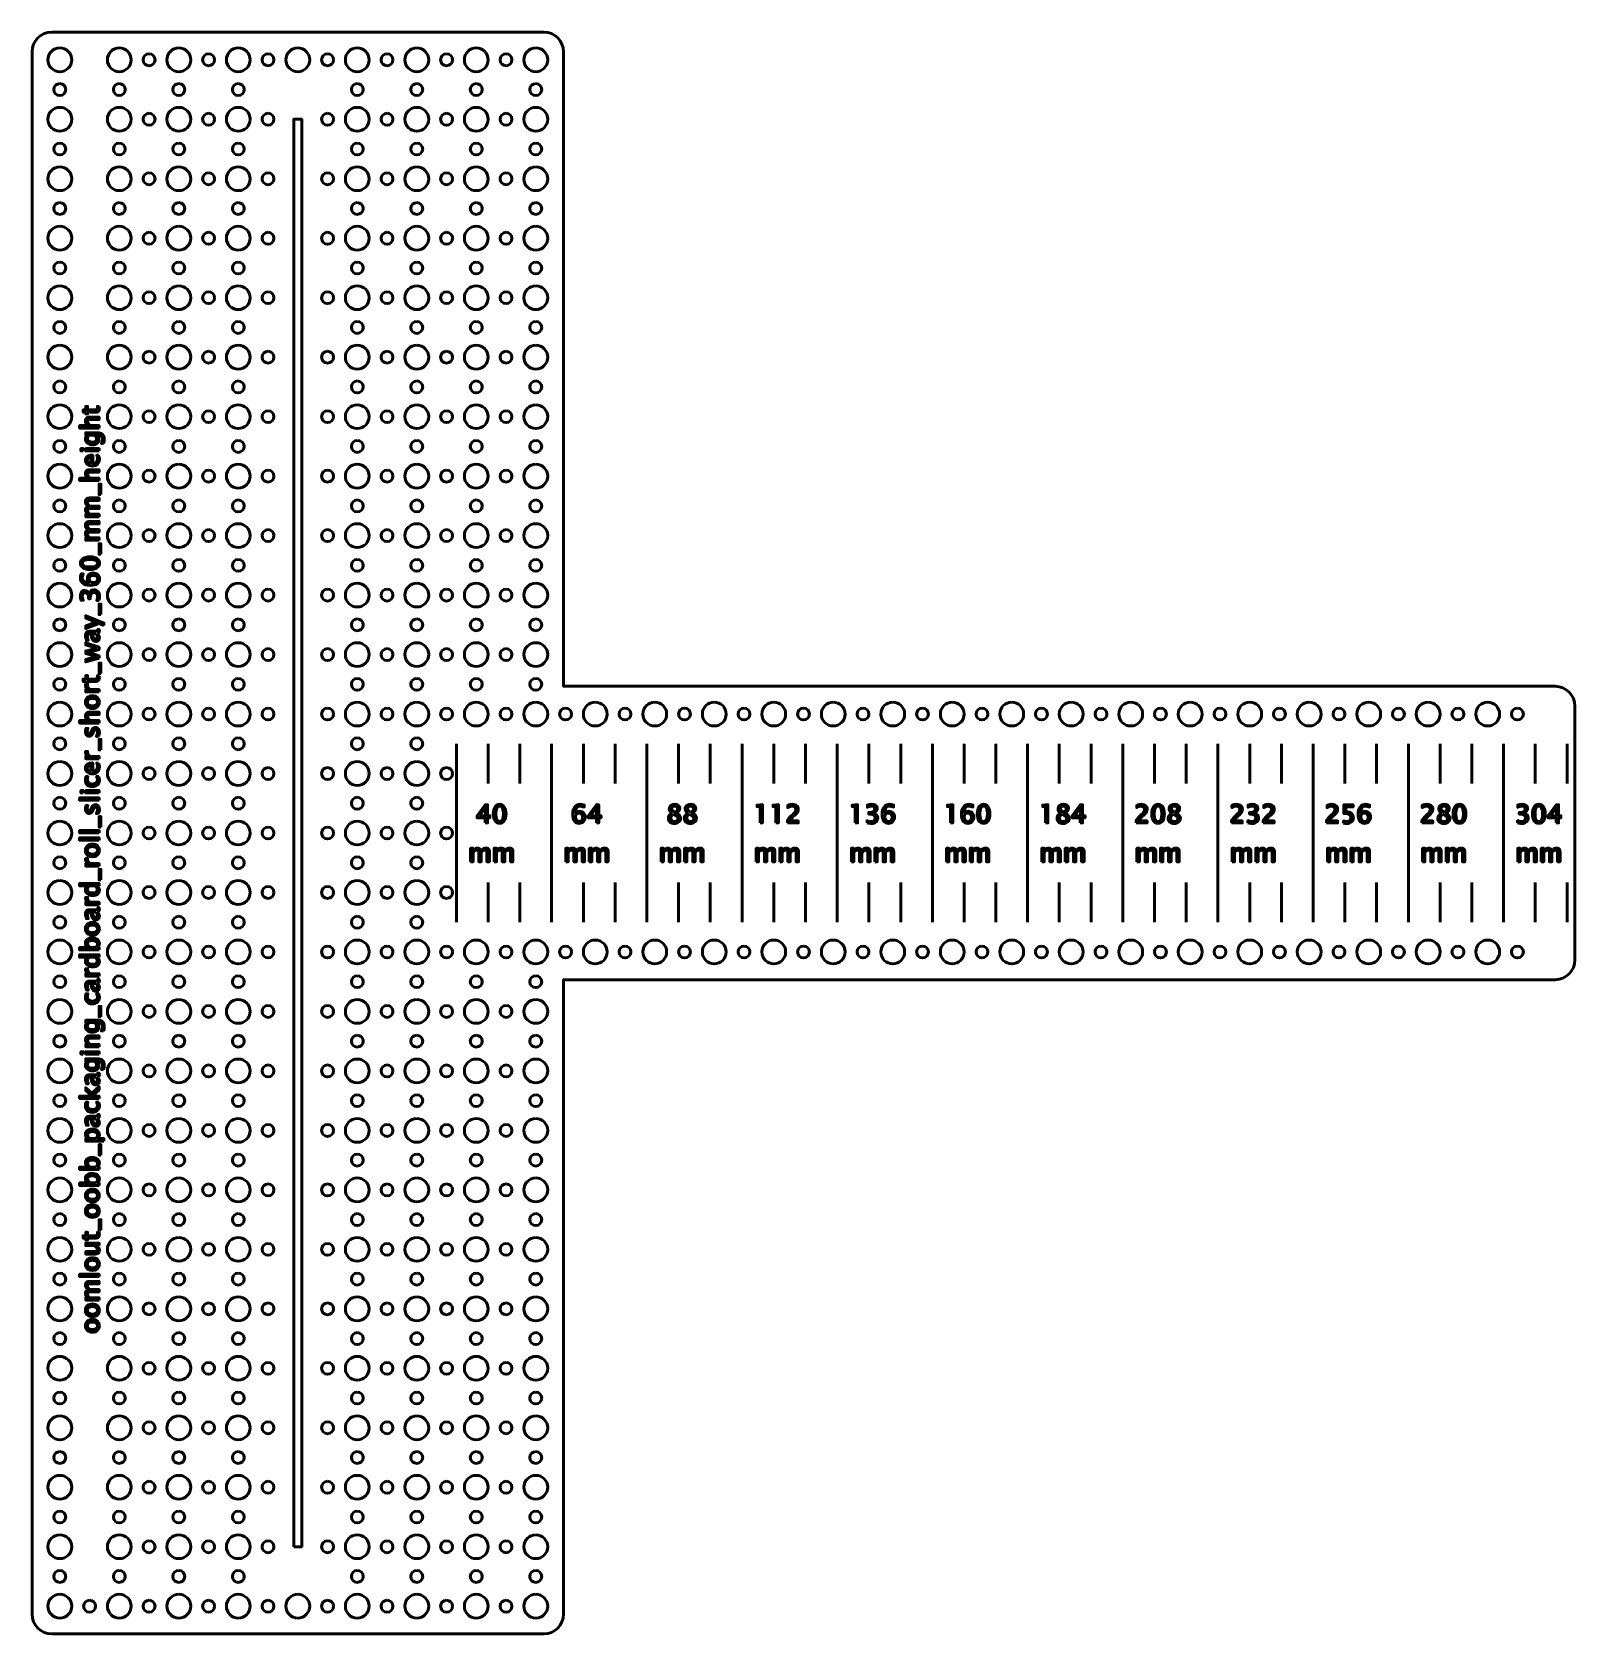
# Model space of a CAD drawing. Header units: centimetres. Extents: x -19.4 to 19.4, y -20.2 to 20.2.
import ezdxf

# ---------------------------------------------------------------- set-up
doc = ezdxf.new("R2010")
doc.units = ezdxf.units.CM
doc.header["$MEASUREMENT"] = 0
doc.layers.add('Layer 1', color=7, linetype='Continuous')

msp = doc.modelspace()

# ---------------------------------------------------------------- linework, layer by layer
at = {"layer": 'Layer 1', "lineweight": 53}
msp.add_lwpolyline([(-12.85, -18.00009), (-12.65, -18.00009), (-12.65, 17.99989), (-12.85, 17.99989), (-12.85, -18.00009)], close=True, dxfattribs=at)
for centre, major_axis in [((-18.74999, 19.49999), (0, 0.30001)), ((-17.24999, 19.49999), (0, 0.30001)), ((-15.74999, 19.49999), (0, 0.30001)), ((-14.24999, 19.49999), (0, 0.30001)), ((-12.74999, 19.49999), (0, 0.30001)), ((-11.24999, 19.49999), (0, 0.30001)), ((-9.74999, 19.49999), (0, 0.30001)), ((-8.24999, 19.49999), (0, 0.30001)), ((-6.74999, 19.49999), (0, 0.30001)), ((-16.5, 19.5), (0, 0.15)), ((-15, 19.5), (0, 0.15)), ((-13.5, 19.5), (0, 0.15)), ((-12, 19.5), (0, 0.15)), ((-10.5, 19.5), (0, 0.15)), ((-9, 19.5), (0, 0.15)), ((-7.5, 19.5), (0, 0.15)), ((-18.75, 18.75), (0, 0.15)), ((-17.25, 18.75), (0, 0.15)), ((-15.75, 18.75), (0, 0.15)), ((-14.25, 18.75), (0, 0.15)), ((-11.25, 18.75), (0, 0.15)), ((-9.75, 18.75), (0, 0.15)), ((-8.25, 18.75), (0, 0.15)), ((-6.75, 18.75), (0, 0.15)), ((-18.74999, 17.99999), (0, 0.30001)), ((-17.24999, 17.99999), (0, 0.30001)), ((-15.74999, 17.99999), (0, 0.30001)), ((-14.24999, 17.99999), (0, 0.30001)), ((-11.24999, 17.99999), (0, 0.30001)), ((-9.74999, 17.99999), (0, 0.30001)), ((-8.24999, 17.99999), (0, 0.30001)), ((-6.74999, 17.99999), (0, 0.30001)), ((-16.5, 18), (0, 0.15)), ((-15, 18), (0, 0.15)), ((-13.5, 18), (0, 0.15)), ((-12, 18), (0, 0.15)), ((-10.5, 18), (0, 0.15)), ((-9, 18), (0, 0.15)), ((-7.5, 18), (0, 0.15)), ((-18.75, 17.25), (0, 0.15)), ((-17.25, 17.25), (0, 0.15)), ((-15.75, 17.25), (0, 0.15)), ((-14.25, 17.25), (0, 0.15)), ((-11.25, 17.25), (0, 0.15)), ((-9.75, 17.25), (0, 0.15)), ((-8.25, 17.25), (0, 0.15)), ((-6.75, 17.25), (0, 0.15)), ((-18.74999, 16.49999), (0, 0.30001)), ((-17.24999, 16.49999), (0, 0.30001)), ((-16.5, 16.5), (0, 0.15)), ((-15.74999, 16.49999), (0, 0.30001)), ((-15, 16.5), (0, 0.15)), ((-14.24999, 16.49999), (0, 0.30001)), ((-13.5, 16.5), (0, 0.15)), ((-12, 16.5), (0, 0.15)), ((-11.24999, 16.49999), (0, 0.30001)), ((-10.5, 16.5), (0, 0.15)), ((-9.74999, 16.49999), (0, 0.30001)), ((-9, 16.5), (0, 0.15)), ((-8.24999, 16.49999), (0, 0.30001)), ((-7.5, 16.5), (0, 0.15)), ((-6.74999, 16.49999), (0, 0.30001)), ((-18.75, 15.75), (0, 0.15)), ((-17.25, 15.75), (0, 0.15)), ((-15.75, 15.75), (0, 0.15)), ((-14.25, 15.75), (0, 0.15)), ((-11.25, 15.75), (0, 0.15)), ((-9.75, 15.75), (0, 0.15)), ((-8.25, 15.75), (0, 0.15)), ((-6.75, 15.75), (0, 0.15)), ((-18.74999, 14.99999), (0, 0.30001)), ((-17.24999, 14.99999), (0, 0.30001)), ((-16.5, 15), (0, 0.15)), ((-15.74999, 14.99999), (0, 0.30001)), ((-15, 15), (0, 0.15)), ((-14.24999, 14.99999), (0, 0.30001)), ((-13.5, 15), (0, 0.15)), ((-12, 15), (0, 0.15)), ((-11.24999, 14.99999), (0, 0.30001)), ((-10.5, 15), (0, 0.15)), ((-9.74999, 14.99999), (0, 0.30001)), ((-9, 15), (0, 0.15)), ((-8.24999, 14.99999), (0, 0.30001)), ((-7.5, 15), (0, 0.15)), ((-6.74999, 14.99999), (0, 0.30001)), ((-18.75, 14.25), (0, 0.15)), ((-17.25, 14.25), (0, 0.15)), ((-15.75, 14.25), (0, 0.15)), ((-14.25, 14.25), (0, 0.15)), ((-11.25, 14.25), (0, 0.15)), ((-9.75, 14.25), (0, 0.15)), ((-8.25, 14.25), (0, 0.15)), ((-6.75, 14.25), (0, 0.15)), ((-18.74999, 13.49999), (0, 0.30001)), ((-17.24999, 13.49999), (0, 0.30001)), ((-15.74999, 13.49999), (0, 0.30001)), ((-14.24999, 13.49999), (0, 0.30001)), ((-11.24999, 13.49999), (0, 0.30001)), ((-9.74999, 13.49999), (0, 0.30001)), ((-8.24999, 13.49999), (0, 0.30001)), ((-6.74999, 13.49999), (0, 0.30001)), ((-16.5, 13.5), (0, 0.15)), ((-15, 13.5), (0, 0.15)), ((-13.5, 13.5), (0, 0.15)), ((-12, 13.5), (0, 0.15)), ((-10.5, 13.5), (0, 0.15)), ((-9, 13.5), (0, 0.15)), ((-7.5, 13.5), (0, 0.15)), ((-18.75, 12.75), (0, 0.15)), ((-17.25, 12.75), (0, 0.15)), ((-15.75, 12.75), (0, 0.15)), ((-14.25, 12.75), (0, 0.15)), ((-11.25, 12.75), (0, 0.15)), ((-9.75, 12.75), (0, 0.15)), ((-8.25, 12.75), (0, 0.15)), ((-6.75, 12.75), (0, 0.15)), ((-18.74999, 11.99999), (0, 0.30001)), ((-17.24999, 11.99999), (0, 0.30001)), ((-16.5, 12), (0, 0.15)), ((-15.74999, 11.99999), (0, 0.30001)), ((-15, 12), (0, 0.15)), ((-14.24999, 11.99999), (0, 0.30001)), ((-13.5, 12), (0, 0.15)), ((-12, 12), (0, 0.15)), ((-11.24999, 11.99999), (0, 0.30001)), ((-10.5, 12), (0, 0.15)), ((-9.74999, 11.99999), (0, 0.30001)), ((-9, 12), (0, 0.15)), ((-8.24999, 11.99999), (0, 0.30001)), ((-7.5, 12), (0, 0.15)), ((-6.74999, 11.99999), (0, 0.30001)), ((-18.75, 11.25), (0, 0.15)), ((-17.25, 11.25), (0, 0.15)), ((-15.75, 11.25), (0, 0.15)), ((-14.25, 11.25), (0, 0.15)), ((-11.25, 11.25), (0, 0.15)), ((-9.75, 11.25), (0, 0.15)), ((-8.25, 11.25), (0, 0.15)), ((-6.75, 11.25), (0, 0.15)), ((-18.74999, 10.49999), (0, 0.30001)), ((-17.24999, 10.49999), (0, 0.30001)), ((-16.5, 10.5), (0, 0.15)), ((-15.74999, 10.49999), (0, 0.30001)), ((-15, 10.5), (0, 0.15)), ((-14.24999, 10.49999), (0, 0.30001)), ((-13.5, 10.5), (0, 0.15)), ((-12, 10.5), (0, 0.15)), ((-11.24999, 10.49999), (0, 0.30001)), ((-10.5, 10.5), (0, 0.15)), ((-9.74999, 10.49999), (0, 0.30001)), ((-9, 10.5), (0, 0.15)), ((-8.24999, 10.49999), (0, 0.30001)), ((-7.5, 10.5), (0, 0.15)), ((-6.74999, 10.49999), (0, 0.30001)), ((-18.75, 9.75), (0, 0.15)), ((-17.25, 9.75), (0, 0.15)), ((-15.75, 9.75), (0, 0.15)), ((-14.25, 9.75), (0, 0.15)), ((-11.25, 9.75), (0, 0.15)), ((-9.75, 9.75), (0, 0.15)), ((-8.25, 9.75), (0, 0.15)), ((-6.75, 9.75), (0, 0.15)), ((-18.74999, 8.99999), (0, 0.30001)), ((-17.24999, 8.99999), (0, 0.30001)), ((-15.74999, 8.99999), (0, 0.30001)), ((-14.24999, 8.99999), (0, 0.30001)), ((-11.24999, 8.99999), (0, 0.30001)), ((-9.74999, 8.99999), (0, 0.30001)), ((-8.24999, 8.99999), (0, 0.30001)), ((-6.74999, 8.99999), (0, 0.30001)), ((-16.5, 9), (0, 0.15)), ((-15, 9), (0, 0.15)), ((-13.5, 9), (0, 0.15)), ((-12, 9), (0, 0.15)), ((-10.5, 9), (0, 0.15)), ((-9, 9), (0, 0.15)), ((-7.5, 9), (0, 0.15)), ((-18.75, 8.25), (0, 0.15)), ((-17.25, 8.25), (0, 0.15)), ((-15.75, 8.25), (0, 0.15)), ((-14.25, 8.25), (0, 0.15)), ((-11.25, 8.25), (0, 0.15)), ((-9.75, 8.25), (0, 0.15)), ((-8.25, 8.25), (0, 0.15)), ((-6.75, 8.25), (0, 0.15)), ((-18.74999, 7.49999), (0, 0.30001)), ((-17.24999, 7.49999), (0, 0.30001)), ((-15.74999, 7.49999), (0, 0.30001)), ((-14.24999, 7.49999), (0, 0.30001)), ((-11.24999, 7.49999), (0, 0.30001)), ((-9.74999, 7.49999), (0, 0.30001)), ((-8.24999, 7.49999), (0, 0.30001)), ((-6.74999, 7.49999), (0, 0.30001)), ((-16.5, 7.5), (0, 0.15)), ((-15, 7.5), (0, 0.15)), ((-13.5, 7.5), (0, 0.15)), ((-12, 7.5), (0, 0.15)), ((-10.5, 7.5), (0, 0.15)), ((-9, 7.5), (0, 0.15)), ((-7.5, 7.5), (0, 0.15)), ((-18.75, 6.75), (0, 0.15)), ((-17.25, 6.75), (0, 0.15)), ((-15.75, 6.75), (0, 0.15)), ((-14.25, 6.75), (0, 0.15)), ((-11.25, 6.75), (0, 0.15)), ((-9.75, 6.75), (0, 0.15)), ((-8.25, 6.75), (0, 0.15)), ((-6.75, 6.75), (0, 0.15)), ((-18.74999, 5.99999), (0, 0.30001)), ((-17.24999, 5.99999), (0, 0.30001)), ((-16.5, 6), (0, 0.15)), ((-15.74999, 5.99999), (0, 0.30001)), ((-15, 6), (0, 0.15)), ((-14.24999, 5.99999), (0, 0.30001)), ((-13.5, 6), (0, 0.15)), ((-12, 6), (0, 0.15)), ((-11.24999, 5.99999), (0, 0.30001)), ((-10.5, 6), (0, 0.15)), ((-9.74999, 5.99999), (0, 0.30001)), ((-9, 6), (0, 0.15)), ((-8.24999, 5.99999), (0, 0.30001)), ((-7.5, 6), (0, 0.15)), ((-6.74999, 5.99999), (0, 0.30001)), ((-18.75, 5.25), (0, 0.15)), ((-17.25, 5.25), (0, 0.15)), ((-15.75, 5.25), (0, 0.15)), ((-14.25, 5.25), (0, 0.15)), ((-11.25, 5.25), (0, 0.15)), ((-9.75, 5.25), (0, 0.15)), ((-8.25, 5.25), (0, 0.15)), ((-6.75, 5.25), (0, 0.15)), ((-18.74999, 4.49999), (0, 0.30001)), ((-17.24999, 4.49999), (0, 0.30001)), ((-16.5, 4.5), (0, 0.15)), ((-15.74999, 4.49999), (0, 0.30001)), ((-15, 4.5), (0, 0.15)), ((-14.24999, 4.49999), (0, 0.30001)), ((-13.5, 4.5), (0, 0.15)), ((-12, 4.5), (0, 0.15)), ((-11.24999, 4.49999), (0, 0.30001)), ((-10.5, 4.5), (0, 0.15)), ((-9.74999, 4.49999), (0, 0.30001)), ((-9, 4.5), (0, 0.15)), ((-8.24999, 4.49999), (0, 0.30001)), ((-7.5, 4.5), (0, 0.15)), ((-6.74999, 4.49999), (0, 0.30001)), ((-18.75, 3.75), (0, 0.15)), ((-17.25, 3.75), (0, 0.15)), ((-15.75, 3.75), (0, 0.15)), ((-14.25, 3.75), (0, 0.15)), ((-11.25, 3.75), (0, 0.15)), ((-9.75, 3.75), (0, 0.15)), ((-8.25, 3.75), (0, 0.15)), ((-6.75, 3.75), (0, 0.15)), ((-18.74999, 2.99999), (0, 0.30001)), ((-17.24999, 2.99999), (0, 0.30001)), ((-15.74999, 2.99999), (0, 0.30001)), ((-14.24999, 2.99999), (0, 0.30001)), ((-11.24999, 2.99999), (0, 0.30001)), ((-9.74999, 2.99999), (0, 0.30001)), ((-8.24999, 2.99999), (0, 0.30001)), ((-6.74999, 2.99999), (0, 0.30001)), ((-5.24999, 2.99999), (0, 0.30001)), ((-3.74999, 2.99999), (0, 0.30001)), ((-2.24999, 2.99999), (0, 0.30001)), ((-0.74999, 2.99999), (0, 0.30001)), ((0.75001, 2.99999), (0, 0.30001)), ((2.25001, 2.99999), (0, 0.30001)), ((3.75001, 2.99999), (0, 0.30001)), ((5.25001, 2.99999), (0, 0.30001)), ((6.75001, 2.99999), (0, 0.30001)), ((8.25001, 2.99999), (0, 0.30001)), ((9.75001, 2.99999), (0, 0.30001)), ((11.25001, 2.99999), (0, 0.30001)), ((12.75001, 2.99999), (0, 0.30001)), ((14.25001, 2.99999), (0, 0.30001)), ((15.75001, 2.99999), (0, 0.30001)), ((17.25001, 2.99999), (0, 0.30001)), ((-16.5, 3), (0, 0.15)), ((-15, 3), (0, 0.15)), ((-13.5, 3), (0, 0.15)), ((-12, 3), (0, 0.15)), ((-10.5, 3), (0, 0.15)), ((-9, 3), (0, 0.15)), ((-7.5, 3), (0, 0.15)), ((-6, 3), (0, 0.15)), ((-4.5, 3), (0, 0.15)), ((-3, 3), (0, 0.15)), ((-1.5, 3), (0, 0.15)), ((0, 3), (0, 0.15)), ((1.5, 3), (0, 0.15)), ((3, 3), (0, 0.15)), ((4.5, 3), (0, 0.15)), ((6, 3), (0, 0.15)), ((7.5, 3), (0, 0.15)), ((9, 3), (0, 0.15)), ((10.5, 3), (0, 0.15)), ((12, 3), (0, 0.15)), ((13.5, 3), (0, 0.15)), ((15, 3), (0, 0.15)), ((16.5, 3), (0, 0.15)), ((18, 3), (0, 0.15)), ((-18.75, 2.25), (0, 0.15)), ((-17.25, 2.25), (0, 0.15)), ((-15.75, 2.25), (0, 0.15)), ((-14.25, 2.25), (0, 0.15)), ((-11.25, 2.25), (0, 0.15)), ((-9.75, 2.25), (0, 0.15)), ((-18.74999, 1.49999), (0, 0.30001)), ((-17.24999, 1.49999), (0, 0.30001)), ((-16.5, 1.5), (0, 0.15)), ((-15.74999, 1.49999), (0, 0.30001)), ((-15, 1.5), (0, 0.15)), ((-14.24999, 1.49999), (0, 0.30001)), ((-13.5, 1.5), (0, 0.15)), ((-12, 1.5), (0, 0.15)), ((-11.24999, 1.49999), (0, 0.30001)), ((-10.5, 1.5), (0, 0.15)), ((-9.74999, 1.49999), (0, 0.30001)), ((-9, 1.5), (0, 0.15)), ((-18.75, 0.75), (0, 0.15)), ((-17.25, 0.75), (0, 0.15)), ((-15.75, 0.75), (0, 0.15)), ((-14.25, 0.75), (0, 0.15)), ((-11.25, 0.75), (0, 0.15)), ((-9.75, 0.75), (0, 0.15)), ((-18.74999, -0.00001), (0, 0.30001)), ((-17.24999, -0.00001), (0, 0.30001)), ((-16.5, 0), (0, 0.15)), ((-15.74999, -0.00001), (0, 0.30001)), ((-15, 0), (0, 0.15)), ((-14.24999, -0.00001), (0, 0.30001)), ((-13.5, 0), (0, 0.15)), ((-12, 0), (0, 0.15)), ((-11.24999, -0.00001), (0, 0.30001)), ((-10.5, 0), (0, 0.15)), ((-9.74999, -0.00001), (0, 0.30001)), ((-9, 0), (0, 0.15)), ((-18.75, -0.75), (0, 0.15)), ((-17.25, -0.75), (0, 0.15)), ((-15.75, -0.75), (0, 0.15)), ((-14.25, -0.75), (0, 0.15)), ((-11.25, -0.75), (0, 0.15)), ((-9.75, -0.75), (0, 0.15)), ((-18.74999, -1.50001), (0, 0.30001)), ((-17.24999, -1.50001), (0, 0.30001)), ((-15.74999, -1.50001), (0, 0.30001)), ((-14.24999, -1.50001), (0, 0.30001)), ((-11.24999, -1.50001), (0, 0.30001)), ((-9.74999, -1.50001), (0, 0.30001)), ((-16.5, -1.5), (0, 0.15)), ((-15, -1.5), (0, 0.15)), ((-13.5, -1.5), (0, 0.15)), ((-12, -1.5), (0, 0.15)), ((-10.5, -1.5), (0, 0.15)), ((-9, -1.5), (0, 0.15)), ((-18.75, -2.25), (0, 0.15)), ((-17.25, -2.25), (0, 0.15)), ((-15.75, -2.25), (0, 0.15)), ((-14.25, -2.25), (0, 0.15)), ((-11.25, -2.25), (0, 0.15)), ((-9.75, -2.25), (0, 0.15)), ((-18.74999, -3.00001), (0, 0.30001)), ((-17.24999, -3.00001), (0, 0.30001)), ((-15.74999, -3.00001), (0, 0.30001)), ((-14.24999, -3.00001), (0, 0.30001)), ((-11.24999, -3.00001), (0, 0.30001)), ((-9.74999, -3.00001), (0, 0.30001)), ((-8.24999, -3.00001), (0, 0.30001)), ((-6.74999, -3.00001), (0, 0.30001)), ((-5.24999, -3.00001), (0, 0.30001)), ((-3.74999, -3.00001), (0, 0.30001)), ((-2.24999, -3.00001), (0, 0.30001)), ((-0.74999, -3.00001), (0, 0.30001)), ((0.75001, -3.00001), (0, 0.30001)), ((2.25001, -3.00001), (0, 0.30001)), ((3.75001, -3.00001), (0, 0.30001)), ((5.25001, -3.00001), (0, 0.30001)), ((6.75001, -3.00001), (0, 0.30001)), ((8.25001, -3.00001), (0, 0.30001)), ((9.75001, -3.00001), (0, 0.30001)), ((11.25001, -3.00001), (0, 0.30001)), ((12.75001, -3.00001), (0, 0.30001)), ((14.25001, -3.00001), (0, 0.30001)), ((15.75001, -3.00001), (0, 0.30001)), ((17.25001, -3.00001), (0, 0.30001)), ((-16.5, -3), (0, 0.15)), ((-15, -3), (0, 0.15)), ((-13.5, -3), (0, 0.15)), ((-12, -3), (0, 0.15)), ((-10.5, -3), (0, 0.15)), ((-9, -3), (0, 0.15)), ((-7.5, -3), (0, 0.15)), ((-6, -3), (0, 0.15)), ((-4.5, -3), (0, 0.15)), ((-3, -3), (0, 0.15)), ((-1.5, -3), (0, 0.15)), ((0, -3), (0, 0.15)), ((1.5, -3), (0, 0.15)), ((3, -3), (0, 0.15)), ((4.5, -3), (0, 0.15)), ((6, -3), (0, 0.15)), ((7.5, -3), (0, 0.15)), ((9, -3), (0, 0.15)), ((10.5, -3), (0, 0.15)), ((12, -3), (0, 0.15)), ((13.5, -3), (0, 0.15)), ((15, -3), (0, 0.15)), ((16.5, -3), (0, 0.15)), ((18, -3), (0, 0.15)), ((-18.75, -3.75), (0, 0.15)), ((-17.25, -3.75), (0, 0.15)), ((-15.75, -3.75), (0, 0.15)), ((-14.25, -3.75), (0, 0.15)), ((-11.25, -3.75), (0, 0.15)), ((-9.75, -3.75), (0, 0.15)), ((-8.25, -3.75), (0, 0.15)), ((-6.75, -3.75), (0, 0.15)), ((-18.74999, -4.50001), (0, 0.30001)), ((-17.24999, -4.50001), (0, 0.30001)), ((-16.5, -4.5), (0, 0.15)), ((-15.74999, -4.50001), (0, 0.30001)), ((-15, -4.5), (0, 0.15)), ((-14.24999, -4.50001), (0, 0.30001)), ((-13.5, -4.5), (0, 0.15)), ((-12, -4.5), (0, 0.15)), ((-11.24999, -4.50001), (0, 0.30001)), ((-10.5, -4.5), (0, 0.15)), ((-9.74999, -4.50001), (0, 0.30001)), ((-9, -4.5), (0, 0.15)), ((-8.24999, -4.50001), (0, 0.30001)), ((-7.5, -4.5), (0, 0.15)), ((-6.74999, -4.50001), (0, 0.30001)), ((-18.75, -5.25), (0, 0.15)), ((-17.25, -5.25), (0, 0.15)), ((-15.75, -5.25), (0, 0.15)), ((-14.25, -5.25), (0, 0.15)), ((-11.25, -5.25), (0, 0.15)), ((-9.75, -5.25), (0, 0.15)), ((-8.25, -5.25), (0, 0.15)), ((-6.75, -5.25), (0, 0.15)), ((-18.74999, -6.00001), (0, 0.30001)), ((-17.24999, -6.00001), (0, 0.30001)), ((-16.5, -6), (0, 0.15)), ((-15.74999, -6.00001), (0, 0.30001)), ((-15, -6), (0, 0.15)), ((-14.24999, -6.00001), (0, 0.30001)), ((-13.5, -6), (0, 0.15)), ((-12, -6), (0, 0.15)), ((-11.24999, -6.00001), (0, 0.30001)), ((-10.5, -6), (0, 0.15)), ((-9.74999, -6.00001), (0, 0.30001)), ((-9, -6), (0, 0.15)), ((-8.24999, -6.00001), (0, 0.30001)), ((-7.5, -6), (0, 0.15)), ((-6.74999, -6.00001), (0, 0.30001)), ((-18.75, -6.75), (0, 0.15)), ((-17.25, -6.75), (0, 0.15)), ((-15.75, -6.75), (0, 0.15)), ((-14.25, -6.75), (0, 0.15)), ((-11.25, -6.75), (0, 0.15)), ((-9.75, -6.75), (0, 0.15)), ((-8.25, -6.75), (0, 0.15)), ((-6.75, -6.75), (0, 0.15)), ((-18.74999, -7.50001), (0, 0.30001)), ((-17.24999, -7.50001), (0, 0.30001)), ((-15.74999, -7.50001), (0, 0.30001)), ((-14.24999, -7.50001), (0, 0.30001)), ((-11.24999, -7.50001), (0, 0.30001)), ((-9.74999, -7.50001), (0, 0.30001)), ((-8.24999, -7.50001), (0, 0.30001)), ((-6.74999, -7.50001), (0, 0.30001)), ((-16.5, -7.5), (0, 0.15)), ((-15, -7.5), (0, 0.15)), ((-13.5, -7.5), (0, 0.15)), ((-12, -7.5), (0, 0.15)), ((-10.5, -7.5), (0, 0.15)), ((-9, -7.5), (0, 0.15)), ((-7.5, -7.5), (0, 0.15)), ((-18.75, -8.25), (0, 0.15)), ((-17.25, -8.25), (0, 0.15)), ((-15.75, -8.25), (0, 0.15)), ((-14.25, -8.25), (0, 0.15)), ((-11.25, -8.25), (0, 0.15)), ((-9.75, -8.25), (0, 0.15)), ((-8.25, -8.25), (0, 0.15)), ((-6.75, -8.25), (0, 0.15)), ((-18.74999, -9.00001), (0, 0.30001)), ((-17.24999, -9.00001), (0, 0.30001)), ((-16.5, -9), (0, 0.15)), ((-15.74999, -9.00001), (0, 0.30001)), ((-15, -9), (0, 0.15)), ((-14.24999, -9.00001), (0, 0.30001)), ((-13.5, -9), (0, 0.15)), ((-12, -9), (0, 0.15)), ((-11.24999, -9.00001), (0, 0.30001)), ((-10.5, -9), (0, 0.15)), ((-9.74999, -9.00001), (0, 0.30001)), ((-9, -9), (0, 0.15)), ((-8.24999, -9.00001), (0, 0.30001)), ((-7.5, -9), (0, 0.15)), ((-6.74999, -9.00001), (0, 0.30001)), ((-18.75, -9.75), (0, 0.15)), ((-17.25, -9.75), (0, 0.15)), ((-15.75, -9.75), (0, 0.15)), ((-14.25, -9.75), (0, 0.15)), ((-11.25, -9.75), (0, 0.15)), ((-9.75, -9.75), (0, 0.15)), ((-8.25, -9.75), (0, 0.15)), ((-6.75, -9.75), (0, 0.15)), ((-18.74999, -10.50001), (0, 0.30001)), ((-17.24999, -10.50001), (0, 0.30001)), ((-16.5, -10.5), (0, 0.15)), ((-15.74999, -10.50001), (0, 0.30001)), ((-15, -10.5), (0, 0.15)), ((-14.24999, -10.50001), (0, 0.30001)), ((-13.5, -10.5), (0, 0.15)), ((-12, -10.5), (0, 0.15)), ((-11.24999, -10.50001), (0, 0.30001)), ((-10.5, -10.5), (0, 0.15)), ((-9.74999, -10.50001), (0, 0.30001)), ((-9, -10.5), (0, 0.15)), ((-8.24999, -10.50001), (0, 0.30001)), ((-7.5, -10.5), (0, 0.15)), ((-6.74999, -10.50001), (0, 0.30001)), ((-18.75, -11.25), (0, 0.15)), ((-17.25, -11.25), (0, 0.15)), ((-15.75, -11.25), (0, 0.15)), ((-14.25, -11.25), (0, 0.15)), ((-11.25, -11.25), (0, 0.15)), ((-9.75, -11.25), (0, 0.15)), ((-8.25, -11.25), (0, 0.15)), ((-6.75, -11.25), (0, 0.15)), ((-18.74999, -12.00001), (0, 0.30001)), ((-17.24999, -12.00001), (0, 0.30001)), ((-15.74999, -12.00001), (0, 0.30001)), ((-14.24999, -12.00001), (0, 0.30001)), ((-11.24999, -12.00001), (0, 0.30001)), ((-9.74999, -12.00001), (0, 0.30001)), ((-8.24999, -12.00001), (0, 0.30001)), ((-6.74999, -12.00001), (0, 0.30001)), ((-16.5, -12), (0, 0.15)), ((-15, -12), (0, 0.15)), ((-13.5, -12), (0, 0.15)), ((-12, -12), (0, 0.15)), ((-10.5, -12), (0, 0.15)), ((-9, -12), (0, 0.15)), ((-7.5, -12), (0, 0.15)), ((-18.75, -12.75), (0, 0.15)), ((-17.25, -12.75), (0, 0.15)), ((-15.75, -12.75), (0, 0.15)), ((-14.25, -12.75), (0, 0.15)), ((-11.25, -12.75), (0, 0.15)), ((-9.75, -12.75), (0, 0.15)), ((-8.25, -12.75), (0, 0.15)), ((-6.75, -12.75), (0, 0.15)), ((-18.74999, -13.50001), (0, 0.30001)), ((-17.24999, -13.50001), (0, 0.30001)), ((-15.74999, -13.50001), (0, 0.30001)), ((-14.24999, -13.50001), (0, 0.30001)), ((-11.24999, -13.50001), (0, 0.30001)), ((-9.74999, -13.50001), (0, 0.30001)), ((-8.24999, -13.50001), (0, 0.30001)), ((-6.74999, -13.50001), (0, 0.30001)), ((-16.5, -13.5), (0, 0.15)), ((-15, -13.5), (0, 0.15)), ((-13.5, -13.5), (0, 0.15)), ((-12, -13.5), (0, 0.15)), ((-10.5, -13.5), (0, 0.15)), ((-9, -13.5), (0, 0.15)), ((-7.5, -13.5), (0, 0.15)), ((-18.75, -14.25), (0, 0.15)), ((-17.25, -14.25), (0, 0.15)), ((-15.75, -14.25), (0, 0.15)), ((-14.25, -14.25), (0, 0.15)), ((-11.25, -14.25), (0, 0.15)), ((-9.75, -14.25), (0, 0.15)), ((-8.25, -14.25), (0, 0.15)), ((-6.75, -14.25), (0, 0.15)), ((-18.74999, -15.00001), (0, 0.30001)), ((-17.24999, -15.00001), (0, 0.30001)), ((-16.5, -15), (0, 0.15)), ((-15.74999, -15.00001), (0, 0.30001)), ((-15, -15), (0, 0.15)), ((-14.24999, -15.00001), (0, 0.30001)), ((-13.5, -15), (0, 0.15)), ((-12, -15), (0, 0.15)), ((-11.24999, -15.00001), (0, 0.30001)), ((-10.5, -15), (0, 0.15)), ((-9.74999, -15.00001), (0, 0.30001)), ((-9, -15), (0, 0.15)), ((-8.24999, -15.00001), (0, 0.30001)), ((-7.5, -15), (0, 0.15)), ((-6.74999, -15.00001), (0, 0.30001)), ((-18.75, -15.75), (0, 0.15)), ((-17.25, -15.75), (0, 0.15)), ((-15.75, -15.75), (0, 0.15)), ((-14.25, -15.75), (0, 0.15)), ((-11.25, -15.75), (0, 0.15)), ((-9.75, -15.75), (0, 0.15)), ((-8.25, -15.75), (0, 0.15)), ((-6.75, -15.75), (0, 0.15)), ((-18.74999, -16.50001), (0, 0.30001)), ((-17.24999, -16.50001), (0, 0.30001)), ((-16.5, -16.5), (0, 0.15)), ((-15.74999, -16.50001), (0, 0.30001)), ((-15, -16.5), (0, 0.15)), ((-14.24999, -16.50001), (0, 0.30001)), ((-13.5, -16.5), (0, 0.15)), ((-12, -16.5), (0, 0.15)), ((-11.24999, -16.50001), (0, 0.30001)), ((-10.5, -16.5), (0, 0.15)), ((-9.74999, -16.50001), (0, 0.30001)), ((-9, -16.5), (0, 0.15)), ((-8.24999, -16.50001), (0, 0.30001)), ((-7.5, -16.5), (0, 0.15)), ((-6.74999, -16.50001), (0, 0.30001)), ((-18.75, -17.25), (0, 0.15)), ((-17.25, -17.25), (0, 0.15)), ((-15.75, -17.25), (0, 0.15)), ((-14.25, -17.25), (0, 0.15)), ((-11.25, -17.25), (0, 0.15)), ((-9.75, -17.25), (0, 0.15)), ((-8.25, -17.25), (0, 0.15)), ((-6.75, -17.25), (0, 0.15)), ((-18.74999, -18.00001), (0, 0.30001)), ((-17.24999, -18.00001), (0, 0.30001)), ((-15.74999, -18.00001), (0, 0.30001)), ((-14.24999, -18.00001), (0, 0.30001)), ((-11.24999, -18.00001), (0, 0.30001)), ((-9.74999, -18.00001), (0, 0.30001)), ((-8.24999, -18.00001), (0, 0.30001)), ((-6.74999, -18.00001), (0, 0.30001)), ((-16.5, -18), (0, 0.15)), ((-15, -18), (0, 0.15)), ((-13.5, -18), (0, 0.15)), ((-12, -18), (0, 0.15)), ((-10.5, -18), (0, 0.15)), ((-9, -18), (0, 0.15)), ((-7.5, -18), (0, 0.15)), ((-18.75, -18.75), (0, 0.15)), ((-17.25, -18.75), (0, 0.15)), ((-15.75, -18.75), (0, 0.15)), ((-14.25, -18.75), (0, 0.15)), ((-11.25, -18.75), (0, 0.15)), ((-9.75, -18.75), (0, 0.15)), ((-8.25, -18.75), (0, 0.15)), ((-6.75, -18.75), (0, 0.15)), ((-18.74999, -19.50001), (0, 0.30001)), ((-18, -19.5), (0, 0.15)), ((-17.24999, -19.50001), (0, 0.30001)), ((-16.5, -19.5), (0, 0.15)), ((-15.74999, -19.50001), (0, 0.30001)), ((-15, -19.5), (0, 0.15)), ((-14.24999, -19.50001), (0, 0.30001)), ((-13.5, -19.5), (0, 0.15)), ((-12.74999, -19.50001), (0, 0.30001)), ((-12, -19.5), (0, 0.15)), ((-11.24999, -19.50001), (0, 0.30001)), ((-10.5, -19.5), (0, 0.15)), ((-9.74999, -19.50001), (0, 0.30001)), ((-9, -19.5), (0, 0.15)), ((-8.24999, -19.50001), (0, 0.30001)), ((-7.5, -19.5), (0, 0.15)), ((-6.74999, -19.50001), (0, 0.30001))]:
    msp.add_ellipse(centre, major_axis=major_axis, ratio=1, dxfattribs=at)
msp.add_open_spline([(-18.95, -20.2), (-19.22614, -20.2), (-19.45, -19.97614), (-19.45, -19.7), (-19.45, -19.7), (-19.45, -19.7), (-19.45, 19.7), (-19.45, 19.7), (-19.45, 19.7), (-19.45, 19.97614), (-19.22614, 20.2), (-18.95, 20.2), (-18.95, 20.2), (-15.20782, 20.2), (-9.72204, 20.2), (-6.55, 20.2), (-6.55, 20.2), (-6.27386, 20.2), (-6.05, 19.97614), (-6.05, 19.7), (-6.05, 19.7), (-6.05, 19.7), (-6.05, 3.7), (-6.05, 3.7), (-6.05, 3.7), (-6.05, 3.7), (18.95, 3.7), (18.95, 3.7), (18.95, 3.7), (19.22614, 3.7), (19.45, 3.47614), (19.45, 3.2), (19.45, 3.2), (19.45, 3.2), (19.45, -3.2), (19.45, -3.2), (19.45, -3.2), (19.45, -3.47614), (19.22614, -3.7), (18.95, -3.7), (18.95, -3.7), (18.95, -3.7), (-6.05, -3.7), (-6.05, -3.7), (-6.05, -3.7), (-6.05, -3.7), (-6.05, -19.7), (-6.05, -19.7), (-6.05, -19.7), (-6.05, -19.97614), (-6.27386, -20.2), (-6.55, -20.2), (-6.55, -20.2), (-11.32775, -20.2), (-14.17225, -20.2), (-18.95, -20.2)], degree=3, knots=[0, 0, 0, 0, 0.06666667, 0.06666667, 0.06666667, 0.06666667, 0.13333333, 0.13333333, 0.13333333, 0.13333333, 0.2, 0.2, 0.2, 0.2, 0.26666667, 0.26666667, 0.26666667, 0.26666667, 0.33333333, 0.33333333, 0.33333333, 0.33333333, 0.4, 0.4, 0.4, 0.4, 0.46666667, 0.46666667, 0.46666667, 0.46666667, 0.53333333, 0.53333333, 0.53333333, 0.53333333, 0.6, 0.6, 0.6, 0.6, 0.66666667, 0.66666667, 0.66666667, 0.66666667, 0.73333333, 0.73333333, 0.73333333, 0.73333333, 0.8, 0.8, 0.8, 0.8, 0.86666667, 0.86666667, 0.86666667, 0.86666667, 1, 1, 1, 1], dxfattribs=at)
at = {"layer": 'Layer 1', "color": 5, "lineweight": 53}
for points, knots in [([(-17.76008, 10.75828), (-17.75489, 10.73944), (-17.75235, 10.72303), (-17.75235, 10.70917), (-17.75235, 10.70917), (-17.75235, 10.67805), (-17.76124, 10.65382), (-17.77902, 10.63647), (-17.77902, 10.63647), (-17.7968, 10.61901), (-17.82146, 10.61033), (-17.8531, 10.61033), (-17.8531, 10.61033), (-17.8531, 10.61033), (-18.0508, 10.61033), (-18.0508, 10.61033), (-18.0508, 10.61033), (-18.0508, 10.61033), (-18.0508, 10.56821), (-18.0508, 10.56821), (-18.0508, 10.56821), (-18.0508, 10.56821), (-18.09652, 10.56821), (-18.09652, 10.56821), (-18.09652, 10.56821), (-18.09652, 10.56821), (-18.09652, 10.61033), (-18.09652, 10.61033), (-18.09652, 10.61033), (-18.09652, 10.61033), (-18.15737, 10.61033), (-18.15737, 10.61033), (-18.15737, 10.61033), (-18.15737, 10.61033), (-18.1632, 10.67128), (-18.1632, 10.67128), (-18.1632, 10.67128), (-18.1632, 10.67128), (-18.09652, 10.67128), (-18.09652, 10.67128), (-18.09652, 10.67128), (-18.09652, 10.67128), (-18.09652, 10.75955), (-18.09652, 10.75955), (-18.09652, 10.75955), (-18.09652, 10.75955), (-18.0508, 10.75955), (-18.0508, 10.75955), (-18.0508, 10.75955), (-18.0508, 10.75955), (-18.0508, 10.67128), (-18.0508, 10.67128), (-18.0508, 10.67128), (-18.0508, 10.67128), (-17.86411, 10.67128), (-17.86411, 10.67128), (-17.86411, 10.67128), (-17.82008, 10.67128), (-17.79807, 10.69044), (-17.79807, 10.72864), (-17.79807, 10.72864), (-17.79807, 10.73679), (-17.79945, 10.74663), (-17.80209, 10.75828), (-17.80209, 10.75828), (-17.80209, 10.75828), (-17.76008, 10.75828), (-17.76008, 10.75828)], [0, 0, 0, 0, 0.05555556, 0.05555556, 0.05555556, 0.05555556, 0.11111111, 0.11111111, 0.11111111, 0.11111111, 0.16666667, 0.16666667, 0.16666667, 0.16666667, 0.22222222, 0.22222222, 0.22222222, 0.22222222, 0.27777778, 0.27777778, 0.27777778, 0.27777778, 0.33333333, 0.33333333, 0.33333333, 0.33333333, 0.38888889, 0.38888889, 0.38888889, 0.38888889, 0.44444444, 0.44444444, 0.44444444, 0.44444444, 0.5, 0.5, 0.5, 0.5, 0.55555556, 0.55555556, 0.55555556, 0.55555556, 0.61111111, 0.61111111, 0.61111111, 0.61111111, 0.66666667, 0.66666667, 0.66666667, 0.66666667, 0.72222222, 0.72222222, 0.72222222, 0.72222222, 0.77777778, 0.77777778, 0.77777778, 0.77777778, 0.83333333, 0.83333333, 0.83333333, 0.83333333, 0.88888889, 0.88888889, 0.88888889, 0.88888889, 1, 1, 1, 1]), ([(-17.75997, 10.21368), (-17.75997, 10.21368), (-18.24956, 10.21368), (-18.24956, 10.21368), (-18.24956, 10.21368), (-18.24956, 10.21368), (-18.24956, 10.27463), (-18.24956, 10.27463), (-18.24956, 10.27463), (-18.24956, 10.27463), (-18.03291, 10.27463), (-18.03291, 10.27463), (-18.03291, 10.27463), (-18.08001, 10.30691), (-18.10351, 10.34649), (-18.10351, 10.39327), (-18.10351, 10.39327), (-18.10351, 10.42269), (-18.0943, 10.44608), (-18.07578, 10.46333), (-18.07578, 10.46333), (-18.05736, 10.48058), (-18.03249, 10.48926), (-18.00138, 10.48926), (-18.00138, 10.48926), (-18.00138, 10.48926), (-17.75997, 10.48926), (-17.75997, 10.48926), (-17.75997, 10.48926), (-17.75997, 10.48926), (-17.75997, 10.4283), (-17.75997, 10.4283), (-17.75997, 10.4283), (-17.75997, 10.4283), (-17.98148, 10.4283), (-17.98148, 10.4283), (-17.98148, 10.4283), (-18.00646, 10.4283), (-18.02424, 10.4246), (-18.03482, 10.41729), (-18.03482, 10.41729), (-18.04551, 10.40989), (-18.0508, 10.39771), (-18.0508, 10.38068), (-18.0508, 10.38068), (-18.0508, 10.34321), (-18.02635, 10.30786), (-17.97746, 10.27463), (-17.97746, 10.27463), (-17.97746, 10.27463), (-17.75997, 10.27463), (-17.75997, 10.27463), (-17.75997, 10.27463), (-17.75997, 10.27463), (-17.75997, 10.21368), (-17.75997, 10.21368)], [0, 0, 0, 0, 0.06666667, 0.06666667, 0.06666667, 0.06666667, 0.13333333, 0.13333333, 0.13333333, 0.13333333, 0.2, 0.2, 0.2, 0.2, 0.26666667, 0.26666667, 0.26666667, 0.26666667, 0.33333333, 0.33333333, 0.33333333, 0.33333333, 0.4, 0.4, 0.4, 0.4, 0.46666667, 0.46666667, 0.46666667, 0.46666667, 0.53333333, 0.53333333, 0.53333333, 0.53333333, 0.6, 0.6, 0.6, 0.6, 0.66666667, 0.66666667, 0.66666667, 0.66666667, 0.73333333, 0.73333333, 0.73333333, 0.73333333, 0.8, 0.8, 0.8, 0.8, 0.86666667, 0.86666667, 0.86666667, 0.86666667, 1, 1, 1, 1]), ([(-17.64821, 9.81903), (-17.64821, 9.81903), (-17.70091, 9.82623), (-17.70091, 9.82623), (-17.70091, 9.82623), (-17.6844, 9.86157), (-17.67615, 9.8966), (-17.67615, 9.9312), (-17.67615, 9.9312), (-17.67615, 9.99989), (-17.71256, 10.03429), (-17.78526, 10.03429), (-17.78526, 10.03429), (-17.78526, 10.03429), (-17.83818, 10.03429), (-17.83818, 10.03429), (-17.83818, 10.03429), (-17.81585, 10.0237), (-17.7986, 10.00867), (-17.78622, 9.98909), (-17.78622, 9.98909), (-17.77383, 9.96952), (-17.76759, 9.94771), (-17.76759, 9.92369), (-17.76759, 9.92369), (-17.76759, 9.88294), (-17.7822, 9.85067), (-17.81141, 9.82686), (-17.81141, 9.82686), (-17.84062, 9.80305), (-17.8802, 9.79109), (-17.93015, 9.79109), (-17.93015, 9.79109), (-17.98127, 9.79109), (-18.02297, 9.80464), (-18.05525, 9.83173), (-18.05525, 9.83173), (-18.08742, 9.85893), (-18.10351, 9.89395), (-18.10351, 9.93702), (-18.10351, 9.93702), (-18.10351, 9.9747), (-18.08827, 10.00719), (-18.05768, 10.03429), (-18.05768, 10.03429), (-18.05768, 10.03429), (-18.09652, 10.03429), (-18.09652, 10.03429), (-18.09652, 10.03429), (-18.09652, 10.03429), (-18.09652, 10.09525), (-18.09652, 10.09525), (-18.09652, 10.09525), (-18.09652, 10.09525), (-17.85183, 10.09525), (-17.85183, 10.09525), (-17.85183, 10.09525), (-17.79923, 10.09525), (-17.76029, 10.09249), (-17.73499, 10.08699), (-17.73499, 10.08699), (-17.7097, 10.08159), (-17.68896, 10.07122), (-17.67287, 10.05619), (-17.67287, 10.05619), (-17.64461, 10.02952), (-17.63043, 9.98782), (-17.63043, 9.9312), (-17.63043, 9.9312), (-17.63043, 9.89236), (-17.63636, 9.85501), (-17.64821, 9.81903)], [0, 0, 0, 0, 0.05263158, 0.05263158, 0.05263158, 0.05263158, 0.10526316, 0.10526316, 0.10526316, 0.10526316, 0.15789474, 0.15789474, 0.15789474, 0.15789474, 0.21052632, 0.21052632, 0.21052632, 0.21052632, 0.26315789, 0.26315789, 0.26315789, 0.26315789, 0.31578947, 0.31578947, 0.31578947, 0.31578947, 0.36842105, 0.36842105, 0.36842105, 0.36842105, 0.42105263, 0.42105263, 0.42105263, 0.42105263, 0.47368421, 0.47368421, 0.47368421, 0.47368421, 0.52631579, 0.52631579, 0.52631579, 0.52631579, 0.57894737, 0.57894737, 0.57894737, 0.57894737, 0.63157895, 0.63157895, 0.63157895, 0.63157895, 0.68421053, 0.68421053, 0.68421053, 0.68421053, 0.73684211, 0.73684211, 0.73684211, 0.73684211, 0.78947368, 0.78947368, 0.78947368, 0.78947368, 0.84210526, 0.84210526, 0.84210526, 0.84210526, 0.89473684, 0.89473684, 0.89473684, 0.89473684, 1, 1, 1, 1]), ([(-17.87639, 10.03429), (-17.87639, 10.03429), (-18.01598, 10.03429), (-18.01598, 10.03429), (-18.01598, 10.03429), (-18.04382, 10.0074), (-18.05779, 9.97809), (-18.05779, 9.94644), (-18.05779, 9.94644), (-18.05779, 9.91829), (-18.04657, 9.89628), (-18.02402, 9.8804), (-18.02402, 9.8804), (-18.00159, 9.86442), (-17.97037, 9.8565), (-17.93057, 9.8565), (-17.93057, 9.8565), (-17.85744, 9.8565), (-17.82093, 9.88241), (-17.82093, 9.93438), (-17.82093, 9.93438), (-17.82093, 9.96973), (-17.83945, 10.00306), (-17.87639, 10.03429)], [0, 0, 0, 0, 0.14285714, 0.14285714, 0.14285714, 0.14285714, 0.28571429, 0.28571429, 0.28571429, 0.28571429, 0.42857143, 0.42857143, 0.42857143, 0.42857143, 0.57142857, 0.57142857, 0.57142857, 0.57142857, 0.71428571, 0.71428571, 0.71428571, 0.71428571, 1, 1, 1, 1]), ([(-18.15812, 9.63424), (-18.15812, 9.63424), (-18.21908, 9.63424), (-18.21908, 9.63424), (-18.21908, 9.63424), (-18.21908, 9.63424), (-18.21908, 9.69519), (-18.21908, 9.69519), (-18.21908, 9.69519), (-18.21908, 9.69519), (-18.15812, 9.69519), (-18.15812, 9.69519), (-18.15812, 9.69519), (-18.15812, 9.69519), (-18.15812, 9.63424), (-18.15812, 9.63424)], [0, 0, 0, 0, 0.2, 0.2, 0.2, 0.2, 0.4, 0.4, 0.4, 0.4, 0.6, 0.6, 0.6, 0.6, 1, 1, 1, 1]), ([(-17.77077, 9.52746), (-17.75849, 9.4865), (-17.75235, 9.45147), (-17.75235, 9.42226), (-17.75235, 9.42226), (-17.75235, 9.37241), (-17.76886, 9.33188), (-17.80177, 9.30066), (-17.80177, 9.30066), (-17.83469, 9.26944), (-17.87734, 9.25378), (-17.92983, 9.25378), (-17.92983, 9.25378), (-17.98074, 9.25378), (-18.02254, 9.26754), (-18.05525, 9.29516), (-18.05525, 9.29516), (-18.08784, 9.32278), (-18.10414, 9.35812), (-18.10414, 9.4012), (-18.10414, 9.4012), (-18.10414, 9.44194), (-18.08964, 9.47348), (-18.06064, 9.49571), (-18.06064, 9.49571), (-18.03164, 9.51793), (-17.99058, 9.52904), (-17.93735, 9.52904), (-17.93735, 9.52904), (-17.93735, 9.52904), (-17.91872, 9.52873), (-17.91872, 9.52873), (-17.91872, 9.52873), (-17.91872, 9.52873), (-17.91872, 9.31601), (-17.91872, 9.31601), (-17.91872, 9.31601), (-17.83829, 9.32489), (-17.79807, 9.36415), (-17.79807, 9.43369), (-17.79807, 9.43369), (-17.79807, 9.45919), (-17.80527, 9.49041), (-17.81966, 9.52746), (-17.81966, 9.52746), (-17.81966, 9.52746), (-17.77077, 9.52746), (-17.77077, 9.52746)], [0, 0, 0, 0, 0.07692308, 0.07692308, 0.07692308, 0.07692308, 0.15384615, 0.15384615, 0.15384615, 0.15384615, 0.23076923, 0.23076923, 0.23076923, 0.23076923, 0.30769231, 0.30769231, 0.30769231, 0.30769231, 0.38461538, 0.38461538, 0.38461538, 0.38461538, 0.46153846, 0.46153846, 0.46153846, 0.46153846, 0.53846154, 0.53846154, 0.53846154, 0.53846154, 0.61538462, 0.61538462, 0.61538462, 0.61538462, 0.69230769, 0.69230769, 0.69230769, 0.69230769, 0.76923077, 0.76923077, 0.76923077, 0.76923077, 0.84615385, 0.84615385, 0.84615385, 0.84615385, 1, 1, 1, 1]), ([(-17.75997, 9.63424), (-17.75997, 9.63424), (-18.09652, 9.63424), (-18.09652, 9.63424), (-18.09652, 9.63424), (-18.09652, 9.63424), (-18.09652, 9.69519), (-18.09652, 9.69519), (-18.09652, 9.69519), (-18.09652, 9.69519), (-17.75997, 9.69519), (-17.75997, 9.69519), (-17.75997, 9.69519), (-17.75997, 9.69519), (-17.75997, 9.63424), (-17.75997, 9.63424)], [0, 0, 0, 0, 0.2, 0.2, 0.2, 0.2, 0.4, 0.4, 0.4, 0.4, 0.6, 0.6, 0.6, 0.6, 1, 1, 1, 1]), ([(-17.96444, 9.31919), (-17.96444, 9.31919), (-17.96444, 9.46777), (-17.96444, 9.46777), (-17.96444, 9.46777), (-18.02709, 9.46777), (-18.05842, 9.44438), (-18.05842, 9.3977), (-18.05842, 9.3977), (-18.05842, 9.35071), (-18.02709, 9.32457), (-17.96444, 9.31919)], [0, 0, 0, 0, 0.25, 0.25, 0.25, 0.25, 0.5, 0.5, 0.5, 0.5, 1, 1, 1, 1]), ([(-17.75997, 8.88633), (-17.75997, 8.88633), (-18.24956, 8.88633), (-18.24956, 8.88633), (-18.24956, 8.88633), (-18.24956, 8.88633), (-18.24956, 8.94728), (-18.24956, 8.94728), (-18.24956, 8.94728), (-18.24956, 8.94728), (-18.03291, 8.94728), (-18.03291, 8.94728), (-18.03291, 8.94728), (-18.08001, 8.97956), (-18.10351, 9.01914), (-18.10351, 9.06592), (-18.10351, 9.06592), (-18.10351, 9.09534), (-18.0943, 9.11873), (-18.07578, 9.13598), (-18.07578, 9.13598), (-18.05736, 9.15323), (-18.03249, 9.16191), (-18.00138, 9.16191), (-18.00138, 9.16191), (-18.00138, 9.16191), (-17.75997, 9.16191), (-17.75997, 9.16191), (-17.75997, 9.16191), (-17.75997, 9.16191), (-17.75997, 9.10095), (-17.75997, 9.10095), (-17.75997, 9.10095), (-17.75997, 9.10095), (-17.98148, 9.10095), (-17.98148, 9.10095), (-17.98148, 9.10095), (-18.00646, 9.10095), (-18.02424, 9.09725), (-18.03482, 9.08994), (-18.03482, 9.08994), (-18.04551, 9.08254), (-18.0508, 9.07036), (-18.0508, 9.05333), (-18.0508, 9.05333), (-18.0508, 9.01586), (-18.02635, 8.98051), (-17.97746, 8.94728), (-17.97746, 8.94728), (-17.97746, 8.94728), (-17.75997, 8.94728), (-17.75997, 8.94728), (-17.75997, 8.94728), (-17.75997, 8.94728), (-17.75997, 8.88633), (-17.75997, 8.88633)], [0, 0, 0, 0, 0.06666667, 0.06666667, 0.06666667, 0.06666667, 0.13333333, 0.13333333, 0.13333333, 0.13333333, 0.2, 0.2, 0.2, 0.2, 0.26666667, 0.26666667, 0.26666667, 0.26666667, 0.33333333, 0.33333333, 0.33333333, 0.33333333, 0.4, 0.4, 0.4, 0.4, 0.46666667, 0.46666667, 0.46666667, 0.46666667, 0.53333333, 0.53333333, 0.53333333, 0.53333333, 0.6, 0.6, 0.6, 0.6, 0.66666667, 0.66666667, 0.66666667, 0.66666667, 0.73333333, 0.73333333, 0.73333333, 0.73333333, 0.8, 0.8, 0.8, 0.8, 0.86666667, 0.86666667, 0.86666667, 0.86666667, 1, 1, 1, 1]), ([(-17.71425, 8.53455), (-17.71425, 8.53455), (-17.75997, 8.53455), (-17.75997, 8.53455), (-17.75997, 8.53455), (-17.75997, 8.53455), (-17.75997, 8.7987), (-17.75997, 8.7987), (-17.75997, 8.7987), (-17.75997, 8.7987), (-17.71425, 8.7987), (-17.71425, 8.7987), (-17.71425, 8.7987), (-17.71425, 8.7987), (-17.71425, 8.53455), (-17.71425, 8.53455)], [0, 0, 0, 0, 0.2, 0.2, 0.2, 0.2, 0.4, 0.4, 0.4, 0.4, 0.6, 0.6, 0.6, 0.6, 1, 1, 1, 1]), ([(-17.75997, 7.97596), (-17.75997, 7.97596), (-18.09652, 7.97596), (-18.09652, 7.97596), (-18.09652, 7.97596), (-18.09652, 7.97596), (-18.09652, 8.03691), (-18.09652, 8.03691), (-18.09652, 8.03691), (-18.09652, 8.03691), (-18.03291, 8.03691), (-18.03291, 8.03691), (-18.03291, 8.03691), (-18.08001, 8.06665), (-18.10351, 8.10475), (-18.10351, 8.15142), (-18.10351, 8.15142), (-18.10351, 8.1964), (-18.08001, 8.22699), (-18.03291, 8.24329), (-18.03291, 8.24329), (-18.08043, 8.27218), (-18.10414, 8.30985), (-18.10414, 8.3561), (-18.10414, 8.3561), (-18.10414, 8.38563), (-18.09546, 8.4086), (-18.078, 8.425), (-18.078, 8.425), (-18.06054, 8.44141), (-18.03609, 8.44966), (-18.00466, 8.44966), (-18.00466, 8.44966), (-18.00466, 8.44966), (-17.75997, 8.44966), (-17.75997, 8.44966), (-17.75997, 8.44966), (-17.75997, 8.44966), (-17.75997, 8.3887), (-17.75997, 8.3887), (-17.75997, 8.3887), (-17.75997, 8.3887), (-17.9946, 8.3887), (-17.9946, 8.3887), (-17.9946, 8.3887), (-18.03291, 8.3887), (-18.05207, 8.37346), (-18.05207, 8.34298), (-18.05207, 8.34298), (-18.05207, 8.31134), (-18.02974, 8.2781), (-17.98497, 8.24329), (-17.98497, 8.24329), (-17.98497, 8.24329), (-17.75997, 8.24329), (-17.75997, 8.24329), (-17.75997, 8.24329), (-17.75997, 8.24329), (-17.75997, 8.18233), (-17.75997, 8.18233), (-17.75997, 8.18233), (-17.75997, 8.18233), (-17.99481, 8.18233), (-17.99481, 8.18233), (-17.99481, 8.18233), (-18.03344, 8.18233), (-18.05271, 8.16687), (-18.05271, 8.13586), (-18.05271, 8.13586), (-18.05271, 8.10507), (-18.03027, 8.07205), (-17.98529, 8.03691), (-17.98529, 8.03691), (-17.98529, 8.03691), (-17.75997, 8.03691), (-17.75997, 8.03691), (-17.75997, 8.03691), (-17.75997, 8.03691), (-17.75997, 7.97596), (-17.75997, 7.97596)], [0, 0, 0, 0, 0.04761905, 0.04761905, 0.04761905, 0.04761905, 0.0952381, 0.0952381, 0.0952381, 0.0952381, 0.14285714, 0.14285714, 0.14285714, 0.14285714, 0.19047619, 0.19047619, 0.19047619, 0.19047619, 0.23809524, 0.23809524, 0.23809524, 0.23809524, 0.28571429, 0.28571429, 0.28571429, 0.28571429, 0.33333333, 0.33333333, 0.33333333, 0.33333333, 0.38095238, 0.38095238, 0.38095238, 0.38095238, 0.42857143, 0.42857143, 0.42857143, 0.42857143, 0.47619048, 0.47619048, 0.47619048, 0.47619048, 0.52380952, 0.52380952, 0.52380952, 0.52380952, 0.57142857, 0.57142857, 0.57142857, 0.57142857, 0.61904762, 0.61904762, 0.61904762, 0.61904762, 0.66666667, 0.66666667, 0.66666667, 0.66666667, 0.71428571, 0.71428571, 0.71428571, 0.71428571, 0.76190476, 0.76190476, 0.76190476, 0.76190476, 0.80952381, 0.80952381, 0.80952381, 0.80952381, 0.85714286, 0.85714286, 0.85714286, 0.85714286, 0.9047619, 0.9047619, 0.9047619, 0.9047619, 1, 1, 1, 1]), ([(-17.75997, 7.38309), (-17.75997, 7.38309), (-18.09652, 7.38309), (-18.09652, 7.38309), (-18.09652, 7.38309), (-18.09652, 7.38309), (-18.09652, 7.44404), (-18.09652, 7.44404), (-18.09652, 7.44404), (-18.09652, 7.44404), (-18.03291, 7.44404), (-18.03291, 7.44404), (-18.03291, 7.44404), (-18.08001, 7.47378), (-18.10351, 7.51188), (-18.10351, 7.55855), (-18.10351, 7.55855), (-18.10351, 7.60353), (-18.08001, 7.63412), (-18.03291, 7.65042), (-18.03291, 7.65042), (-18.08043, 7.67931), (-18.10414, 7.71698), (-18.10414, 7.76323), (-18.10414, 7.76323), (-18.10414, 7.79276), (-18.09546, 7.81573), (-18.078, 7.83213), (-18.078, 7.83213), (-18.06054, 7.84854), (-18.03609, 7.85679), (-18.00466, 7.85679), (-18.00466, 7.85679), (-18.00466, 7.85679), (-17.75997, 7.85679), (-17.75997, 7.85679), (-17.75997, 7.85679), (-17.75997, 7.85679), (-17.75997, 7.79583), (-17.75997, 7.79583), (-17.75997, 7.79583), (-17.75997, 7.79583), (-17.9946, 7.79583), (-17.9946, 7.79583), (-17.9946, 7.79583), (-18.03291, 7.79583), (-18.05207, 7.78059), (-18.05207, 7.75011), (-18.05207, 7.75011), (-18.05207, 7.71847), (-18.02974, 7.68523), (-17.98497, 7.65042), (-17.98497, 7.65042), (-17.98497, 7.65042), (-17.75997, 7.65042), (-17.75997, 7.65042), (-17.75997, 7.65042), (-17.75997, 7.65042), (-17.75997, 7.58946), (-17.75997, 7.58946), (-17.75997, 7.58946), (-17.75997, 7.58946), (-17.99481, 7.58946), (-17.99481, 7.58946), (-17.99481, 7.58946), (-18.03344, 7.58946), (-18.05271, 7.574), (-18.05271, 7.54299), (-18.05271, 7.54299), (-18.05271, 7.5122), (-18.03027, 7.47918), (-17.98529, 7.44404), (-17.98529, 7.44404), (-17.98529, 7.44404), (-17.75997, 7.44404), (-17.75997, 7.44404), (-17.75997, 7.44404), (-17.75997, 7.44404), (-17.75997, 7.38309), (-17.75997, 7.38309)], [0, 0, 0, 0, 0.04761905, 0.04761905, 0.04761905, 0.04761905, 0.0952381, 0.0952381, 0.0952381, 0.0952381, 0.14285714, 0.14285714, 0.14285714, 0.14285714, 0.19047619, 0.19047619, 0.19047619, 0.19047619, 0.23809524, 0.23809524, 0.23809524, 0.23809524, 0.28571429, 0.28571429, 0.28571429, 0.28571429, 0.33333333, 0.33333333, 0.33333333, 0.33333333, 0.38095238, 0.38095238, 0.38095238, 0.38095238, 0.42857143, 0.42857143, 0.42857143, 0.42857143, 0.47619048, 0.47619048, 0.47619048, 0.47619048, 0.52380952, 0.52380952, 0.52380952, 0.52380952, 0.57142857, 0.57142857, 0.57142857, 0.57142857, 0.61904762, 0.61904762, 0.61904762, 0.61904762, 0.66666667, 0.66666667, 0.66666667, 0.66666667, 0.71428571, 0.71428571, 0.71428571, 0.71428571, 0.76190476, 0.76190476, 0.76190476, 0.76190476, 0.80952381, 0.80952381, 0.80952381, 0.80952381, 0.85714286, 0.85714286, 0.85714286, 0.85714286, 0.9047619, 0.9047619, 0.9047619, 0.9047619, 1, 1, 1, 1]), ([(-17.71425, 7.03131), (-17.71425, 7.03131), (-17.75997, 7.03131), (-17.75997, 7.03131), (-17.75997, 7.03131), (-17.75997, 7.03131), (-17.75997, 7.29546), (-17.75997, 7.29546), (-17.75997, 7.29546), (-17.75997, 7.29546), (-17.71425, 7.29546), (-17.71425, 7.29546), (-17.71425, 7.29546), (-17.71425, 7.29546), (-17.71425, 7.03131), (-17.71425, 7.03131)], [0, 0, 0, 0, 0.2, 0.2, 0.2, 0.2, 0.4, 0.4, 0.4, 0.4, 0.6, 0.6, 0.6, 0.6, 1, 1, 1, 1]), ([(-17.74854, 6.80376), (-17.74854, 6.75561), (-17.77066, 6.71677), (-17.81479, 6.68735), (-17.81479, 6.68735), (-17.85892, 6.65783), (-17.91713, 6.64312), (-17.98952, 6.64312), (-17.98952, 6.64312), (-18.06191, 6.64312), (-18.12012, 6.65783), (-18.16425, 6.68735), (-18.16425, 6.68735), (-18.20839, 6.71677), (-18.23051, 6.75561), (-18.23051, 6.80376), (-18.23051, 6.80376), (-18.23051, 6.85213), (-18.20849, 6.89097), (-18.16447, 6.92039), (-18.16447, 6.92039), (-18.12044, 6.9497), (-18.06212, 6.96442), (-17.98952, 6.96442), (-17.98952, 6.96442), (-17.91713, 6.96442), (-17.85892, 6.9497), (-17.81479, 6.92039), (-17.81479, 6.92039), (-17.77066, 6.89097), (-17.74854, 6.85213), (-17.74854, 6.80376)], [0, 0, 0, 0, 0.11111111, 0.11111111, 0.11111111, 0.11111111, 0.22222222, 0.22222222, 0.22222222, 0.22222222, 0.33333333, 0.33333333, 0.33333333, 0.33333333, 0.44444444, 0.44444444, 0.44444444, 0.44444444, 0.55555556, 0.55555556, 0.55555556, 0.55555556, 0.66666667, 0.66666667, 0.66666667, 0.66666667, 0.77777778, 0.77777778, 0.77777778, 0.77777778, 1, 1, 1, 1]), ([(-17.79426, 6.80365), (-17.79426, 6.86726), (-17.85935, 6.89901), (-17.98952, 6.89901), (-17.98952, 6.89901), (-18.1197, 6.89901), (-18.18479, 6.86726), (-18.18479, 6.80365), (-18.18479, 6.80365), (-18.18479, 6.74026), (-18.1197, 6.70851), (-17.98952, 6.70851), (-17.98952, 6.70851), (-17.85935, 6.70851), (-17.79426, 6.74026), (-17.79426, 6.80365)], [0, 0, 0, 0, 0.2, 0.2, 0.2, 0.2, 0.4, 0.4, 0.4, 0.4, 0.6, 0.6, 0.6, 0.6, 1, 1, 1, 1]), ([(-17.99788, 6.3108), (-18.03567, 6.34001), (-18.05461, 6.37673), (-18.05461, 6.42097), (-18.05461, 6.42097), (-18.05461, 6.46108), (-18.04138, 6.49389), (-18.01482, 6.5195), (-18.01482, 6.5195), (-17.98825, 6.54501), (-17.95417, 6.55782), (-17.91258, 6.55782), (-17.91258, 6.55782), (-17.86485, 6.55782), (-17.82559, 6.54353), (-17.79479, 6.51485), (-17.79479, 6.51485), (-17.76399, 6.48617), (-17.74854, 6.44976), (-17.74854, 6.40542), (-17.74854, 6.40542), (-17.74854, 6.35504), (-17.76897, 6.31546), (-17.80971, 6.287), (-17.80971, 6.287), (-17.85056, 6.25842), (-17.90708, 6.24414), (-17.97915, 6.24414), (-17.97915, 6.24414), (-18.07631, 6.24414), (-18.14753, 6.26911), (-18.19304, 6.31895), (-18.19304, 6.31895), (-18.21802, 6.34604), (-18.23051, 6.38351), (-18.23051, 6.43124), (-18.23051, 6.43124), (-18.23051, 6.45897), (-18.22479, 6.49336), (-18.21336, 6.53432), (-18.21336, 6.53432), (-18.21336, 6.53432), (-18.16002, 6.53432), (-18.16002, 6.53432), (-18.16002, 6.53432), (-18.17653, 6.49103), (-18.18479, 6.45547), (-18.18479, 6.42753), (-18.18479, 6.42753), (-18.18479, 6.34975), (-18.12245, 6.3108), (-17.99788, 6.3108)], [0, 0, 0, 0, 0.07142857, 0.07142857, 0.07142857, 0.07142857, 0.14285714, 0.14285714, 0.14285714, 0.14285714, 0.21428571, 0.21428571, 0.21428571, 0.21428571, 0.28571429, 0.28571429, 0.28571429, 0.28571429, 0.35714286, 0.35714286, 0.35714286, 0.35714286, 0.42857143, 0.42857143, 0.42857143, 0.42857143, 0.5, 0.5, 0.5, 0.5, 0.57142857, 0.57142857, 0.57142857, 0.57142857, 0.64285714, 0.64285714, 0.64285714, 0.64285714, 0.71428571, 0.71428571, 0.71428571, 0.71428571, 0.78571429, 0.78571429, 0.78571429, 0.78571429, 0.85714286, 0.85714286, 0.85714286, 0.85714286, 1, 1, 1, 1]), ([(-17.90052, 6.49686), (-17.93449, 6.49686), (-17.96137, 6.48902), (-17.98116, 6.47325), (-17.98116, 6.47325), (-18.00095, 6.45749), (-18.0108, 6.4359), (-18.0108, 6.40848), (-18.0108, 6.40848), (-18.0108, 6.38234), (-18.00212, 6.36001), (-17.98465, 6.34139), (-17.98465, 6.34139), (-17.9673, 6.32265), (-17.94634, 6.31334), (-17.9219, 6.31334), (-17.9219, 6.31334), (-17.88337, 6.31334), (-17.85247, 6.32223), (-17.82919, 6.3399), (-17.82919, 6.3399), (-17.8059, 6.35768), (-17.79426, 6.38118), (-17.79426, 6.41039), (-17.79426, 6.41039), (-17.79426, 6.43695), (-17.80379, 6.45801), (-17.82284, 6.47357), (-17.82284, 6.47357), (-17.84189, 6.48913), (-17.86781, 6.49686), (-17.90052, 6.49686)], [0, 0, 0, 0, 0.11111111, 0.11111111, 0.11111111, 0.11111111, 0.22222222, 0.22222222, 0.22222222, 0.22222222, 0.33333333, 0.33333333, 0.33333333, 0.33333333, 0.44444444, 0.44444444, 0.44444444, 0.44444444, 0.55555556, 0.55555556, 0.55555556, 0.55555556, 0.66666667, 0.66666667, 0.66666667, 0.66666667, 0.77777778, 0.77777778, 0.77777778, 0.77777778, 1, 1, 1, 1]), ([(-17.76315, 5.86483), (-17.76315, 5.86483), (-17.8203, 5.86483), (-17.8203, 5.86483), (-17.8203, 5.86483), (-17.80294, 5.90842), (-17.79426, 5.94261), (-17.79426, 5.96769), (-17.79426, 5.96769), (-17.79426, 5.99722), (-17.80273, 6.02103), (-17.81977, 6.03934), (-17.81977, 6.03934), (-17.83681, 6.05765), (-17.85903, 6.06675), (-17.88634, 6.06675), (-17.88634, 6.06675), (-17.95111, 6.06675), (-17.98349, 6.02167), (-17.98349, 5.9315), (-17.98349, 5.9315), (-17.98349, 5.9315), (-17.98349, 5.90737), (-17.98349, 5.90737), (-17.98349, 5.90737), (-17.98349, 5.90737), (-18.02445, 5.90737), (-18.02445, 5.90737), (-18.02445, 5.90737), (-18.02445, 5.90737), (-18.02477, 5.92874), (-18.02477, 5.92874), (-18.02477, 5.92874), (-18.02477, 6.01352), (-18.05461, 6.05596), (-18.11441, 6.05596), (-18.11441, 6.05596), (-18.16129, 6.05596), (-18.18479, 6.0278), (-18.18479, 5.97161), (-18.18479, 5.97161), (-18.18479, 5.94144), (-18.17611, 5.908), (-18.15875, 5.87118), (-18.15875, 5.87118), (-18.15875, 5.87118), (-18.21209, 5.87118), (-18.21209, 5.87118), (-18.21209, 5.87118), (-18.22437, 5.90726), (-18.23051, 5.94208), (-18.23051, 5.97552), (-18.23051, 5.97552), (-18.23051, 6.02103), (-18.2214, 6.05606), (-18.2032, 6.0804), (-18.2032, 6.0804), (-18.1851, 6.10474), (-18.15875, 6.11692), (-18.12425, 6.11692), (-18.12425, 6.11692), (-18.07038, 6.11692), (-18.03196, 6.08506), (-18.0091, 6.02124), (-18.0091, 6.02124), (-17.99185, 6.09522), (-17.95132, 6.13216), (-17.88729, 6.13216), (-17.88729, 6.13216), (-17.84411, 6.13216), (-17.81014, 6.11787), (-17.78548, 6.0894), (-17.78548, 6.0894), (-17.76082, 6.06093), (-17.74854, 6.02177), (-17.74854, 5.97203), (-17.74854, 5.97203), (-17.74854, 5.94367), (-17.75341, 5.908), (-17.76315, 5.86483)], [0, 0, 0, 0, 0.04761905, 0.04761905, 0.04761905, 0.04761905, 0.0952381, 0.0952381, 0.0952381, 0.0952381, 0.14285714, 0.14285714, 0.14285714, 0.14285714, 0.19047619, 0.19047619, 0.19047619, 0.19047619, 0.23809524, 0.23809524, 0.23809524, 0.23809524, 0.28571429, 0.28571429, 0.28571429, 0.28571429, 0.33333333, 0.33333333, 0.33333333, 0.33333333, 0.38095238, 0.38095238, 0.38095238, 0.38095238, 0.42857143, 0.42857143, 0.42857143, 0.42857143, 0.47619048, 0.47619048, 0.47619048, 0.47619048, 0.52380952, 0.52380952, 0.52380952, 0.52380952, 0.57142857, 0.57142857, 0.57142857, 0.57142857, 0.61904762, 0.61904762, 0.61904762, 0.61904762, 0.66666667, 0.66666667, 0.66666667, 0.66666667, 0.71428571, 0.71428571, 0.71428571, 0.71428571, 0.76190476, 0.76190476, 0.76190476, 0.76190476, 0.80952381, 0.80952381, 0.80952381, 0.80952381, 0.85714286, 0.85714286, 0.85714286, 0.85714286, 0.9047619, 0.9047619, 0.9047619, 0.9047619, 1, 1, 1, 1]), ([(-17.71425, 5.50924), (-17.71425, 5.50924), (-17.75997, 5.50924), (-17.75997, 5.50924), (-17.75997, 5.50924), (-17.75997, 5.50924), (-17.75997, 5.77339), (-17.75997, 5.77339), (-17.75997, 5.77339), (-17.75997, 5.77339), (-17.71425, 5.77339), (-17.71425, 5.77339), (-17.71425, 5.77339), (-17.71425, 5.77339), (-17.71425, 5.50924), (-17.71425, 5.50924)], [0, 0, 0, 0, 0.2, 0.2, 0.2, 0.2, 0.4, 0.4, 0.4, 0.4, 0.6, 0.6, 0.6, 0.6, 1, 1, 1, 1]), ([(-17.63741, 5.23164), (-17.63741, 5.23164), (-17.75955, 5.28624), (-17.75955, 5.28624), (-17.75955, 5.28624), (-17.75955, 5.28624), (-18.09652, 5.15586), (-18.09652, 5.15586), (-18.09652, 5.15586), (-18.09652, 5.15586), (-18.09652, 5.22127), (-18.09652, 5.22127), (-18.09652, 5.22127), (-18.09652, 5.22127), (-17.84167, 5.3182), (-17.84167, 5.3182), (-17.84167, 5.3182), (-17.84167, 5.3182), (-18.09652, 5.4216), (-18.09652, 5.4216), (-18.09652, 5.4216), (-18.09652, 5.4216), (-18.09652, 5.47907), (-18.09652, 5.47907), (-18.09652, 5.47907), (-18.09652, 5.47907), (-17.63741, 5.29513), (-17.63741, 5.29513), (-17.63741, 5.29513), (-17.63741, 5.29513), (-17.63741, 5.23164), (-17.63741, 5.23164)], [0, 0, 0, 0, 0.11111111, 0.11111111, 0.11111111, 0.11111111, 0.22222222, 0.22222222, 0.22222222, 0.22222222, 0.33333333, 0.33333333, 0.33333333, 0.33333333, 0.44444444, 0.44444444, 0.44444444, 0.44444444, 0.55555556, 0.55555556, 0.55555556, 0.55555556, 0.66666667, 0.66666667, 0.66666667, 0.66666667, 0.77777778, 0.77777778, 0.77777778, 0.77777778, 1, 1, 1, 1]), ([(-17.80283, 5.03457), (-17.76918, 4.99795), (-17.75235, 4.96271), (-17.75235, 4.92884), (-17.75235, 4.92884), (-17.75235, 4.90102), (-17.76103, 4.87784), (-17.77849, 4.85953), (-17.77849, 4.85953), (-17.79595, 4.84112), (-17.81797, 4.83191), (-17.84453, 4.83191), (-17.84453, 4.83191), (-17.88126, 4.83191), (-17.90951, 4.84736), (-17.9292, 4.87827), (-17.9292, 4.87827), (-17.94888, 4.90916), (-17.95873, 4.9535), (-17.95873, 5.01129), (-17.95873, 5.01129), (-17.95873, 5.01129), (-17.95873, 5.02558), (-17.95873, 5.02558), (-17.95873, 5.02558), (-17.95873, 5.02558), (-17.99926, 5.02558), (-17.99926, 5.02558), (-17.99926, 5.02558), (-18.03831, 5.02558), (-18.05779, 5.00526), (-18.05779, 4.96451), (-18.05779, 4.96451), (-18.05779, 4.93297), (-18.04784, 4.89848), (-18.02794, 4.86112), (-18.02794, 4.86112), (-18.02794, 4.86112), (-18.07811, 4.86112), (-18.07811, 4.86112), (-18.07811, 4.86112), (-18.09504, 4.90218), (-18.10351, 4.94091), (-18.10351, 4.97721), (-18.10351, 4.97721), (-18.10351, 5.01457), (-18.09504, 5.04219), (-18.078, 5.05987), (-18.078, 5.05987), (-18.06096, 5.07765), (-18.03471, 5.08654), (-17.99926, 5.08654), (-17.99926, 5.08654), (-17.99926, 5.08654), (-17.84718, 5.08654), (-17.84718, 5.08654), (-17.84718, 5.08654), (-17.81236, 5.08654), (-17.7949, 5.09722), (-17.7949, 5.11871), (-17.7949, 5.11871), (-17.7949, 5.12135), (-17.79532, 5.12527), (-17.79617, 5.13046), (-17.79617, 5.13046), (-17.79617, 5.13046), (-17.7623, 5.1348), (-17.7623, 5.1348), (-17.7623, 5.1348), (-17.75563, 5.12093), (-17.75235, 5.10569), (-17.75235, 5.08897), (-17.75235, 5.08897), (-17.75235, 5.0605), (-17.76918, 5.0424), (-17.80283, 5.03457)], [0, 0, 0, 0, 0.05, 0.05, 0.05, 0.05, 0.1, 0.1, 0.1, 0.1, 0.15, 0.15, 0.15, 0.15, 0.2, 0.2, 0.2, 0.2, 0.25, 0.25, 0.25, 0.25, 0.3, 0.3, 0.3, 0.3, 0.35, 0.35, 0.35, 0.35, 0.4, 0.4, 0.4, 0.4, 0.45, 0.45, 0.45, 0.45, 0.5, 0.5, 0.5, 0.5, 0.55, 0.55, 0.55, 0.55, 0.6, 0.6, 0.6, 0.6, 0.65, 0.65, 0.65, 0.65, 0.7, 0.7, 0.7, 0.7, 0.75, 0.75, 0.75, 0.75, 0.8, 0.8, 0.8, 0.8, 0.85, 0.85, 0.85, 0.85, 0.9, 0.9, 0.9, 0.9, 1, 1, 1, 1]), ([(-17.83606, 5.02558), (-17.83606, 5.02558), (-17.92253, 5.02558), (-17.92253, 5.02558), (-17.92253, 5.02558), (-17.92253, 5.02558), (-17.92317, 5.006), (-17.92317, 5.006), (-17.92317, 5.006), (-17.92317, 4.97213), (-17.91692, 4.94482), (-17.90443, 4.92398), (-17.90443, 4.92398), (-17.89184, 4.90324), (-17.87522, 4.89287), (-17.85448, 4.89287), (-17.85448, 4.89287), (-17.83998, 4.89287), (-17.8277, 4.89806), (-17.81765, 4.90831), (-17.81765, 4.90831), (-17.8076, 4.91868), (-17.80252, 4.93128), (-17.80252, 4.9462), (-17.80252, 4.9462), (-17.80252, 4.9716), (-17.81373, 4.99806), (-17.83606, 5.02558)], [0, 0, 0, 0, 0.125, 0.125, 0.125, 0.125, 0.25, 0.25, 0.25, 0.25, 0.375, 0.375, 0.375, 0.375, 0.5, 0.5, 0.5, 0.5, 0.625, 0.625, 0.625, 0.625, 0.75, 0.75, 0.75, 0.75, 1, 1, 1, 1]), ([(-17.75997, 4.41122), (-17.75997, 4.41122), (-18.09652, 4.3147), (-18.09652, 4.3147), (-18.09652, 4.3147), (-18.09652, 4.3147), (-18.09652, 4.37418), (-18.09652, 4.37418), (-18.09652, 4.37418), (-18.09652, 4.37418), (-17.83522, 4.44815), (-17.83522, 4.44815), (-17.83522, 4.44815), (-17.83522, 4.44815), (-18.09652, 4.52794), (-18.09652, 4.52794), (-18.09652, 4.52794), (-18.09652, 4.52794), (-18.09652, 4.5889), (-18.09652, 4.5889), (-18.09652, 4.5889), (-18.09652, 4.5889), (-17.83564, 4.65907), (-17.83564, 4.65907), (-17.83564, 4.65907), (-17.83564, 4.65907), (-18.09652, 4.74395), (-18.09652, 4.74395), (-18.09652, 4.74395), (-18.09652, 4.74395), (-18.09652, 4.79602), (-18.09652, 4.79602), (-18.09652, 4.79602), (-18.09652, 4.79602), (-17.75997, 4.68617), (-17.75997, 4.68617), (-17.75997, 4.68617), (-17.75997, 4.68617), (-17.75997, 4.62521), (-17.75997, 4.62521), (-17.75997, 4.62521), (-17.75997, 4.62521), (-18.02244, 4.55303), (-18.02244, 4.55303), (-18.02244, 4.55303), (-18.02244, 4.55303), (-17.75997, 4.47217), (-17.75997, 4.47217), (-17.75997, 4.47217), (-17.75997, 4.47217), (-17.75997, 4.41122), (-17.75997, 4.41122)], [0, 0, 0, 0, 0.07142857, 0.07142857, 0.07142857, 0.07142857, 0.14285714, 0.14285714, 0.14285714, 0.14285714, 0.21428571, 0.21428571, 0.21428571, 0.21428571, 0.28571429, 0.28571429, 0.28571429, 0.28571429, 0.35714286, 0.35714286, 0.35714286, 0.35714286, 0.42857143, 0.42857143, 0.42857143, 0.42857143, 0.5, 0.5, 0.5, 0.5, 0.57142857, 0.57142857, 0.57142857, 0.57142857, 0.64285714, 0.64285714, 0.64285714, 0.64285714, 0.71428571, 0.71428571, 0.71428571, 0.71428571, 0.78571429, 0.78571429, 0.78571429, 0.78571429, 0.85714286, 0.85714286, 0.85714286, 0.85714286, 1, 1, 1, 1]), ([(-17.71425, 4.02007), (-17.71425, 4.02007), (-17.75997, 4.02007), (-17.75997, 4.02007), (-17.75997, 4.02007), (-17.75997, 4.02007), (-17.75997, 4.28422), (-17.75997, 4.28422), (-17.75997, 4.28422), (-17.75997, 4.28422), (-17.71425, 4.28422), (-17.71425, 4.28422), (-17.71425, 4.28422), (-17.71425, 4.28422), (-17.71425, 4.02007), (-17.71425, 4.02007)], [0, 0, 0, 0, 0.2, 0.2, 0.2, 0.2, 0.4, 0.4, 0.4, 0.4, 0.6, 0.6, 0.6, 0.6, 1, 1, 1, 1]), ([(-17.76008, 3.96736), (-17.75489, 3.94852), (-17.75235, 3.93211), (-17.75235, 3.91825), (-17.75235, 3.91825), (-17.75235, 3.88713), (-17.76124, 3.8629), (-17.77902, 3.84555), (-17.77902, 3.84555), (-17.7968, 3.82809), (-17.82146, 3.81941), (-17.8531, 3.81941), (-17.8531, 3.81941), (-17.8531, 3.81941), (-18.0508, 3.81941), (-18.0508, 3.81941), (-18.0508, 3.81941), (-18.0508, 3.81941), (-18.0508, 3.77729), (-18.0508, 3.77729), (-18.0508, 3.77729), (-18.0508, 3.77729), (-18.09652, 3.77729), (-18.09652, 3.77729), (-18.09652, 3.77729), (-18.09652, 3.77729), (-18.09652, 3.81941), (-18.09652, 3.81941), (-18.09652, 3.81941), (-18.09652, 3.81941), (-18.15737, 3.81941), (-18.15737, 3.81941), (-18.15737, 3.81941), (-18.15737, 3.81941), (-18.1632, 3.88036), (-18.1632, 3.88036), (-18.1632, 3.88036), (-18.1632, 3.88036), (-18.09652, 3.88036), (-18.09652, 3.88036), (-18.09652, 3.88036), (-18.09652, 3.88036), (-18.09652, 3.96863), (-18.09652, 3.96863), (-18.09652, 3.96863), (-18.09652, 3.96863), (-18.0508, 3.96863), (-18.0508, 3.96863), (-18.0508, 3.96863), (-18.0508, 3.96863), (-18.0508, 3.88036), (-18.0508, 3.88036), (-18.0508, 3.88036), (-18.0508, 3.88036), (-17.86411, 3.88036), (-17.86411, 3.88036), (-17.86411, 3.88036), (-17.82008, 3.88036), (-17.79807, 3.89952), (-17.79807, 3.93772), (-17.79807, 3.93772), (-17.79807, 3.94587), (-17.79945, 3.95571), (-17.80209, 3.96736), (-17.80209, 3.96736), (-17.80209, 3.96736), (-17.76008, 3.96736), (-17.76008, 3.96736)], [0, 0, 0, 0, 0.05555556, 0.05555556, 0.05555556, 0.05555556, 0.11111111, 0.11111111, 0.11111111, 0.11111111, 0.16666667, 0.16666667, 0.16666667, 0.16666667, 0.22222222, 0.22222222, 0.22222222, 0.22222222, 0.27777778, 0.27777778, 0.27777778, 0.27777778, 0.33333333, 0.33333333, 0.33333333, 0.33333333, 0.38888889, 0.38888889, 0.38888889, 0.38888889, 0.44444444, 0.44444444, 0.44444444, 0.44444444, 0.5, 0.5, 0.5, 0.5, 0.55555556, 0.55555556, 0.55555556, 0.55555556, 0.61111111, 0.61111111, 0.61111111, 0.61111111, 0.66666667, 0.66666667, 0.66666667, 0.66666667, 0.72222222, 0.72222222, 0.72222222, 0.72222222, 0.77777778, 0.77777778, 0.77777778, 0.77777778, 0.83333333, 0.83333333, 0.83333333, 0.83333333, 0.88888889, 0.88888889, 0.88888889, 0.88888889, 1, 1, 1, 1]), ([(-17.75997, 3.55705), (-17.75997, 3.55705), (-18.09652, 3.55705), (-18.09652, 3.55705), (-18.09652, 3.55705), (-18.09652, 3.55705), (-18.09652, 3.618), (-18.09652, 3.618), (-18.09652, 3.618), (-18.09652, 3.618), (-18.03291, 3.618), (-18.03291, 3.618), (-18.03291, 3.618), (-18.08001, 3.64224), (-18.10351, 3.67737), (-18.10351, 3.72352), (-18.10351, 3.72352), (-18.10351, 3.72976), (-18.10298, 3.73632), (-18.10192, 3.7431), (-18.10192, 3.7431), (-18.10192, 3.7431), (-18.04487, 3.7431), (-18.04487, 3.7431), (-18.04487, 3.7431), (-18.04837, 3.73251), (-18.05017, 3.7232), (-18.05017, 3.71516), (-18.05017, 3.71516), (-18.05017, 3.67642), (-18.02731, 3.64404), (-17.98148, 3.618), (-17.98148, 3.618), (-17.98148, 3.618), (-17.75997, 3.618), (-17.75997, 3.618), (-17.75997, 3.618), (-17.75997, 3.618), (-17.75997, 3.55705), (-17.75997, 3.55705)], [0, 0, 0, 0, 0.09090909, 0.09090909, 0.09090909, 0.09090909, 0.18181818, 0.18181818, 0.18181818, 0.18181818, 0.27272727, 0.27272727, 0.27272727, 0.27272727, 0.36363636, 0.36363636, 0.36363636, 0.36363636, 0.45454545, 0.45454545, 0.45454545, 0.45454545, 0.54545455, 0.54545455, 0.54545455, 0.54545455, 0.63636364, 0.63636364, 0.63636364, 0.63636364, 0.72727273, 0.72727273, 0.72727273, 0.72727273, 0.81818182, 0.81818182, 0.81818182, 0.81818182, 1, 1, 1, 1]), ([(-17.75235, 3.30094), (-17.75235, 3.25151), (-17.76812, 3.21235), (-17.79966, 3.18358), (-17.79966, 3.18358), (-17.8312, 3.15468), (-17.87406, 3.14029), (-17.92814, 3.14029), (-17.92814, 3.14029), (-17.98211, 3.14029), (-18.02487, 3.15468), (-18.0563, 3.18358), (-18.0563, 3.18358), (-18.08774, 3.21235), (-18.10351, 3.25151), (-18.10351, 3.30094), (-18.10351, 3.30094), (-18.10351, 3.35036), (-18.08774, 3.38952), (-18.0563, 3.4183), (-18.0563, 3.4183), (-18.02487, 3.4472), (-17.98211, 3.46159), (-17.92814, 3.46159), (-17.92814, 3.46159), (-17.87406, 3.46159), (-17.8312, 3.4472), (-17.79966, 3.4183), (-17.79966, 3.4183), (-17.76812, 3.38952), (-17.75235, 3.35036), (-17.75235, 3.30094)], [0, 0, 0, 0, 0.11111111, 0.11111111, 0.11111111, 0.11111111, 0.22222222, 0.22222222, 0.22222222, 0.22222222, 0.33333333, 0.33333333, 0.33333333, 0.33333333, 0.44444444, 0.44444444, 0.44444444, 0.44444444, 0.55555556, 0.55555556, 0.55555556, 0.55555556, 0.66666667, 0.66666667, 0.66666667, 0.66666667, 0.77777778, 0.77777778, 0.77777778, 0.77777778, 1, 1, 1, 1]), ([(-17.79807, 3.30083), (-17.79807, 3.33099), (-17.80939, 3.35449), (-17.83215, 3.37121), (-17.83215, 3.37121), (-17.8548, 3.38782), (-17.88686, 3.39619), (-17.92814, 3.39619), (-17.92814, 3.39619), (-17.96931, 3.39619), (-18.00127, 3.38782), (-18.02392, 3.37121), (-18.02392, 3.37121), (-18.04646, 3.35449), (-18.05779, 3.33099), (-18.05779, 3.30083), (-18.05779, 3.30083), (-18.05779, 3.27056), (-18.04646, 3.24707), (-18.02392, 3.23056), (-18.02392, 3.23056), (-18.00127, 3.21394), (-17.96931, 3.2057), (-17.92814, 3.2057), (-17.92814, 3.2057), (-17.88686, 3.2057), (-17.8548, 3.21394), (-17.83215, 3.23056), (-17.83215, 3.23056), (-17.80939, 3.24707), (-17.79807, 3.27056), (-17.79807, 3.30083)], [0, 0, 0, 0, 0.11111111, 0.11111111, 0.11111111, 0.11111111, 0.22222222, 0.22222222, 0.22222222, 0.22222222, 0.33333333, 0.33333333, 0.33333333, 0.33333333, 0.44444444, 0.44444444, 0.44444444, 0.44444444, 0.55555556, 0.55555556, 0.55555556, 0.55555556, 0.66666667, 0.66666667, 0.66666667, 0.66666667, 0.77777778, 0.77777778, 0.77777778, 0.77777778, 1, 1, 1, 1]), ([(-17.75997, 2.77284), (-17.75997, 2.77284), (-18.24956, 2.77284), (-18.24956, 2.77284), (-18.24956, 2.77284), (-18.24956, 2.77284), (-18.24956, 2.83379), (-18.24956, 2.83379), (-18.24956, 2.83379), (-18.24956, 2.83379), (-18.03291, 2.83379), (-18.03291, 2.83379), (-18.03291, 2.83379), (-18.08001, 2.86607), (-18.10351, 2.90565), (-18.10351, 2.95243), (-18.10351, 2.95243), (-18.10351, 2.98185), (-18.0943, 3.00524), (-18.07578, 3.02249), (-18.07578, 3.02249), (-18.05736, 3.03974), (-18.03249, 3.04842), (-18.00138, 3.04842), (-18.00138, 3.04842), (-18.00138, 3.04842), (-17.75997, 3.04842), (-17.75997, 3.04842), (-17.75997, 3.04842), (-17.75997, 3.04842), (-17.75997, 2.98746), (-17.75997, 2.98746), (-17.75997, 2.98746), (-17.75997, 2.98746), (-17.98148, 2.98746), (-17.98148, 2.98746), (-17.98148, 2.98746), (-18.00646, 2.98746), (-18.02424, 2.98376), (-18.03482, 2.97645), (-18.03482, 2.97645), (-18.04551, 2.96905), (-18.0508, 2.95687), (-18.0508, 2.93984), (-18.0508, 2.93984), (-18.0508, 2.90237), (-18.02635, 2.86702), (-17.97746, 2.83379), (-17.97746, 2.83379), (-17.97746, 2.83379), (-17.75997, 2.83379), (-17.75997, 2.83379), (-17.75997, 2.83379), (-17.75997, 2.83379), (-17.75997, 2.77284), (-17.75997, 2.77284)], [0, 0, 0, 0, 0.06666667, 0.06666667, 0.06666667, 0.06666667, 0.13333333, 0.13333333, 0.13333333, 0.13333333, 0.2, 0.2, 0.2, 0.2, 0.26666667, 0.26666667, 0.26666667, 0.26666667, 0.33333333, 0.33333333, 0.33333333, 0.33333333, 0.4, 0.4, 0.4, 0.4, 0.46666667, 0.46666667, 0.46666667, 0.46666667, 0.53333333, 0.53333333, 0.53333333, 0.53333333, 0.6, 0.6, 0.6, 0.6, 0.66666667, 0.66666667, 0.66666667, 0.66666667, 0.73333333, 0.73333333, 0.73333333, 0.73333333, 0.8, 0.8, 0.8, 0.8, 0.86666667, 0.86666667, 0.86666667, 0.86666667, 1, 1, 1, 1]), ([(-17.77204, 2.43705), (-17.77204, 2.43705), (-17.82792, 2.43705), (-17.82792, 2.43705), (-17.82792, 2.43705), (-17.80802, 2.47694), (-17.79807, 2.51154), (-17.79807, 2.54107), (-17.79807, 2.54107), (-17.79807, 2.55864), (-17.80283, 2.57324), (-17.81236, 2.58478), (-17.81236, 2.58478), (-17.82178, 2.59631), (-17.83363, 2.60214), (-17.84792, 2.60214), (-17.84792, 2.60214), (-17.86877, 2.60214), (-17.88602, 2.58594), (-17.89967, 2.55356), (-17.89967, 2.55356), (-17.89967, 2.55356), (-17.9148, 2.51789), (-17.9148, 2.51789), (-17.9148, 2.51789), (-17.93661, 2.4653), (-17.96814, 2.43895), (-18.0091, 2.43895), (-18.0091, 2.43895), (-18.03842, 2.43895), (-18.06149, 2.44932), (-18.07832, 2.47007), (-18.07832, 2.47007), (-18.09514, 2.49081), (-18.10351, 2.51927), (-18.10351, 2.55536), (-18.10351, 2.55536), (-18.10351, 2.57409), (-18.10097, 2.59737), (-18.09578, 2.625), (-18.09578, 2.625), (-18.09578, 2.625), (-18.09335, 2.6377), (-18.09335, 2.6377), (-18.09335, 2.6377), (-18.09335, 2.6377), (-18.04255, 2.6377), (-18.04255, 2.6377), (-18.04255, 2.6377), (-18.05271, 2.60372), (-18.05779, 2.57663), (-18.05779, 2.55642), (-18.05779, 2.55642), (-18.05779, 2.53864), (-18.05387, 2.52456), (-18.04614, 2.51387), (-18.04614, 2.51387), (-18.03842, 2.50329), (-18.02805, 2.498), (-18.01503, 2.498), (-18.01503, 2.498), (-17.99672, 2.498), (-17.98116, 2.51281), (-17.96857, 2.54255), (-17.96857, 2.54255), (-17.96857, 2.54255), (-17.95619, 2.57187), (-17.95619, 2.57187), (-17.95619, 2.57187), (-17.94222, 2.6051), (-17.9274, 2.62859), (-17.91184, 2.64235), (-17.91184, 2.64235), (-17.89628, 2.65622), (-17.87681, 2.6631), (-17.85353, 2.6631), (-17.85353, 2.6631), (-17.824, 2.6631), (-17.79976, 2.65145), (-17.78082, 2.62806), (-17.78082, 2.62806), (-17.76188, 2.60478), (-17.75235, 2.57494), (-17.75235, 2.53864), (-17.75235, 2.53864), (-17.75235, 2.5107), (-17.75891, 2.47694), (-17.77204, 2.43705)], [0, 0, 0, 0, 0.04347826, 0.04347826, 0.04347826, 0.04347826, 0.08695652, 0.08695652, 0.08695652, 0.08695652, 0.13043478, 0.13043478, 0.13043478, 0.13043478, 0.17391304, 0.17391304, 0.17391304, 0.17391304, 0.2173913, 0.2173913, 0.2173913, 0.2173913, 0.26086957, 0.26086957, 0.26086957, 0.26086957, 0.30434783, 0.30434783, 0.30434783, 0.30434783, 0.34782609, 0.34782609, 0.34782609, 0.34782609, 0.39130435, 0.39130435, 0.39130435, 0.39130435, 0.43478261, 0.43478261, 0.43478261, 0.43478261, 0.47826087, 0.47826087, 0.47826087, 0.47826087, 0.52173913, 0.52173913, 0.52173913, 0.52173913, 0.56521739, 0.56521739, 0.56521739, 0.56521739, 0.60869565, 0.60869565, 0.60869565, 0.60869565, 0.65217391, 0.65217391, 0.65217391, 0.65217391, 0.69565217, 0.69565217, 0.69565217, 0.69565217, 0.73913043, 0.73913043, 0.73913043, 0.73913043, 0.7826087, 0.7826087, 0.7826087, 0.7826087, 0.82608696, 0.82608696, 0.82608696, 0.82608696, 0.86956522, 0.86956522, 0.86956522, 0.86956522, 0.91304348, 0.91304348, 0.91304348, 0.91304348, 1, 1, 1, 1]), ([(-17.75997, 1.87179), (-17.75997, 1.87179), (-18.09652, 1.87179), (-18.09652, 1.87179), (-18.09652, 1.87179), (-18.09652, 1.87179), (-18.09652, 1.93274), (-18.09652, 1.93274), (-18.09652, 1.93274), (-18.09652, 1.93274), (-18.03291, 1.93274), (-18.03291, 1.93274), (-18.03291, 1.93274), (-18.08001, 1.95698), (-18.10351, 1.99211), (-18.10351, 2.03826), (-18.10351, 2.03826), (-18.10351, 2.0445), (-18.10298, 2.05106), (-18.10192, 2.05784), (-18.10192, 2.05784), (-18.10192, 2.05784), (-18.04487, 2.05784), (-18.04487, 2.05784), (-18.04487, 2.05784), (-18.04837, 2.04725), (-18.05017, 2.03794), (-18.05017, 2.0299), (-18.05017, 2.0299), (-18.05017, 1.99116), (-18.02731, 1.95878), (-17.98148, 1.93274), (-17.98148, 1.93274), (-17.98148, 1.93274), (-17.75997, 1.93274), (-17.75997, 1.93274), (-17.75997, 1.93274), (-17.75997, 1.93274), (-17.75997, 1.87179), (-17.75997, 1.87179)], [0, 0, 0, 0, 0.09090909, 0.09090909, 0.09090909, 0.09090909, 0.18181818, 0.18181818, 0.18181818, 0.18181818, 0.27272727, 0.27272727, 0.27272727, 0.27272727, 0.36363636, 0.36363636, 0.36363636, 0.36363636, 0.45454545, 0.45454545, 0.45454545, 0.45454545, 0.54545455, 0.54545455, 0.54545455, 0.54545455, 0.63636364, 0.63636364, 0.63636364, 0.63636364, 0.72727273, 0.72727273, 0.72727273, 0.72727273, 0.81818182, 0.81818182, 0.81818182, 0.81818182, 1, 1, 1, 1]), ([(-17.71425, 2.09732), (-17.71425, 2.09732), (-17.75997, 2.09732), (-17.75997, 2.09732), (-17.75997, 2.09732), (-17.75997, 2.09732), (-17.75997, 2.36147), (-17.75997, 2.36147), (-17.75997, 2.36147), (-17.75997, 2.36147), (-17.71425, 2.36147), (-17.71425, 2.36147), (-17.71425, 2.36147), (-17.71425, 2.36147), (-17.71425, 2.09732), (-17.71425, 2.09732)], [0, 0, 0, 0, 0.2, 0.2, 0.2, 0.2, 0.4, 0.4, 0.4, 0.4, 0.6, 0.6, 0.6, 0.6, 1, 1, 1, 1]), ([(-17.77077, 1.76501), (-17.75849, 1.72405), (-17.75235, 1.68902), (-17.75235, 1.65981), (-17.75235, 1.65981), (-17.75235, 1.60996), (-17.76886, 1.56943), (-17.80177, 1.53821), (-17.80177, 1.53821), (-17.83469, 1.50699), (-17.87734, 1.49133), (-17.92983, 1.49133), (-17.92983, 1.49133), (-17.98074, 1.49133), (-18.02254, 1.50509), (-18.05525, 1.53271), (-18.05525, 1.53271), (-18.08784, 1.56033), (-18.10414, 1.59567), (-18.10414, 1.63875), (-18.10414, 1.63875), (-18.10414, 1.67949), (-18.08964, 1.71103), (-18.06064, 1.73326), (-18.06064, 1.73326), (-18.03164, 1.75548), (-17.99058, 1.76659), (-17.93735, 1.76659), (-17.93735, 1.76659), (-17.93735, 1.76659), (-17.91872, 1.76628), (-17.91872, 1.76628), (-17.91872, 1.76628), (-17.91872, 1.76628), (-17.91872, 1.55356), (-17.91872, 1.55356), (-17.91872, 1.55356), (-17.83829, 1.56244), (-17.79807, 1.6017), (-17.79807, 1.67124), (-17.79807, 1.67124), (-17.79807, 1.69674), (-17.80527, 1.72796), (-17.81966, 1.76501), (-17.81966, 1.76501), (-17.81966, 1.76501), (-17.77077, 1.76501), (-17.77077, 1.76501)], [0, 0, 0, 0, 0.07692308, 0.07692308, 0.07692308, 0.07692308, 0.15384615, 0.15384615, 0.15384615, 0.15384615, 0.23076923, 0.23076923, 0.23076923, 0.23076923, 0.30769231, 0.30769231, 0.30769231, 0.30769231, 0.38461538, 0.38461538, 0.38461538, 0.38461538, 0.46153846, 0.46153846, 0.46153846, 0.46153846, 0.53846154, 0.53846154, 0.53846154, 0.53846154, 0.61538462, 0.61538462, 0.61538462, 0.61538462, 0.69230769, 0.69230769, 0.69230769, 0.69230769, 0.76923077, 0.76923077, 0.76923077, 0.76923077, 0.84615385, 0.84615385, 0.84615385, 0.84615385, 1, 1, 1, 1]), ([(-17.96444, 1.55674), (-17.96444, 1.55674), (-17.96444, 1.70532), (-17.96444, 1.70532), (-17.96444, 1.70532), (-18.02709, 1.70532), (-18.05842, 1.68193), (-18.05842, 1.63525), (-18.05842, 1.63525), (-18.05842, 1.58826), (-18.02709, 1.56212), (-17.96444, 1.55674)], [0, 0, 0, 0, 0.25, 0.25, 0.25, 0.25, 0.5, 0.5, 0.5, 0.5, 1, 1, 1, 1]), ([(-17.77013, 1.42644), (-17.75828, 1.38696), (-17.75235, 1.35289), (-17.75235, 1.32421), (-17.75235, 1.32421), (-17.75235, 1.2787), (-17.76918, 1.24102), (-17.80273, 1.21108), (-17.80273, 1.21108), (-17.83638, 1.18113), (-17.87882, 1.1661), (-17.92994, 1.1661), (-17.92994, 1.1661), (-17.98455, 1.1661), (-18.0272, 1.18092), (-18.05768, 1.21055), (-18.05768, 1.21055), (-18.08827, 1.24017), (-18.10351, 1.28155), (-18.10351, 1.33468), (-18.10351, 1.33468), (-18.10351, 1.36082), (-18.09991, 1.39025), (-18.09271, 1.42263), (-18.09271, 1.42263), (-18.09271, 1.42263), (-18.04128, 1.42263), (-18.04128, 1.42263), (-18.04128, 1.42263), (-18.05144, 1.38823), (-18.05652, 1.36019), (-18.05652, 1.3386), (-18.05652, 1.3386), (-18.05652, 1.30727), (-18.04477, 1.28219), (-18.02138, 1.26346), (-18.02138, 1.26346), (-17.99799, 1.24472), (-17.96677, 1.23532), (-17.92782, 1.23532), (-17.92782, 1.23532), (-17.89004, 1.23532), (-17.85956, 1.24504), (-17.83617, 1.26441), (-17.83617, 1.26441), (-17.81289, 1.28378), (-17.80125, 1.30907), (-17.80125, 1.3405), (-17.80125, 1.3405), (-17.80125, 1.36834), (-17.80844, 1.39691), (-17.82284, 1.42644), (-17.82284, 1.42644), (-17.82284, 1.42644), (-17.77013, 1.42644), (-17.77013, 1.42644)], [0, 0, 0, 0, 0.06666667, 0.06666667, 0.06666667, 0.06666667, 0.13333333, 0.13333333, 0.13333333, 0.13333333, 0.2, 0.2, 0.2, 0.2, 0.26666667, 0.26666667, 0.26666667, 0.26666667, 0.33333333, 0.33333333, 0.33333333, 0.33333333, 0.4, 0.4, 0.4, 0.4, 0.46666667, 0.46666667, 0.46666667, 0.46666667, 0.53333333, 0.53333333, 0.53333333, 0.53333333, 0.6, 0.6, 0.6, 0.6, 0.66666667, 0.66666667, 0.66666667, 0.66666667, 0.73333333, 0.73333333, 0.73333333, 0.73333333, 0.8, 0.8, 0.8, 0.8, 0.86666667, 0.86666667, 0.86666667, 0.86666667, 1, 1, 1, 1]), ([(-17.75997, 0.82574), (-17.75997, 0.82574), (-18.24956, 0.82574), (-18.24956, 0.82574), (-18.24956, 0.82574), (-18.24956, 0.82574), (-18.24956, 0.88669), (-18.24956, 0.88669), (-18.24956, 0.88669), (-18.24956, 0.88669), (-17.75997, 0.88669), (-17.75997, 0.88669), (-17.75997, 0.88669), (-17.75997, 0.88669), (-17.75997, 0.82574), (-17.75997, 0.82574)], [0, 0, 0, 0, 0.2, 0.2, 0.2, 0.2, 0.4, 0.4, 0.4, 0.4, 0.6, 0.6, 0.6, 0.6, 1, 1, 1, 1]), ([(-18.15812, 1.00926), (-18.15812, 1.00926), (-18.21908, 1.00926), (-18.21908, 1.00926), (-18.21908, 1.00926), (-18.21908, 1.00926), (-18.21908, 1.07021), (-18.21908, 1.07021), (-18.21908, 1.07021), (-18.21908, 1.07021), (-18.15812, 1.07021), (-18.15812, 1.07021), (-18.15812, 1.07021), (-18.15812, 1.07021), (-18.15812, 1.00926), (-18.15812, 1.00926)], [0, 0, 0, 0, 0.2, 0.2, 0.2, 0.2, 0.4, 0.4, 0.4, 0.4, 0.6, 0.6, 0.6, 0.6, 1, 1, 1, 1]), ([(-17.75997, 1.00926), (-17.75997, 1.00926), (-18.09652, 1.00926), (-18.09652, 1.00926), (-18.09652, 1.00926), (-18.09652, 1.00926), (-18.09652, 1.07021), (-18.09652, 1.07021), (-18.09652, 1.07021), (-18.09652, 1.07021), (-17.75997, 1.07021), (-17.75997, 1.07021), (-17.75997, 1.07021), (-17.75997, 1.07021), (-17.75997, 1.00926), (-17.75997, 1.00926)], [0, 0, 0, 0, 0.2, 0.2, 0.2, 0.2, 0.4, 0.4, 0.4, 0.4, 0.6, 0.6, 0.6, 0.6, 1, 1, 1, 1]), ([(-17.77204, 0.48994), (-17.77204, 0.48994), (-17.82792, 0.48994), (-17.82792, 0.48994), (-17.82792, 0.48994), (-17.80802, 0.52983), (-17.79807, 0.56443), (-17.79807, 0.59396), (-17.79807, 0.59396), (-17.79807, 0.61153), (-17.80283, 0.62613), (-17.81236, 0.63767), (-17.81236, 0.63767), (-17.82178, 0.6492), (-17.83363, 0.65503), (-17.84792, 0.65503), (-17.84792, 0.65503), (-17.86877, 0.65503), (-17.88602, 0.63883), (-17.89967, 0.60645), (-17.89967, 0.60645), (-17.89967, 0.60645), (-17.9148, 0.57078), (-17.9148, 0.57078), (-17.9148, 0.57078), (-17.93661, 0.51819), (-17.96814, 0.49184), (-18.0091, 0.49184), (-18.0091, 0.49184), (-18.03842, 0.49184), (-18.06149, 0.50221), (-18.07832, 0.52296), (-18.07832, 0.52296), (-18.09514, 0.5437), (-18.10351, 0.57216), (-18.10351, 0.60825), (-18.10351, 0.60825), (-18.10351, 0.62698), (-18.10097, 0.65026), (-18.09578, 0.67789), (-18.09578, 0.67789), (-18.09578, 0.67789), (-18.09335, 0.69059), (-18.09335, 0.69059), (-18.09335, 0.69059), (-18.09335, 0.69059), (-18.04255, 0.69059), (-18.04255, 0.69059), (-18.04255, 0.69059), (-18.05271, 0.65661), (-18.05779, 0.62952), (-18.05779, 0.60931), (-18.05779, 0.60931), (-18.05779, 0.59153), (-18.05387, 0.57745), (-18.04614, 0.56676), (-18.04614, 0.56676), (-18.03842, 0.55618), (-18.02805, 0.55089), (-18.01503, 0.55089), (-18.01503, 0.55089), (-17.99672, 0.55089), (-17.98116, 0.5657), (-17.96857, 0.59544), (-17.96857, 0.59544), (-17.96857, 0.59544), (-17.95619, 0.62476), (-17.95619, 0.62476), (-17.95619, 0.62476), (-17.94222, 0.65799), (-17.9274, 0.68148), (-17.91184, 0.69524), (-17.91184, 0.69524), (-17.89628, 0.70911), (-17.87681, 0.71599), (-17.85353, 0.71599), (-17.85353, 0.71599), (-17.824, 0.71599), (-17.79976, 0.70434), (-17.78082, 0.68095), (-17.78082, 0.68095), (-17.76188, 0.65767), (-17.75235, 0.62783), (-17.75235, 0.59153), (-17.75235, 0.59153), (-17.75235, 0.56359), (-17.75891, 0.52983), (-17.77204, 0.48994)], [0, 0, 0, 0, 0.04347826, 0.04347826, 0.04347826, 0.04347826, 0.08695652, 0.08695652, 0.08695652, 0.08695652, 0.13043478, 0.13043478, 0.13043478, 0.13043478, 0.17391304, 0.17391304, 0.17391304, 0.17391304, 0.2173913, 0.2173913, 0.2173913, 0.2173913, 0.26086957, 0.26086957, 0.26086957, 0.26086957, 0.30434783, 0.30434783, 0.30434783, 0.30434783, 0.34782609, 0.34782609, 0.34782609, 0.34782609, 0.39130435, 0.39130435, 0.39130435, 0.39130435, 0.43478261, 0.43478261, 0.43478261, 0.43478261, 0.47826087, 0.47826087, 0.47826087, 0.47826087, 0.52173913, 0.52173913, 0.52173913, 0.52173913, 0.56521739, 0.56521739, 0.56521739, 0.56521739, 0.60869565, 0.60869565, 0.60869565, 0.60869565, 0.65217391, 0.65217391, 0.65217391, 0.65217391, 0.69565217, 0.69565217, 0.69565217, 0.69565217, 0.73913043, 0.73913043, 0.73913043, 0.73913043, 0.7826087, 0.7826087, 0.7826087, 0.7826087, 0.82608696, 0.82608696, 0.82608696, 0.82608696, 0.86956522, 0.86956522, 0.86956522, 0.86956522, 0.91304348, 0.91304348, 0.91304348, 0.91304348, 1, 1, 1, 1]), ([(-17.71425, 0.15022), (-17.71425, 0.15022), (-17.75997, 0.15022), (-17.75997, 0.15022), (-17.75997, 0.15022), (-17.75997, 0.15022), (-17.75997, 0.41437), (-17.75997, 0.41437), (-17.75997, 0.41437), (-17.75997, 0.41437), (-17.71425, 0.41437), (-17.71425, 0.41437), (-17.71425, 0.41437), (-17.71425, 0.41437), (-17.71425, 0.15022), (-17.71425, 0.15022)], [0, 0, 0, 0, 0.2, 0.2, 0.2, 0.2, 0.4, 0.4, 0.4, 0.4, 0.6, 0.6, 0.6, 0.6, 1, 1, 1, 1]), ([(-8.02282, 0.25262), (-8.02282, 0.25262), (-8.02282, 0.3828), (-8.02282, 0.3828), (-8.02282, 0.3828), (-8.02282, 0.3828), (-8.22983, 0.3828), (-8.22983, 0.3828), (-8.22983, 0.3828), (-8.22983, 0.3828), (-8.22983, 0.42915), (-8.22983, 0.42915), (-8.22983, 0.42915), (-8.22983, 0.42915), (-8.02282, 0.71173), (-8.02282, 0.71173), (-8.02282, 0.71173), (-8.02282, 0.71173), (-7.96567, 0.71173), (-7.96567, 0.71173), (-7.96567, 0.71173), (-7.96567, 0.71173), (-7.96567, 0.43296), (-7.96567, 0.43296), (-7.96567, 0.43296), (-7.96567, 0.43296), (-7.90408, 0.43296), (-7.90408, 0.43296), (-7.90408, 0.43296), (-7.90408, 0.43296), (-7.90408, 0.3828), (-7.90408, 0.3828), (-7.90408, 0.3828), (-7.90408, 0.3828), (-7.96567, 0.3828), (-7.96567, 0.3828), (-7.96567, 0.3828), (-7.96567, 0.3828), (-7.96567, 0.25262), (-7.96567, 0.25262), (-7.96567, 0.25262), (-7.96567, 0.25262), (-8.02282, 0.25262), (-8.02282, 0.25262)], [0, 0, 0, 0, 0.08333333, 0.08333333, 0.08333333, 0.08333333, 0.16666667, 0.16666667, 0.16666667, 0.16666667, 0.25, 0.25, 0.25, 0.25, 0.33333333, 0.33333333, 0.33333333, 0.33333333, 0.41666667, 0.41666667, 0.41666667, 0.41666667, 0.5, 0.5, 0.5, 0.5, 0.58333333, 0.58333333, 0.58333333, 0.58333333, 0.66666667, 0.66666667, 0.66666667, 0.66666667, 0.75, 0.75, 0.75, 0.75, 0.83333333, 0.83333333, 0.83333333, 0.83333333, 1, 1, 1, 1]), ([(-8.16962, 0.43296), (-8.16962, 0.43296), (-8.01901, 0.43296), (-8.01901, 0.43296), (-8.01901, 0.43296), (-8.01901, 0.43296), (-8.01901, 0.63637), (-8.01901, 0.63637), (-8.01901, 0.63637), (-8.01901, 0.63637), (-8.16962, 0.43296), (-8.16962, 0.43296)], [0, 0, 0, 0, 0.25, 0.25, 0.25, 0.25, 0.5, 0.5, 0.5, 0.5, 1, 1, 1, 1]), ([(-7.66003, 0.24119), (-7.70818, 0.24119), (-7.74702, 0.26331), (-7.77645, 0.30744), (-7.77645, 0.30744), (-7.80597, 0.35157), (-7.82068, 0.40978), (-7.82068, 0.48217), (-7.82068, 0.48217), (-7.82068, 0.55456), (-7.80597, 0.61277), (-7.77645, 0.6569), (-7.77645, 0.6569), (-7.74702, 0.70104), (-7.70818, 0.72316), (-7.66003, 0.72316), (-7.66003, 0.72316), (-7.61166, 0.72316), (-7.57282, 0.70114), (-7.5434, 0.65712), (-7.5434, 0.65712), (-7.51409, 0.61309), (-7.49937, 0.55477), (-7.49937, 0.48217), (-7.49937, 0.48217), (-7.49937, 0.40978), (-7.51409, 0.35157), (-7.5434, 0.30744), (-7.5434, 0.30744), (-7.57282, 0.26331), (-7.61166, 0.24119), (-7.66003, 0.24119)], [0, 0, 0, 0, 0.11111111, 0.11111111, 0.11111111, 0.11111111, 0.22222222, 0.22222222, 0.22222222, 0.22222222, 0.33333333, 0.33333333, 0.33333333, 0.33333333, 0.44444444, 0.44444444, 0.44444444, 0.44444444, 0.55555556, 0.55555556, 0.55555556, 0.55555556, 0.66666667, 0.66666667, 0.66666667, 0.66666667, 0.77777778, 0.77777778, 0.77777778, 0.77777778, 1, 1, 1, 1]), ([(-7.66014, 0.28691), (-7.59653, 0.28691), (-7.56478, 0.352), (-7.56478, 0.48217), (-7.56478, 0.48217), (-7.56478, 0.61235), (-7.59653, 0.67744), (-7.66014, 0.67744), (-7.66014, 0.67744), (-7.72353, 0.67744), (-7.75528, 0.61235), (-7.75528, 0.48217), (-7.75528, 0.48217), (-7.75528, 0.352), (-7.72353, 0.28691), (-7.66014, 0.28691)], [0, 0, 0, 0, 0.2, 0.2, 0.2, 0.2, 0.4, 0.4, 0.4, 0.4, 0.6, 0.6, 0.6, 0.6, 1, 1, 1, 1]), ([(-5.753, 0.49053), (-5.72379, 0.52832), (-5.68707, 0.54726), (-5.64283, 0.54726), (-5.64283, 0.54726), (-5.60272, 0.54726), (-5.56991, 0.53403), (-5.5443, 0.50747), (-5.5443, 0.50747), (-5.51879, 0.4809), (-5.50598, 0.44682), (-5.50598, 0.40523), (-5.50598, 0.40523), (-5.50598, 0.3575), (-5.52027, 0.31824), (-5.54895, 0.28744), (-5.54895, 0.28744), (-5.57763, 0.25664), (-5.61404, 0.24119), (-5.65838, 0.24119), (-5.65838, 0.24119), (-5.70876, 0.24119), (-5.74834, 0.26162), (-5.77681, 0.30236), (-5.77681, 0.30236), (-5.80539, 0.34321), (-5.81967, 0.39973), (-5.81967, 0.4718), (-5.81967, 0.4718), (-5.81967, 0.56896), (-5.7947, 0.64018), (-5.74485, 0.68569), (-5.74485, 0.68569), (-5.71776, 0.71067), (-5.68029, 0.72316), (-5.63256, 0.72316), (-5.63256, 0.72316), (-5.60483, 0.72316), (-5.57044, 0.71744), (-5.52948, 0.70601), (-5.52948, 0.70601), (-5.52948, 0.70601), (-5.52948, 0.65267), (-5.52948, 0.65267), (-5.52948, 0.65267), (-5.57277, 0.66918), (-5.60833, 0.67744), (-5.63627, 0.67744), (-5.63627, 0.67744), (-5.71405, 0.67744), (-5.753, 0.6151), (-5.753, 0.49053)], [0, 0, 0, 0, 0.07142857, 0.07142857, 0.07142857, 0.07142857, 0.14285714, 0.14285714, 0.14285714, 0.14285714, 0.21428571, 0.21428571, 0.21428571, 0.21428571, 0.28571429, 0.28571429, 0.28571429, 0.28571429, 0.35714286, 0.35714286, 0.35714286, 0.35714286, 0.42857143, 0.42857143, 0.42857143, 0.42857143, 0.5, 0.5, 0.5, 0.5, 0.57142857, 0.57142857, 0.57142857, 0.57142857, 0.64285714, 0.64285714, 0.64285714, 0.64285714, 0.71428571, 0.71428571, 0.71428571, 0.71428571, 0.78571429, 0.78571429, 0.78571429, 0.78571429, 0.85714286, 0.85714286, 0.85714286, 0.85714286, 1, 1, 1, 1]), ([(-5.56694, 0.39317), (-5.56694, 0.42714), (-5.57478, 0.45402), (-5.59055, 0.47381), (-5.59055, 0.47381), (-5.60631, 0.4936), (-5.6279, 0.50345), (-5.65532, 0.50345), (-5.65532, 0.50345), (-5.68146, 0.50345), (-5.70379, 0.49477), (-5.72241, 0.4773), (-5.72241, 0.4773), (-5.74115, 0.45995), (-5.75046, 0.43899), (-5.75046, 0.41455), (-5.75046, 0.41455), (-5.75046, 0.37602), (-5.74157, 0.34512), (-5.7239, 0.32184), (-5.7239, 0.32184), (-5.70612, 0.29855), (-5.68262, 0.28691), (-5.65341, 0.28691), (-5.65341, 0.28691), (-5.62685, 0.28691), (-5.60579, 0.29644), (-5.59023, 0.31549), (-5.59023, 0.31549), (-5.57467, 0.33454), (-5.56694, 0.36046), (-5.56694, 0.39317)], [0, 0, 0, 0, 0.11111111, 0.11111111, 0.11111111, 0.11111111, 0.22222222, 0.22222222, 0.22222222, 0.22222222, 0.33333333, 0.33333333, 0.33333333, 0.33333333, 0.44444444, 0.44444444, 0.44444444, 0.44444444, 0.55555556, 0.55555556, 0.55555556, 0.55555556, 0.66666667, 0.66666667, 0.66666667, 0.66666667, 0.77777778, 0.77777778, 0.77777778, 0.77777778, 1, 1, 1, 1]), ([(-5.22129, 0.25262), (-5.22129, 0.25262), (-5.22129, 0.3828), (-5.22129, 0.3828), (-5.22129, 0.3828), (-5.22129, 0.3828), (-5.4283, 0.3828), (-5.4283, 0.3828), (-5.4283, 0.3828), (-5.4283, 0.3828), (-5.4283, 0.42915), (-5.4283, 0.42915), (-5.4283, 0.42915), (-5.4283, 0.42915), (-5.22129, 0.71173), (-5.22129, 0.71173), (-5.22129, 0.71173), (-5.22129, 0.71173), (-5.16414, 0.71173), (-5.16414, 0.71173), (-5.16414, 0.71173), (-5.16414, 0.71173), (-5.16414, 0.43296), (-5.16414, 0.43296), (-5.16414, 0.43296), (-5.16414, 0.43296), (-5.10255, 0.43296), (-5.10255, 0.43296), (-5.10255, 0.43296), (-5.10255, 0.43296), (-5.10255, 0.3828), (-5.10255, 0.3828), (-5.10255, 0.3828), (-5.10255, 0.3828), (-5.16414, 0.3828), (-5.16414, 0.3828), (-5.16414, 0.3828), (-5.16414, 0.3828), (-5.16414, 0.25262), (-5.16414, 0.25262), (-5.16414, 0.25262), (-5.16414, 0.25262), (-5.22129, 0.25262), (-5.22129, 0.25262)], [0, 0, 0, 0, 0.08333333, 0.08333333, 0.08333333, 0.08333333, 0.16666667, 0.16666667, 0.16666667, 0.16666667, 0.25, 0.25, 0.25, 0.25, 0.33333333, 0.33333333, 0.33333333, 0.33333333, 0.41666667, 0.41666667, 0.41666667, 0.41666667, 0.5, 0.5, 0.5, 0.5, 0.58333333, 0.58333333, 0.58333333, 0.58333333, 0.66666667, 0.66666667, 0.66666667, 0.66666667, 0.75, 0.75, 0.75, 0.75, 0.83333333, 0.83333333, 0.83333333, 0.83333333, 1, 1, 1, 1]), ([(-5.36809, 0.43296), (-5.36809, 0.43296), (-5.21748, 0.43296), (-5.21748, 0.43296), (-5.21748, 0.43296), (-5.21748, 0.43296), (-5.21748, 0.63637), (-5.21748, 0.63637), (-5.21748, 0.63637), (-5.21748, 0.63637), (-5.36809, 0.43296), (-5.36809, 0.43296)], [0, 0, 0, 0, 0.25, 0.25, 0.25, 0.25, 0.5, 0.5, 0.5, 0.5, 1, 1, 1, 1]), ([(-3.31617, 0.50249), (-3.34136, 0.52006), (-3.35893, 0.53636), (-3.36877, 0.55149), (-3.36877, 0.55149), (-3.37861, 0.56652), (-3.38348, 0.58473), (-3.38348, 0.606), (-3.38348, 0.606), (-3.38348, 0.64071), (-3.37078, 0.66897), (-3.34549, 0.69066), (-3.34549, 0.69066), (-3.32009, 0.71236), (-3.28696, 0.72316), (-3.24611, 0.72316), (-3.24611, 0.72316), (-3.20843, 0.72316), (-3.17785, 0.71395), (-3.15446, 0.69553), (-3.15446, 0.69553), (-3.13107, 0.67722), (-3.11932, 0.65331), (-3.11932, 0.62399), (-3.11932, 0.62399), (-3.11932, 0.57954), (-3.14779, 0.53901), (-3.20462, 0.50249), (-3.20462, 0.50249), (-3.13551, 0.46863), (-3.1009, 0.42492), (-3.1009, 0.37137), (-3.1009, 0.37137), (-3.1009, 0.33316), (-3.1154, 0.30194), (-3.1443, 0.2776), (-3.1443, 0.2776), (-3.17319, 0.25336), (-3.21034, 0.24119), (-3.25584, 0.24119), (-3.25584, 0.24119), (-3.30125, 0.24119), (-3.33787, 0.25262), (-3.36581, 0.27548), (-3.36581, 0.27548), (-3.39364, 0.29823), (-3.40761, 0.32829), (-3.40761, 0.36544), (-3.40761, 0.36544), (-3.40761, 0.42047), (-3.37713, 0.46609), (-3.31617, 0.50249)], [0, 0, 0, 0, 0.07142857, 0.07142857, 0.07142857, 0.07142857, 0.14285714, 0.14285714, 0.14285714, 0.14285714, 0.21428571, 0.21428571, 0.21428571, 0.21428571, 0.28571429, 0.28571429, 0.28571429, 0.28571429, 0.35714286, 0.35714286, 0.35714286, 0.35714286, 0.42857143, 0.42857143, 0.42857143, 0.42857143, 0.5, 0.5, 0.5, 0.5, 0.57142857, 0.57142857, 0.57142857, 0.57142857, 0.64285714, 0.64285714, 0.64285714, 0.64285714, 0.71428571, 0.71428571, 0.71428571, 0.71428571, 0.78571429, 0.78571429, 0.78571429, 0.78571429, 0.85714286, 0.85714286, 0.85714286, 0.85714286, 1, 1, 1, 1]), ([(-3.28294, 0.47773), (-3.3077, 0.45868), (-3.32453, 0.44206), (-3.33342, 0.42788), (-3.33342, 0.42788), (-3.3422, 0.4137), (-3.34665, 0.39613), (-3.34665, 0.37496), (-3.34665, 0.37496), (-3.34665, 0.34872), (-3.33818, 0.32744), (-3.32114, 0.31125), (-3.32114, 0.31125), (-3.3041, 0.29506), (-3.28177, 0.28691), (-3.25394, 0.28691), (-3.25394, 0.28691), (-3.22716, 0.28691), (-3.20536, 0.29379), (-3.18853, 0.30765), (-3.18853, 0.30765), (-3.1716, 0.32152), (-3.16313, 0.33951), (-3.16313, 0.36163), (-3.16313, 0.36163), (-3.16313, 0.37941), (-3.16832, 0.39454), (-3.1788, 0.40682), (-3.1788, 0.40682), (-3.18928, 0.4191), (-3.20949, 0.43412), (-3.23944, 0.4519), (-3.23944, 0.4519), (-3.23944, 0.4519), (-3.28294, 0.47773), (-3.28294, 0.47773)], [0, 0, 0, 0, 0.1, 0.1, 0.1, 0.1, 0.2, 0.2, 0.2, 0.2, 0.3, 0.3, 0.3, 0.3, 0.4, 0.4, 0.4, 0.4, 0.5, 0.5, 0.5, 0.5, 0.6, 0.6, 0.6, 0.6, 0.7, 0.7, 0.7, 0.7, 0.8, 0.8, 0.8, 0.8, 1, 1, 1, 1]), ([(-3.2387, 0.52165), (-3.19594, 0.54991), (-3.17456, 0.58123), (-3.17456, 0.61584), (-3.17456, 0.61584), (-3.17456, 0.63436), (-3.18176, 0.64918), (-3.19605, 0.6605), (-3.19605, 0.6605), (-3.21044, 0.67183), (-3.22917, 0.67744), (-3.25235, 0.67744), (-3.25235, 0.67744), (-3.27479, 0.67744), (-3.2931, 0.67193), (-3.30717, 0.66082), (-3.30717, 0.66082), (-3.32125, 0.64971), (-3.32823, 0.63542), (-3.32823, 0.61775), (-3.32823, 0.61775), (-3.32823, 0.6006), (-3.32188, 0.58515), (-3.30918, 0.57139), (-3.30918, 0.57139), (-3.29648, 0.55774), (-3.27299, 0.54112), (-3.2387, 0.52165)], [0, 0, 0, 0, 0.125, 0.125, 0.125, 0.125, 0.25, 0.25, 0.25, 0.25, 0.375, 0.375, 0.375, 0.375, 0.5, 0.5, 0.5, 0.5, 0.625, 0.625, 0.625, 0.625, 0.75, 0.75, 0.75, 0.75, 1, 1, 1, 1]), ([(-2.91464, 0.50249), (-2.93983, 0.52006), (-2.9574, 0.53636), (-2.96724, 0.55149), (-2.96724, 0.55149), (-2.97708, 0.56652), (-2.98195, 0.58473), (-2.98195, 0.606), (-2.98195, 0.606), (-2.98195, 0.64071), (-2.96925, 0.66897), (-2.94396, 0.69066), (-2.94396, 0.69066), (-2.91856, 0.71236), (-2.88543, 0.72316), (-2.84458, 0.72316), (-2.84458, 0.72316), (-2.8069, 0.72316), (-2.77632, 0.71395), (-2.75293, 0.69553), (-2.75293, 0.69553), (-2.72954, 0.67722), (-2.71779, 0.65331), (-2.71779, 0.62399), (-2.71779, 0.62399), (-2.71779, 0.57954), (-2.74626, 0.53901), (-2.80309, 0.50249), (-2.80309, 0.50249), (-2.73398, 0.46863), (-2.69937, 0.42492), (-2.69937, 0.37137), (-2.69937, 0.37137), (-2.69937, 0.33316), (-2.71387, 0.30194), (-2.74277, 0.2776), (-2.74277, 0.2776), (-2.77166, 0.25336), (-2.80881, 0.24119), (-2.85431, 0.24119), (-2.85431, 0.24119), (-2.89972, 0.24119), (-2.93634, 0.25262), (-2.96428, 0.27548), (-2.96428, 0.27548), (-2.99211, 0.29823), (-3.00608, 0.32829), (-3.00608, 0.36544), (-3.00608, 0.36544), (-3.00608, 0.42047), (-2.9756, 0.46609), (-2.91464, 0.50249)], [0, 0, 0, 0, 0.07142857, 0.07142857, 0.07142857, 0.07142857, 0.14285714, 0.14285714, 0.14285714, 0.14285714, 0.21428571, 0.21428571, 0.21428571, 0.21428571, 0.28571429, 0.28571429, 0.28571429, 0.28571429, 0.35714286, 0.35714286, 0.35714286, 0.35714286, 0.42857143, 0.42857143, 0.42857143, 0.42857143, 0.5, 0.5, 0.5, 0.5, 0.57142857, 0.57142857, 0.57142857, 0.57142857, 0.64285714, 0.64285714, 0.64285714, 0.64285714, 0.71428571, 0.71428571, 0.71428571, 0.71428571, 0.78571429, 0.78571429, 0.78571429, 0.78571429, 0.85714286, 0.85714286, 0.85714286, 0.85714286, 1, 1, 1, 1]), ([(-2.88141, 0.47773), (-2.90617, 0.45868), (-2.923, 0.44206), (-2.93189, 0.42788), (-2.93189, 0.42788), (-2.94067, 0.4137), (-2.94512, 0.39613), (-2.94512, 0.37496), (-2.94512, 0.37496), (-2.94512, 0.34872), (-2.93665, 0.32744), (-2.91961, 0.31125), (-2.91961, 0.31125), (-2.90257, 0.29506), (-2.88024, 0.28691), (-2.85241, 0.28691), (-2.85241, 0.28691), (-2.82563, 0.28691), (-2.80383, 0.29379), (-2.787, 0.30765), (-2.787, 0.30765), (-2.77007, 0.32152), (-2.7616, 0.33951), (-2.7616, 0.36163), (-2.7616, 0.36163), (-2.7616, 0.37941), (-2.76679, 0.39454), (-2.77727, 0.40682), (-2.77727, 0.40682), (-2.78775, 0.4191), (-2.80796, 0.43412), (-2.83791, 0.4519), (-2.83791, 0.4519), (-2.83791, 0.4519), (-2.88141, 0.47773), (-2.88141, 0.47773)], [0, 0, 0, 0, 0.1, 0.1, 0.1, 0.1, 0.2, 0.2, 0.2, 0.2, 0.3, 0.3, 0.3, 0.3, 0.4, 0.4, 0.4, 0.4, 0.5, 0.5, 0.5, 0.5, 0.6, 0.6, 0.6, 0.6, 0.7, 0.7, 0.7, 0.7, 0.8, 0.8, 0.8, 0.8, 1, 1, 1, 1]), ([(-2.83717, 0.52165), (-2.79441, 0.54991), (-2.77303, 0.58123), (-2.77303, 0.61584), (-2.77303, 0.61584), (-2.77303, 0.63436), (-2.78023, 0.64918), (-2.79452, 0.6605), (-2.79452, 0.6605), (-2.80891, 0.67183), (-2.82764, 0.67744), (-2.85082, 0.67744), (-2.85082, 0.67744), (-2.87326, 0.67744), (-2.89157, 0.67193), (-2.90564, 0.66082), (-2.90564, 0.66082), (-2.91972, 0.64971), (-2.9267, 0.63542), (-2.9267, 0.61775), (-2.9267, 0.61775), (-2.9267, 0.6006), (-2.92035, 0.58515), (-2.90765, 0.57139), (-2.90765, 0.57139), (-2.89495, 0.55774), (-2.87146, 0.54112), (-2.83717, 0.52165)], [0, 0, 0, 0, 0.125, 0.125, 0.125, 0.125, 0.25, 0.25, 0.25, 0.25, 0.375, 0.375, 0.375, 0.375, 0.5, 0.5, 0.5, 0.5, 0.625, 0.625, 0.625, 0.625, 0.75, 0.75, 0.75, 0.75, 1, 1, 1, 1]), ([(-1.09662, 0.25262), (-1.09662, 0.25262), (-1.09662, 0.66601), (-1.09662, 0.66601), (-1.09662, 0.66601), (-1.09662, 0.66601), (-1.16964, 0.66601), (-1.16964, 0.66601), (-1.16964, 0.66601), (-1.16964, 0.66601), (-1.16964, 0.70411), (-1.16964, 0.70411), (-1.16964, 0.70411), (-1.16964, 0.70411), (-1.03566, 0.71554), (-1.03566, 0.71554), (-1.03566, 0.71554), (-1.03566, 0.71554), (-1.03566, 0.25262), (-1.03566, 0.25262), (-1.03566, 0.25262), (-1.03566, 0.25262), (-1.09662, 0.25262), (-1.09662, 0.25262)], [0, 0, 0, 0, 0.14285714, 0.14285714, 0.14285714, 0.14285714, 0.28571429, 0.28571429, 0.28571429, 0.28571429, 0.42857143, 0.42857143, 0.42857143, 0.42857143, 0.57142857, 0.57142857, 0.57142857, 0.57142857, 0.71428571, 0.71428571, 0.71428571, 0.71428571, 1, 1, 1, 1]), ([(-0.69509, 0.25262), (-0.69509, 0.25262), (-0.69509, 0.66601), (-0.69509, 0.66601), (-0.69509, 0.66601), (-0.69509, 0.66601), (-0.76811, 0.66601), (-0.76811, 0.66601), (-0.76811, 0.66601), (-0.76811, 0.66601), (-0.76811, 0.70411), (-0.76811, 0.70411), (-0.76811, 0.70411), (-0.76811, 0.70411), (-0.63413, 0.71554), (-0.63413, 0.71554), (-0.63413, 0.71554), (-0.63413, 0.71554), (-0.63413, 0.25262), (-0.63413, 0.25262), (-0.63413, 0.25262), (-0.63413, 0.25262), (-0.69509, 0.25262), (-0.69509, 0.25262)], [0, 0, 0, 0, 0.14285714, 0.14285714, 0.14285714, 0.14285714, 0.28571429, 0.28571429, 0.28571429, 0.28571429, 0.42857143, 0.42857143, 0.42857143, 0.42857143, 0.57142857, 0.57142857, 0.57142857, 0.57142857, 0.71428571, 0.71428571, 0.71428571, 0.71428571, 1, 1, 1, 1]), ([(-0.40722, 0.25262), (-0.40722, 0.25262), (-0.40722, 0.30596), (-0.40722, 0.30596), (-0.40722, 0.30596), (-0.38944, 0.34755), (-0.35357, 0.39296), (-0.29949, 0.44196), (-0.29949, 0.44196), (-0.29949, 0.44196), (-0.26456, 0.47328), (-0.26456, 0.47328), (-0.26456, 0.47328), (-0.21958, 0.51413), (-0.19704, 0.55456), (-0.19704, 0.59478), (-0.19704, 0.59478), (-0.19704, 0.6205), (-0.20477, 0.64061), (-0.22011, 0.65532), (-0.22011, 0.65532), (-0.23546, 0.67003), (-0.25673, 0.67744), (-0.28372, 0.67744), (-0.28372, 0.67744), (-0.31526, 0.67744), (-0.35261, 0.66537), (-0.39579, 0.64124), (-0.39579, 0.64124), (-0.39579, 0.64124), (-0.39579, 0.69458), (-0.39579, 0.69458), (-0.39579, 0.69458), (-0.35505, 0.71363), (-0.31451, 0.72316), (-0.27409, 0.72316), (-0.27409, 0.72316), (-0.23112, 0.72316), (-0.19662, 0.71162), (-0.17058, 0.68844), (-0.17058, 0.68844), (-0.14465, 0.66526), (-0.13163, 0.63457), (-0.13163, 0.59626), (-0.13163, 0.59626), (-0.13163, 0.56874), (-0.1382, 0.5443), (-0.15132, 0.52302), (-0.15132, 0.52302), (-0.16455, 0.50165), (-0.189, 0.47582), (-0.22487, 0.44534), (-0.22487, 0.44534), (-0.22487, 0.44534), (-0.24847, 0.42523), (-0.24847, 0.42523), (-0.24847, 0.42523), (-0.29758, 0.38364), (-0.32594, 0.34385), (-0.33356, 0.30596), (-0.33356, 0.30596), (-0.33356, 0.30596), (-0.13354, 0.30596), (-0.13354, 0.30596), (-0.13354, 0.30596), (-0.13354, 0.30596), (-0.13354, 0.25262), (-0.13354, 0.25262), (-0.13354, 0.25262), (-0.13354, 0.25262), (-0.40722, 0.25262), (-0.40722, 0.25262)], [0, 0, 0, 0, 0.05263158, 0.05263158, 0.05263158, 0.05263158, 0.10526316, 0.10526316, 0.10526316, 0.10526316, 0.15789474, 0.15789474, 0.15789474, 0.15789474, 0.21052632, 0.21052632, 0.21052632, 0.21052632, 0.26315789, 0.26315789, 0.26315789, 0.26315789, 0.31578947, 0.31578947, 0.31578947, 0.31578947, 0.36842105, 0.36842105, 0.36842105, 0.36842105, 0.42105263, 0.42105263, 0.42105263, 0.42105263, 0.47368421, 0.47368421, 0.47368421, 0.47368421, 0.52631579, 0.52631579, 0.52631579, 0.52631579, 0.57894737, 0.57894737, 0.57894737, 0.57894737, 0.63157895, 0.63157895, 0.63157895, 0.63157895, 0.68421053, 0.68421053, 0.68421053, 0.68421053, 0.73684211, 0.73684211, 0.73684211, 0.73684211, 0.78947368, 0.78947368, 0.78947368, 0.78947368, 0.84210526, 0.84210526, 0.84210526, 0.84210526, 0.89473684, 0.89473684, 0.89473684, 0.89473684, 1, 1, 1, 1]), ([(1.30338, 0.25262), (1.30338, 0.25262), (1.30338, 0.66601), (1.30338, 0.66601), (1.30338, 0.66601), (1.30338, 0.66601), (1.23036, 0.66601), (1.23036, 0.66601), (1.23036, 0.66601), (1.23036, 0.66601), (1.23036, 0.70411), (1.23036, 0.70411), (1.23036, 0.70411), (1.23036, 0.70411), (1.36434, 0.71554), (1.36434, 0.71554), (1.36434, 0.71554), (1.36434, 0.71554), (1.36434, 0.25262), (1.36434, 0.25262), (1.36434, 0.25262), (1.36434, 0.25262), (1.30338, 0.25262), (1.30338, 0.25262)], [0, 0, 0, 0, 0.14285714, 0.14285714, 0.14285714, 0.14285714, 0.28571429, 0.28571429, 0.28571429, 0.28571429, 0.42857143, 0.42857143, 0.42857143, 0.42857143, 0.57142857, 0.57142857, 0.57142857, 0.57142857, 0.71428571, 0.71428571, 0.71428571, 0.71428571, 1, 1, 1, 1]), ([(1.60331, 0.2558), (1.60331, 0.2558), (1.60331, 0.31295), (1.60331, 0.31295), (1.60331, 0.31295), (1.64691, 0.29559), (1.6811, 0.28691), (1.70618, 0.28691), (1.70618, 0.28691), (1.73571, 0.28691), (1.75952, 0.29538), (1.77783, 0.31242), (1.77783, 0.31242), (1.79614, 0.32946), (1.80524, 0.35168), (1.80524, 0.37899), (1.80524, 0.37899), (1.80524, 0.44376), (1.76016, 0.47614), (1.66999, 0.47614), (1.66999, 0.47614), (1.66999, 0.47614), (1.64586, 0.47614), (1.64586, 0.47614), (1.64586, 0.47614), (1.64586, 0.47614), (1.64586, 0.5171), (1.64586, 0.5171), (1.64586, 0.5171), (1.64586, 0.5171), (1.66723, 0.51742), (1.66723, 0.51742), (1.66723, 0.51742), (1.75201, 0.51742), (1.79445, 0.54726), (1.79445, 0.60706), (1.79445, 0.60706), (1.79445, 0.65394), (1.76629, 0.67744), (1.7101, 0.67744), (1.7101, 0.67744), (1.67993, 0.67744), (1.64649, 0.66876), (1.60966, 0.6514), (1.60966, 0.6514), (1.60966, 0.6514), (1.60966, 0.70474), (1.60966, 0.70474), (1.60966, 0.70474), (1.64575, 0.71702), (1.68057, 0.72316), (1.71401, 0.72316), (1.71401, 0.72316), (1.75952, 0.72316), (1.79455, 0.71405), (1.81889, 0.69585), (1.81889, 0.69585), (1.84323, 0.67775), (1.85541, 0.6514), (1.85541, 0.6169), (1.85541, 0.6169), (1.85541, 0.56303), (1.82355, 0.52461), (1.75973, 0.50175), (1.75973, 0.50175), (1.83371, 0.4845), (1.87065, 0.44397), (1.87065, 0.37994), (1.87065, 0.37994), (1.87065, 0.33676), (1.85636, 0.30279), (1.82789, 0.27813), (1.82789, 0.27813), (1.79942, 0.25347), (1.76026, 0.24119), (1.71052, 0.24119), (1.71052, 0.24119), (1.68216, 0.24119), (1.64649, 0.24606), (1.60331, 0.2558)], [0, 0, 0, 0, 0.04761905, 0.04761905, 0.04761905, 0.04761905, 0.0952381, 0.0952381, 0.0952381, 0.0952381, 0.14285714, 0.14285714, 0.14285714, 0.14285714, 0.19047619, 0.19047619, 0.19047619, 0.19047619, 0.23809524, 0.23809524, 0.23809524, 0.23809524, 0.28571429, 0.28571429, 0.28571429, 0.28571429, 0.33333333, 0.33333333, 0.33333333, 0.33333333, 0.38095238, 0.38095238, 0.38095238, 0.38095238, 0.42857143, 0.42857143, 0.42857143, 0.42857143, 0.47619048, 0.47619048, 0.47619048, 0.47619048, 0.52380952, 0.52380952, 0.52380952, 0.52380952, 0.57142857, 0.57142857, 0.57142857, 0.57142857, 0.61904762, 0.61904762, 0.61904762, 0.61904762, 0.66666667, 0.66666667, 0.66666667, 0.66666667, 0.71428571, 0.71428571, 0.71428571, 0.71428571, 0.76190476, 0.76190476, 0.76190476, 0.76190476, 0.80952381, 0.80952381, 0.80952381, 0.80952381, 0.85714286, 0.85714286, 0.85714286, 0.85714286, 0.9047619, 0.9047619, 0.9047619, 0.9047619, 1, 1, 1, 1]), ([(2.04929, 0.49053), (2.0785, 0.52832), (2.11522, 0.54726), (2.15946, 0.54726), (2.15946, 0.54726), (2.19957, 0.54726), (2.23238, 0.53403), (2.25799, 0.50747), (2.25799, 0.50747), (2.2835, 0.4809), (2.29631, 0.44682), (2.29631, 0.40523), (2.29631, 0.40523), (2.29631, 0.3575), (2.28202, 0.31824), (2.25334, 0.28744), (2.25334, 0.28744), (2.22466, 0.25664), (2.18825, 0.24119), (2.14391, 0.24119), (2.14391, 0.24119), (2.09353, 0.24119), (2.05395, 0.26162), (2.02548, 0.30236), (2.02548, 0.30236), (1.9969, 0.34321), (1.98262, 0.39973), (1.98262, 0.4718), (1.98262, 0.4718), (1.98262, 0.56896), (2.00759, 0.64018), (2.05744, 0.68569), (2.05744, 0.68569), (2.08453, 0.71067), (2.122, 0.72316), (2.16973, 0.72316), (2.16973, 0.72316), (2.19746, 0.72316), (2.23185, 0.71744), (2.27281, 0.70601), (2.27281, 0.70601), (2.27281, 0.70601), (2.27281, 0.65267), (2.27281, 0.65267), (2.27281, 0.65267), (2.22952, 0.66918), (2.19396, 0.67744), (2.16602, 0.67744), (2.16602, 0.67744), (2.08824, 0.67744), (2.04929, 0.6151), (2.04929, 0.49053)], [0, 0, 0, 0, 0.07142857, 0.07142857, 0.07142857, 0.07142857, 0.14285714, 0.14285714, 0.14285714, 0.14285714, 0.21428571, 0.21428571, 0.21428571, 0.21428571, 0.28571429, 0.28571429, 0.28571429, 0.28571429, 0.35714286, 0.35714286, 0.35714286, 0.35714286, 0.42857143, 0.42857143, 0.42857143, 0.42857143, 0.5, 0.5, 0.5, 0.5, 0.57142857, 0.57142857, 0.57142857, 0.57142857, 0.64285714, 0.64285714, 0.64285714, 0.64285714, 0.71428571, 0.71428571, 0.71428571, 0.71428571, 0.78571429, 0.78571429, 0.78571429, 0.78571429, 0.85714286, 0.85714286, 0.85714286, 0.85714286, 1, 1, 1, 1]), ([(2.23535, 0.39317), (2.23535, 0.42714), (2.22751, 0.45402), (2.21174, 0.47381), (2.21174, 0.47381), (2.19598, 0.4936), (2.17439, 0.50345), (2.14697, 0.50345), (2.14697, 0.50345), (2.12083, 0.50345), (2.0985, 0.49477), (2.07988, 0.4773), (2.07988, 0.4773), (2.06114, 0.45995), (2.05183, 0.43899), (2.05183, 0.41455), (2.05183, 0.41455), (2.05183, 0.37602), (2.06072, 0.34512), (2.07839, 0.32184), (2.07839, 0.32184), (2.09617, 0.29855), (2.11967, 0.28691), (2.14888, 0.28691), (2.14888, 0.28691), (2.17544, 0.28691), (2.1965, 0.29644), (2.21206, 0.31549), (2.21206, 0.31549), (2.22762, 0.33454), (2.23535, 0.36046), (2.23535, 0.39317)], [0, 0, 0, 0, 0.11111111, 0.11111111, 0.11111111, 0.11111111, 0.22222222, 0.22222222, 0.22222222, 0.22222222, 0.33333333, 0.33333333, 0.33333333, 0.33333333, 0.44444444, 0.44444444, 0.44444444, 0.44444444, 0.55555556, 0.55555556, 0.55555556, 0.55555556, 0.66666667, 0.66666667, 0.66666667, 0.66666667, 0.77777778, 0.77777778, 0.77777778, 0.77777778, 1, 1, 1, 1]), ([(3.70338, 0.25262), (3.70338, 0.25262), (3.70338, 0.66601), (3.70338, 0.66601), (3.70338, 0.66601), (3.70338, 0.66601), (3.63036, 0.66601), (3.63036, 0.66601), (3.63036, 0.66601), (3.63036, 0.66601), (3.63036, 0.70411), (3.63036, 0.70411), (3.63036, 0.70411), (3.63036, 0.70411), (3.76434, 0.71554), (3.76434, 0.71554), (3.76434, 0.71554), (3.76434, 0.71554), (3.76434, 0.25262), (3.76434, 0.25262), (3.76434, 0.25262), (3.76434, 0.25262), (3.70338, 0.25262), (3.70338, 0.25262)], [0, 0, 0, 0, 0.14285714, 0.14285714, 0.14285714, 0.14285714, 0.28571429, 0.28571429, 0.28571429, 0.28571429, 0.42857143, 0.42857143, 0.42857143, 0.42857143, 0.57142857, 0.57142857, 0.57142857, 0.57142857, 0.71428571, 0.71428571, 0.71428571, 0.71428571, 1, 1, 1, 1]), ([(4.04776, 0.49053), (4.07697, 0.52832), (4.11369, 0.54726), (4.15793, 0.54726), (4.15793, 0.54726), (4.19804, 0.54726), (4.23085, 0.53403), (4.25646, 0.50747), (4.25646, 0.50747), (4.28197, 0.4809), (4.29478, 0.44682), (4.29478, 0.40523), (4.29478, 0.40523), (4.29478, 0.3575), (4.28049, 0.31824), (4.25181, 0.28744), (4.25181, 0.28744), (4.22313, 0.25664), (4.18672, 0.24119), (4.14238, 0.24119), (4.14238, 0.24119), (4.092, 0.24119), (4.05242, 0.26162), (4.02395, 0.30236), (4.02395, 0.30236), (3.99537, 0.34321), (3.98109, 0.39973), (3.98109, 0.4718), (3.98109, 0.4718), (3.98109, 0.56896), (4.00606, 0.64018), (4.05591, 0.68569), (4.05591, 0.68569), (4.083, 0.71067), (4.12047, 0.72316), (4.1682, 0.72316), (4.1682, 0.72316), (4.19593, 0.72316), (4.23032, 0.71744), (4.27128, 0.70601), (4.27128, 0.70601), (4.27128, 0.70601), (4.27128, 0.65267), (4.27128, 0.65267), (4.27128, 0.65267), (4.22799, 0.66918), (4.19243, 0.67744), (4.16449, 0.67744), (4.16449, 0.67744), (4.08671, 0.67744), (4.04776, 0.6151), (4.04776, 0.49053)], [0, 0, 0, 0, 0.07142857, 0.07142857, 0.07142857, 0.07142857, 0.14285714, 0.14285714, 0.14285714, 0.14285714, 0.21428571, 0.21428571, 0.21428571, 0.21428571, 0.28571429, 0.28571429, 0.28571429, 0.28571429, 0.35714286, 0.35714286, 0.35714286, 0.35714286, 0.42857143, 0.42857143, 0.42857143, 0.42857143, 0.5, 0.5, 0.5, 0.5, 0.57142857, 0.57142857, 0.57142857, 0.57142857, 0.64285714, 0.64285714, 0.64285714, 0.64285714, 0.71428571, 0.71428571, 0.71428571, 0.71428571, 0.78571429, 0.78571429, 0.78571429, 0.78571429, 0.85714286, 0.85714286, 0.85714286, 0.85714286, 1, 1, 1, 1]), ([(4.23382, 0.39317), (4.23382, 0.42714), (4.22598, 0.45402), (4.21021, 0.47381), (4.21021, 0.47381), (4.19445, 0.4936), (4.17286, 0.50345), (4.14544, 0.50345), (4.14544, 0.50345), (4.1193, 0.50345), (4.09697, 0.49477), (4.07835, 0.4773), (4.07835, 0.4773), (4.05961, 0.45995), (4.0503, 0.43899), (4.0503, 0.41455), (4.0503, 0.41455), (4.0503, 0.37602), (4.05919, 0.34512), (4.07686, 0.32184), (4.07686, 0.32184), (4.09464, 0.29855), (4.11814, 0.28691), (4.14735, 0.28691), (4.14735, 0.28691), (4.17391, 0.28691), (4.19497, 0.29644), (4.21053, 0.31549), (4.21053, 0.31549), (4.22609, 0.33454), (4.23382, 0.36046), (4.23382, 0.39317)], [0, 0, 0, 0, 0.11111111, 0.11111111, 0.11111111, 0.11111111, 0.22222222, 0.22222222, 0.22222222, 0.22222222, 0.33333333, 0.33333333, 0.33333333, 0.33333333, 0.44444444, 0.44444444, 0.44444444, 0.44444444, 0.55555556, 0.55555556, 0.55555556, 0.55555556, 0.66666667, 0.66666667, 0.66666667, 0.66666667, 0.77777778, 0.77777778, 0.77777778, 0.77777778, 1, 1, 1, 1]), ([(4.54073, 0.24119), (4.49258, 0.24119), (4.45374, 0.26331), (4.42431, 0.30744), (4.42431, 0.30744), (4.39479, 0.35157), (4.38008, 0.40978), (4.38008, 0.48217), (4.38008, 0.48217), (4.38008, 0.55456), (4.39479, 0.61277), (4.42431, 0.6569), (4.42431, 0.6569), (4.45374, 0.70104), (4.49258, 0.72316), (4.54073, 0.72316), (4.54073, 0.72316), (4.5891, 0.72316), (4.62794, 0.70114), (4.65736, 0.65712), (4.65736, 0.65712), (4.68667, 0.61309), (4.70139, 0.55477), (4.70139, 0.48217), (4.70139, 0.48217), (4.70139, 0.40978), (4.68667, 0.35157), (4.65736, 0.30744), (4.65736, 0.30744), (4.62794, 0.26331), (4.5891, 0.24119), (4.54073, 0.24119)], [0, 0, 0, 0, 0.11111111, 0.11111111, 0.11111111, 0.11111111, 0.22222222, 0.22222222, 0.22222222, 0.22222222, 0.33333333, 0.33333333, 0.33333333, 0.33333333, 0.44444444, 0.44444444, 0.44444444, 0.44444444, 0.55555556, 0.55555556, 0.55555556, 0.55555556, 0.66666667, 0.66666667, 0.66666667, 0.66666667, 0.77777778, 0.77777778, 0.77777778, 0.77777778, 1, 1, 1, 1]), ([(4.54062, 0.28691), (4.60423, 0.28691), (4.63598, 0.352), (4.63598, 0.48217), (4.63598, 0.48217), (4.63598, 0.61235), (4.60423, 0.67744), (4.54062, 0.67744), (4.54062, 0.67744), (4.47723, 0.67744), (4.44548, 0.61235), (4.44548, 0.48217), (4.44548, 0.48217), (4.44548, 0.352), (4.47723, 0.28691), (4.54062, 0.28691)], [0, 0, 0, 0, 0.2, 0.2, 0.2, 0.2, 0.4, 0.4, 0.4, 0.4, 0.6, 0.6, 0.6, 0.6, 1, 1, 1, 1]), ([(6.10338, 0.25262), (6.10338, 0.25262), (6.10338, 0.66601), (6.10338, 0.66601), (6.10338, 0.66601), (6.10338, 0.66601), (6.03036, 0.66601), (6.03036, 0.66601), (6.03036, 0.66601), (6.03036, 0.66601), (6.03036, 0.70411), (6.03036, 0.70411), (6.03036, 0.70411), (6.03036, 0.70411), (6.16434, 0.71554), (6.16434, 0.71554), (6.16434, 0.71554), (6.16434, 0.71554), (6.16434, 0.25262), (6.16434, 0.25262), (6.16434, 0.25262), (6.16434, 0.25262), (6.10338, 0.25262), (6.10338, 0.25262)], [0, 0, 0, 0, 0.14285714, 0.14285714, 0.14285714, 0.14285714, 0.28571429, 0.28571429, 0.28571429, 0.28571429, 0.42857143, 0.42857143, 0.42857143, 0.42857143, 0.57142857, 0.57142857, 0.57142857, 0.57142857, 0.71428571, 0.71428571, 0.71428571, 0.71428571, 1, 1, 1, 1]), ([(6.48459, 0.50249), (6.4594, 0.52006), (6.44183, 0.53636), (6.43199, 0.55149), (6.43199, 0.55149), (6.42215, 0.56652), (6.41728, 0.58473), (6.41728, 0.606), (6.41728, 0.606), (6.41728, 0.64071), (6.42998, 0.66897), (6.45527, 0.69066), (6.45527, 0.69066), (6.48067, 0.71236), (6.5138, 0.72316), (6.55465, 0.72316), (6.55465, 0.72316), (6.59233, 0.72316), (6.62291, 0.71395), (6.6463, 0.69553), (6.6463, 0.69553), (6.66969, 0.67722), (6.68144, 0.65331), (6.68144, 0.62399), (6.68144, 0.62399), (6.68144, 0.57954), (6.65297, 0.53901), (6.59614, 0.50249), (6.59614, 0.50249), (6.66525, 0.46863), (6.69986, 0.42492), (6.69986, 0.37137), (6.69986, 0.37137), (6.69986, 0.33316), (6.68536, 0.30194), (6.65646, 0.2776), (6.65646, 0.2776), (6.62757, 0.25336), (6.59042, 0.24119), (6.54492, 0.24119), (6.54492, 0.24119), (6.49951, 0.24119), (6.46289, 0.25262), (6.43495, 0.27548), (6.43495, 0.27548), (6.40712, 0.29823), (6.39315, 0.32829), (6.39315, 0.36544), (6.39315, 0.36544), (6.39315, 0.42047), (6.42363, 0.46609), (6.48459, 0.50249)], [0, 0, 0, 0, 0.07142857, 0.07142857, 0.07142857, 0.07142857, 0.14285714, 0.14285714, 0.14285714, 0.14285714, 0.21428571, 0.21428571, 0.21428571, 0.21428571, 0.28571429, 0.28571429, 0.28571429, 0.28571429, 0.35714286, 0.35714286, 0.35714286, 0.35714286, 0.42857143, 0.42857143, 0.42857143, 0.42857143, 0.5, 0.5, 0.5, 0.5, 0.57142857, 0.57142857, 0.57142857, 0.57142857, 0.64285714, 0.64285714, 0.64285714, 0.64285714, 0.71428571, 0.71428571, 0.71428571, 0.71428571, 0.78571429, 0.78571429, 0.78571429, 0.78571429, 0.85714286, 0.85714286, 0.85714286, 0.85714286, 1, 1, 1, 1]), ([(6.51782, 0.47773), (6.49306, 0.45868), (6.47623, 0.44206), (6.46734, 0.42788), (6.46734, 0.42788), (6.45856, 0.4137), (6.45411, 0.39613), (6.45411, 0.37496), (6.45411, 0.37496), (6.45411, 0.34872), (6.46258, 0.32744), (6.47962, 0.31125), (6.47962, 0.31125), (6.49666, 0.29506), (6.51899, 0.28691), (6.54682, 0.28691), (6.54682, 0.28691), (6.5736, 0.28691), (6.5954, 0.29379), (6.61223, 0.30765), (6.61223, 0.30765), (6.62916, 0.32152), (6.63763, 0.33951), (6.63763, 0.36163), (6.63763, 0.36163), (6.63763, 0.37941), (6.63244, 0.39454), (6.62196, 0.40682), (6.62196, 0.40682), (6.61148, 0.4191), (6.59127, 0.43412), (6.56132, 0.4519), (6.56132, 0.4519), (6.56132, 0.4519), (6.51782, 0.47773), (6.51782, 0.47773)], [0, 0, 0, 0, 0.1, 0.1, 0.1, 0.1, 0.2, 0.2, 0.2, 0.2, 0.3, 0.3, 0.3, 0.3, 0.4, 0.4, 0.4, 0.4, 0.5, 0.5, 0.5, 0.5, 0.6, 0.6, 0.6, 0.6, 0.7, 0.7, 0.7, 0.7, 0.8, 0.8, 0.8, 0.8, 1, 1, 1, 1]), ([(6.56206, 0.52165), (6.60482, 0.54991), (6.6262, 0.58123), (6.6262, 0.61584), (6.6262, 0.61584), (6.6262, 0.63436), (6.619, 0.64918), (6.60471, 0.6605), (6.60471, 0.6605), (6.59032, 0.67183), (6.57159, 0.67744), (6.54841, 0.67744), (6.54841, 0.67744), (6.52597, 0.67744), (6.50766, 0.67193), (6.49359, 0.66082), (6.49359, 0.66082), (6.47951, 0.64971), (6.47253, 0.63542), (6.47253, 0.61775), (6.47253, 0.61775), (6.47253, 0.6006), (6.47888, 0.58515), (6.49158, 0.57139), (6.49158, 0.57139), (6.50428, 0.55774), (6.52777, 0.54112), (6.56206, 0.52165)], [0, 0, 0, 0, 0.125, 0.125, 0.125, 0.125, 0.25, 0.25, 0.25, 0.25, 0.375, 0.375, 0.375, 0.375, 0.5, 0.5, 0.5, 0.5, 0.625, 0.625, 0.625, 0.625, 0.75, 0.75, 0.75, 0.75, 1, 1, 1, 1]), ([(6.97947, 0.25262), (6.97947, 0.25262), (6.97947, 0.3828), (6.97947, 0.3828), (6.97947, 0.3828), (6.97947, 0.3828), (6.77246, 0.3828), (6.77246, 0.3828), (6.77246, 0.3828), (6.77246, 0.3828), (6.77246, 0.42915), (6.77246, 0.42915), (6.77246, 0.42915), (6.77246, 0.42915), (6.97947, 0.71173), (6.97947, 0.71173), (6.97947, 0.71173), (6.97947, 0.71173), (7.03662, 0.71173), (7.03662, 0.71173), (7.03662, 0.71173), (7.03662, 0.71173), (7.03662, 0.43296), (7.03662, 0.43296), (7.03662, 0.43296), (7.03662, 0.43296), (7.09821, 0.43296), (7.09821, 0.43296), (7.09821, 0.43296), (7.09821, 0.43296), (7.09821, 0.3828), (7.09821, 0.3828), (7.09821, 0.3828), (7.09821, 0.3828), (7.03662, 0.3828), (7.03662, 0.3828), (7.03662, 0.3828), (7.03662, 0.3828), (7.03662, 0.25262), (7.03662, 0.25262), (7.03662, 0.25262), (7.03662, 0.25262), (6.97947, 0.25262), (6.97947, 0.25262)], [0, 0, 0, 0, 0.08333333, 0.08333333, 0.08333333, 0.08333333, 0.16666667, 0.16666667, 0.16666667, 0.16666667, 0.25, 0.25, 0.25, 0.25, 0.33333333, 0.33333333, 0.33333333, 0.33333333, 0.41666667, 0.41666667, 0.41666667, 0.41666667, 0.5, 0.5, 0.5, 0.5, 0.58333333, 0.58333333, 0.58333333, 0.58333333, 0.66666667, 0.66666667, 0.66666667, 0.66666667, 0.75, 0.75, 0.75, 0.75, 0.83333333, 0.83333333, 0.83333333, 0.83333333, 1, 1, 1, 1]), ([(6.83267, 0.43296), (6.83267, 0.43296), (6.98328, 0.43296), (6.98328, 0.43296), (6.98328, 0.43296), (6.98328, 0.43296), (6.98328, 0.63637), (6.98328, 0.63637), (6.98328, 0.63637), (6.98328, 0.63637), (6.83267, 0.43296), (6.83267, 0.43296)], [0, 0, 0, 0, 0.25, 0.25, 0.25, 0.25, 0.5, 0.5, 0.5, 0.5, 1, 1, 1, 1]), ([(8.38972, 0.25262), (8.38972, 0.25262), (8.38972, 0.30596), (8.38972, 0.30596), (8.38972, 0.30596), (8.4075, 0.34755), (8.44337, 0.39296), (8.49745, 0.44196), (8.49745, 0.44196), (8.49745, 0.44196), (8.53238, 0.47328), (8.53238, 0.47328), (8.53238, 0.47328), (8.57736, 0.51413), (8.5999, 0.55456), (8.5999, 0.59478), (8.5999, 0.59478), (8.5999, 0.6205), (8.59217, 0.64061), (8.57683, 0.65532), (8.57683, 0.65532), (8.56148, 0.67003), (8.54021, 0.67744), (8.51322, 0.67744), (8.51322, 0.67744), (8.48168, 0.67744), (8.44433, 0.66537), (8.40115, 0.64124), (8.40115, 0.64124), (8.40115, 0.64124), (8.40115, 0.69458), (8.40115, 0.69458), (8.40115, 0.69458), (8.44189, 0.71363), (8.48243, 0.72316), (8.52285, 0.72316), (8.52285, 0.72316), (8.56582, 0.72316), (8.60032, 0.71162), (8.62636, 0.68844), (8.62636, 0.68844), (8.65229, 0.66526), (8.66531, 0.63457), (8.66531, 0.59626), (8.66531, 0.59626), (8.66531, 0.56874), (8.65874, 0.5443), (8.64562, 0.52302), (8.64562, 0.52302), (8.63239, 0.50165), (8.60794, 0.47582), (8.57207, 0.44534), (8.57207, 0.44534), (8.57207, 0.44534), (8.54847, 0.42523), (8.54847, 0.42523), (8.54847, 0.42523), (8.49936, 0.38364), (8.471, 0.34385), (8.46338, 0.30596), (8.46338, 0.30596), (8.46338, 0.30596), (8.6634, 0.30596), (8.6634, 0.30596), (8.6634, 0.30596), (8.6634, 0.30596), (8.6634, 0.25262), (8.6634, 0.25262), (8.6634, 0.25262), (8.6634, 0.25262), (8.38972, 0.25262), (8.38972, 0.25262)], [0, 0, 0, 0, 0.05263158, 0.05263158, 0.05263158, 0.05263158, 0.10526316, 0.10526316, 0.10526316, 0.10526316, 0.15789474, 0.15789474, 0.15789474, 0.15789474, 0.21052632, 0.21052632, 0.21052632, 0.21052632, 0.26315789, 0.26315789, 0.26315789, 0.26315789, 0.31578947, 0.31578947, 0.31578947, 0.31578947, 0.36842105, 0.36842105, 0.36842105, 0.36842105, 0.42105263, 0.42105263, 0.42105263, 0.42105263, 0.47368421, 0.47368421, 0.47368421, 0.47368421, 0.52631579, 0.52631579, 0.52631579, 0.52631579, 0.57894737, 0.57894737, 0.57894737, 0.57894737, 0.63157895, 0.63157895, 0.63157895, 0.63157895, 0.68421053, 0.68421053, 0.68421053, 0.68421053, 0.73684211, 0.73684211, 0.73684211, 0.73684211, 0.78947368, 0.78947368, 0.78947368, 0.78947368, 0.84210526, 0.84210526, 0.84210526, 0.84210526, 0.89473684, 0.89473684, 0.89473684, 0.89473684, 1, 1, 1, 1]), ([(8.9392, 0.24119), (8.89105, 0.24119), (8.85221, 0.26331), (8.82278, 0.30744), (8.82278, 0.30744), (8.79326, 0.35157), (8.77855, 0.40978), (8.77855, 0.48217), (8.77855, 0.48217), (8.77855, 0.55456), (8.79326, 0.61277), (8.82278, 0.6569), (8.82278, 0.6569), (8.85221, 0.70104), (8.89105, 0.72316), (8.9392, 0.72316), (8.9392, 0.72316), (8.98757, 0.72316), (9.02641, 0.70114), (9.05583, 0.65712), (9.05583, 0.65712), (9.08514, 0.61309), (9.09986, 0.55477), (9.09986, 0.48217), (9.09986, 0.48217), (9.09986, 0.40978), (9.08514, 0.35157), (9.05583, 0.30744), (9.05583, 0.30744), (9.02641, 0.26331), (8.98757, 0.24119), (8.9392, 0.24119)], [0, 0, 0, 0, 0.11111111, 0.11111111, 0.11111111, 0.11111111, 0.22222222, 0.22222222, 0.22222222, 0.22222222, 0.33333333, 0.33333333, 0.33333333, 0.33333333, 0.44444444, 0.44444444, 0.44444444, 0.44444444, 0.55555556, 0.55555556, 0.55555556, 0.55555556, 0.66666667, 0.66666667, 0.66666667, 0.66666667, 0.77777778, 0.77777778, 0.77777778, 0.77777778, 1, 1, 1, 1]), ([(8.93909, 0.28691), (9.0027, 0.28691), (9.03445, 0.352), (9.03445, 0.48217), (9.03445, 0.48217), (9.03445, 0.61235), (9.0027, 0.67744), (8.93909, 0.67744), (8.93909, 0.67744), (8.8757, 0.67744), (8.84395, 0.61235), (8.84395, 0.48217), (8.84395, 0.48217), (8.84395, 0.352), (8.8757, 0.28691), (8.93909, 0.28691)], [0, 0, 0, 0, 0.2, 0.2, 0.2, 0.2, 0.4, 0.4, 0.4, 0.4, 0.6, 0.6, 0.6, 0.6, 1, 1, 1, 1]), ([(9.28612, 0.50249), (9.26093, 0.52006), (9.24336, 0.53636), (9.23352, 0.55149), (9.23352, 0.55149), (9.22368, 0.56652), (9.21881, 0.58473), (9.21881, 0.606), (9.21881, 0.606), (9.21881, 0.64071), (9.23151, 0.66897), (9.2568, 0.69066), (9.2568, 0.69066), (9.2822, 0.71236), (9.31533, 0.72316), (9.35618, 0.72316), (9.35618, 0.72316), (9.39386, 0.72316), (9.42444, 0.71395), (9.44783, 0.69553), (9.44783, 0.69553), (9.47122, 0.67722), (9.48297, 0.65331), (9.48297, 0.62399), (9.48297, 0.62399), (9.48297, 0.57954), (9.4545, 0.53901), (9.39767, 0.50249), (9.39767, 0.50249), (9.46678, 0.46863), (9.50139, 0.42492), (9.50139, 0.37137), (9.50139, 0.37137), (9.50139, 0.33316), (9.48689, 0.30194), (9.45799, 0.2776), (9.45799, 0.2776), (9.4291, 0.25336), (9.39195, 0.24119), (9.34645, 0.24119), (9.34645, 0.24119), (9.30104, 0.24119), (9.26442, 0.25262), (9.23648, 0.27548), (9.23648, 0.27548), (9.20865, 0.29823), (9.19468, 0.32829), (9.19468, 0.36544), (9.19468, 0.36544), (9.19468, 0.42047), (9.22516, 0.46609), (9.28612, 0.50249)], [0, 0, 0, 0, 0.07142857, 0.07142857, 0.07142857, 0.07142857, 0.14285714, 0.14285714, 0.14285714, 0.14285714, 0.21428571, 0.21428571, 0.21428571, 0.21428571, 0.28571429, 0.28571429, 0.28571429, 0.28571429, 0.35714286, 0.35714286, 0.35714286, 0.35714286, 0.42857143, 0.42857143, 0.42857143, 0.42857143, 0.5, 0.5, 0.5, 0.5, 0.57142857, 0.57142857, 0.57142857, 0.57142857, 0.64285714, 0.64285714, 0.64285714, 0.64285714, 0.71428571, 0.71428571, 0.71428571, 0.71428571, 0.78571429, 0.78571429, 0.78571429, 0.78571429, 0.85714286, 0.85714286, 0.85714286, 0.85714286, 1, 1, 1, 1]), ([(9.31935, 0.47773), (9.29459, 0.45868), (9.27776, 0.44206), (9.26887, 0.42788), (9.26887, 0.42788), (9.26009, 0.4137), (9.25564, 0.39613), (9.25564, 0.37496), (9.25564, 0.37496), (9.25564, 0.34872), (9.26411, 0.32744), (9.28115, 0.31125), (9.28115, 0.31125), (9.29819, 0.29506), (9.32052, 0.28691), (9.34835, 0.28691), (9.34835, 0.28691), (9.37513, 0.28691), (9.39693, 0.29379), (9.41376, 0.30765), (9.41376, 0.30765), (9.43069, 0.32152), (9.43916, 0.33951), (9.43916, 0.36163), (9.43916, 0.36163), (9.43916, 0.37941), (9.43397, 0.39454), (9.42349, 0.40682), (9.42349, 0.40682), (9.41301, 0.4191), (9.3928, 0.43412), (9.36285, 0.4519), (9.36285, 0.4519), (9.36285, 0.4519), (9.31935, 0.47773), (9.31935, 0.47773)], [0, 0, 0, 0, 0.1, 0.1, 0.1, 0.1, 0.2, 0.2, 0.2, 0.2, 0.3, 0.3, 0.3, 0.3, 0.4, 0.4, 0.4, 0.4, 0.5, 0.5, 0.5, 0.5, 0.6, 0.6, 0.6, 0.6, 0.7, 0.7, 0.7, 0.7, 0.8, 0.8, 0.8, 0.8, 1, 1, 1, 1]), ([(9.36359, 0.52165), (9.40635, 0.54991), (9.42773, 0.58123), (9.42773, 0.61584), (9.42773, 0.61584), (9.42773, 0.63436), (9.42053, 0.64918), (9.40624, 0.6605), (9.40624, 0.6605), (9.39185, 0.67183), (9.37312, 0.67744), (9.34994, 0.67744), (9.34994, 0.67744), (9.3275, 0.67744), (9.30919, 0.67193), (9.29512, 0.66082), (9.29512, 0.66082), (9.28104, 0.64971), (9.27406, 0.63542), (9.27406, 0.61775), (9.27406, 0.61775), (9.27406, 0.6006), (9.28041, 0.58515), (9.29311, 0.57139), (9.29311, 0.57139), (9.30581, 0.55774), (9.3293, 0.54112), (9.36359, 0.52165)], [0, 0, 0, 0, 0.125, 0.125, 0.125, 0.125, 0.25, 0.25, 0.25, 0.25, 0.375, 0.375, 0.375, 0.375, 0.5, 0.5, 0.5, 0.5, 0.625, 0.625, 0.625, 0.625, 0.75, 0.75, 0.75, 0.75, 1, 1, 1, 1]), ([(10.78972, 0.25262), (10.78972, 0.25262), (10.78972, 0.30596), (10.78972, 0.30596), (10.78972, 0.30596), (10.8075, 0.34755), (10.84337, 0.39296), (10.89745, 0.44196), (10.89745, 0.44196), (10.89745, 0.44196), (10.93238, 0.47328), (10.93238, 0.47328), (10.93238, 0.47328), (10.97736, 0.51413), (10.9999, 0.55456), (10.9999, 0.59478), (10.9999, 0.59478), (10.9999, 0.6205), (10.99217, 0.64061), (10.97683, 0.65532), (10.97683, 0.65532), (10.96148, 0.67003), (10.94021, 0.67744), (10.91322, 0.67744), (10.91322, 0.67744), (10.88168, 0.67744), (10.84433, 0.66537), (10.80115, 0.64124), (10.80115, 0.64124), (10.80115, 0.64124), (10.80115, 0.69458), (10.80115, 0.69458), (10.80115, 0.69458), (10.84189, 0.71363), (10.88243, 0.72316), (10.92285, 0.72316), (10.92285, 0.72316), (10.96582, 0.72316), (11.00032, 0.71162), (11.02636, 0.68844), (11.02636, 0.68844), (11.05229, 0.66526), (11.06531, 0.63457), (11.06531, 0.59626), (11.06531, 0.59626), (11.06531, 0.56874), (11.05874, 0.5443), (11.04562, 0.52302), (11.04562, 0.52302), (11.03239, 0.50165), (11.00794, 0.47582), (10.97207, 0.44534), (10.97207, 0.44534), (10.97207, 0.44534), (10.94847, 0.42523), (10.94847, 0.42523), (10.94847, 0.42523), (10.89936, 0.38364), (10.871, 0.34385), (10.86338, 0.30596), (10.86338, 0.30596), (10.86338, 0.30596), (11.0634, 0.30596), (11.0634, 0.30596), (11.0634, 0.30596), (11.0634, 0.30596), (11.0634, 0.25262), (11.0634, 0.25262), (11.0634, 0.25262), (11.0634, 0.25262), (10.78972, 0.25262), (10.78972, 0.25262)], [0, 0, 0, 0, 0.05263158, 0.05263158, 0.05263158, 0.05263158, 0.10526316, 0.10526316, 0.10526316, 0.10526316, 0.15789474, 0.15789474, 0.15789474, 0.15789474, 0.21052632, 0.21052632, 0.21052632, 0.21052632, 0.26315789, 0.26315789, 0.26315789, 0.26315789, 0.31578947, 0.31578947, 0.31578947, 0.31578947, 0.36842105, 0.36842105, 0.36842105, 0.36842105, 0.42105263, 0.42105263, 0.42105263, 0.42105263, 0.47368421, 0.47368421, 0.47368421, 0.47368421, 0.52631579, 0.52631579, 0.52631579, 0.52631579, 0.57894737, 0.57894737, 0.57894737, 0.57894737, 0.63157895, 0.63157895, 0.63157895, 0.63157895, 0.68421053, 0.68421053, 0.68421053, 0.68421053, 0.73684211, 0.73684211, 0.73684211, 0.73684211, 0.78947368, 0.78947368, 0.78947368, 0.78947368, 0.84210526, 0.84210526, 0.84210526, 0.84210526, 0.89473684, 0.89473684, 0.89473684, 0.89473684, 1, 1, 1, 1]), ([(11.20331, 0.2558), (11.20331, 0.2558), (11.20331, 0.31295), (11.20331, 0.31295), (11.20331, 0.31295), (11.24691, 0.29559), (11.2811, 0.28691), (11.30618, 0.28691), (11.30618, 0.28691), (11.33571, 0.28691), (11.35952, 0.29538), (11.37783, 0.31242), (11.37783, 0.31242), (11.39614, 0.32946), (11.40524, 0.35168), (11.40524, 0.37899), (11.40524, 0.37899), (11.40524, 0.44376), (11.36016, 0.47614), (11.26999, 0.47614), (11.26999, 0.47614), (11.26999, 0.47614), (11.24586, 0.47614), (11.24586, 0.47614), (11.24586, 0.47614), (11.24586, 0.47614), (11.24586, 0.5171), (11.24586, 0.5171), (11.24586, 0.5171), (11.24586, 0.5171), (11.26723, 0.51742), (11.26723, 0.51742), (11.26723, 0.51742), (11.35201, 0.51742), (11.39445, 0.54726), (11.39445, 0.60706), (11.39445, 0.60706), (11.39445, 0.65394), (11.36629, 0.67744), (11.3101, 0.67744), (11.3101, 0.67744), (11.27993, 0.67744), (11.24649, 0.66876), (11.20966, 0.6514), (11.20966, 0.6514), (11.20966, 0.6514), (11.20966, 0.70474), (11.20966, 0.70474), (11.20966, 0.70474), (11.24575, 0.71702), (11.28057, 0.72316), (11.31401, 0.72316), (11.31401, 0.72316), (11.35952, 0.72316), (11.39455, 0.71405), (11.41889, 0.69585), (11.41889, 0.69585), (11.44323, 0.67775), (11.45541, 0.6514), (11.45541, 0.6169), (11.45541, 0.6169), (11.45541, 0.56303), (11.42355, 0.52461), (11.35973, 0.50175), (11.35973, 0.50175), (11.43371, 0.4845), (11.47065, 0.44397), (11.47065, 0.37994), (11.47065, 0.37994), (11.47065, 0.33676), (11.45636, 0.30279), (11.42789, 0.27813), (11.42789, 0.27813), (11.39942, 0.25347), (11.36026, 0.24119), (11.31052, 0.24119), (11.31052, 0.24119), (11.28216, 0.24119), (11.24649, 0.24606), (11.20331, 0.2558)], [0, 0, 0, 0, 0.04761905, 0.04761905, 0.04761905, 0.04761905, 0.0952381, 0.0952381, 0.0952381, 0.0952381, 0.14285714, 0.14285714, 0.14285714, 0.14285714, 0.19047619, 0.19047619, 0.19047619, 0.19047619, 0.23809524, 0.23809524, 0.23809524, 0.23809524, 0.28571429, 0.28571429, 0.28571429, 0.28571429, 0.33333333, 0.33333333, 0.33333333, 0.33333333, 0.38095238, 0.38095238, 0.38095238, 0.38095238, 0.42857143, 0.42857143, 0.42857143, 0.42857143, 0.47619048, 0.47619048, 0.47619048, 0.47619048, 0.52380952, 0.52380952, 0.52380952, 0.52380952, 0.57142857, 0.57142857, 0.57142857, 0.57142857, 0.61904762, 0.61904762, 0.61904762, 0.61904762, 0.66666667, 0.66666667, 0.66666667, 0.66666667, 0.71428571, 0.71428571, 0.71428571, 0.71428571, 0.76190476, 0.76190476, 0.76190476, 0.76190476, 0.80952381, 0.80952381, 0.80952381, 0.80952381, 0.85714286, 0.85714286, 0.85714286, 0.85714286, 0.9047619, 0.9047619, 0.9047619, 0.9047619, 1, 1, 1, 1]), ([(11.59278, 0.25262), (11.59278, 0.25262), (11.59278, 0.30596), (11.59278, 0.30596), (11.59278, 0.30596), (11.61056, 0.34755), (11.64643, 0.39296), (11.70051, 0.44196), (11.70051, 0.44196), (11.70051, 0.44196), (11.73544, 0.47328), (11.73544, 0.47328), (11.73544, 0.47328), (11.78042, 0.51413), (11.80296, 0.55456), (11.80296, 0.59478), (11.80296, 0.59478), (11.80296, 0.6205), (11.79523, 0.64061), (11.77989, 0.65532), (11.77989, 0.65532), (11.76454, 0.67003), (11.74327, 0.67744), (11.71628, 0.67744), (11.71628, 0.67744), (11.68474, 0.67744), (11.64739, 0.66537), (11.60421, 0.64124), (11.60421, 0.64124), (11.60421, 0.64124), (11.60421, 0.69458), (11.60421, 0.69458), (11.60421, 0.69458), (11.64495, 0.71363), (11.68549, 0.72316), (11.72591, 0.72316), (11.72591, 0.72316), (11.76888, 0.72316), (11.80338, 0.71162), (11.82942, 0.68844), (11.82942, 0.68844), (11.85535, 0.66526), (11.86837, 0.63457), (11.86837, 0.59626), (11.86837, 0.59626), (11.86837, 0.56874), (11.8618, 0.5443), (11.84868, 0.52302), (11.84868, 0.52302), (11.83545, 0.50165), (11.811, 0.47582), (11.77513, 0.44534), (11.77513, 0.44534), (11.77513, 0.44534), (11.75153, 0.42523), (11.75153, 0.42523), (11.75153, 0.42523), (11.70242, 0.38364), (11.67406, 0.34385), (11.66644, 0.30596), (11.66644, 0.30596), (11.66644, 0.30596), (11.86646, 0.30596), (11.86646, 0.30596), (11.86646, 0.30596), (11.86646, 0.30596), (11.86646, 0.25262), (11.86646, 0.25262), (11.86646, 0.25262), (11.86646, 0.25262), (11.59278, 0.25262), (11.59278, 0.25262)], [0, 0, 0, 0, 0.05263158, 0.05263158, 0.05263158, 0.05263158, 0.10526316, 0.10526316, 0.10526316, 0.10526316, 0.15789474, 0.15789474, 0.15789474, 0.15789474, 0.21052632, 0.21052632, 0.21052632, 0.21052632, 0.26315789, 0.26315789, 0.26315789, 0.26315789, 0.31578947, 0.31578947, 0.31578947, 0.31578947, 0.36842105, 0.36842105, 0.36842105, 0.36842105, 0.42105263, 0.42105263, 0.42105263, 0.42105263, 0.47368421, 0.47368421, 0.47368421, 0.47368421, 0.52631579, 0.52631579, 0.52631579, 0.52631579, 0.57894737, 0.57894737, 0.57894737, 0.57894737, 0.63157895, 0.63157895, 0.63157895, 0.63157895, 0.68421053, 0.68421053, 0.68421053, 0.68421053, 0.73684211, 0.73684211, 0.73684211, 0.73684211, 0.78947368, 0.78947368, 0.78947368, 0.78947368, 0.84210526, 0.84210526, 0.84210526, 0.84210526, 0.89473684, 0.89473684, 0.89473684, 0.89473684, 1, 1, 1, 1]), ([(13.18972, 0.25262), (13.18972, 0.25262), (13.18972, 0.30596), (13.18972, 0.30596), (13.18972, 0.30596), (13.2075, 0.34755), (13.24337, 0.39296), (13.29745, 0.44196), (13.29745, 0.44196), (13.29745, 0.44196), (13.33238, 0.47328), (13.33238, 0.47328), (13.33238, 0.47328), (13.37736, 0.51413), (13.3999, 0.55456), (13.3999, 0.59478), (13.3999, 0.59478), (13.3999, 0.6205), (13.39217, 0.64061), (13.37683, 0.65532), (13.37683, 0.65532), (13.36148, 0.67003), (13.34021, 0.67744), (13.31322, 0.67744), (13.31322, 0.67744), (13.28168, 0.67744), (13.24433, 0.66537), (13.20115, 0.64124), (13.20115, 0.64124), (13.20115, 0.64124), (13.20115, 0.69458), (13.20115, 0.69458), (13.20115, 0.69458), (13.24189, 0.71363), (13.28243, 0.72316), (13.32285, 0.72316), (13.32285, 0.72316), (13.36582, 0.72316), (13.40032, 0.71162), (13.42636, 0.68844), (13.42636, 0.68844), (13.45229, 0.66526), (13.46531, 0.63457), (13.46531, 0.59626), (13.46531, 0.59626), (13.46531, 0.56874), (13.45874, 0.5443), (13.44562, 0.52302), (13.44562, 0.52302), (13.43239, 0.50165), (13.40794, 0.47582), (13.37207, 0.44534), (13.37207, 0.44534), (13.37207, 0.44534), (13.34847, 0.42523), (13.34847, 0.42523), (13.34847, 0.42523), (13.29936, 0.38364), (13.271, 0.34385), (13.26338, 0.30596), (13.26338, 0.30596), (13.26338, 0.30596), (13.4634, 0.30596), (13.4634, 0.30596), (13.4634, 0.30596), (13.4634, 0.30596), (13.4634, 0.25262), (13.4634, 0.25262), (13.4634, 0.25262), (13.4634, 0.25262), (13.18972, 0.25262), (13.18972, 0.25262)], [0, 0, 0, 0, 0.05263158, 0.05263158, 0.05263158, 0.05263158, 0.10526316, 0.10526316, 0.10526316, 0.10526316, 0.15789474, 0.15789474, 0.15789474, 0.15789474, 0.21052632, 0.21052632, 0.21052632, 0.21052632, 0.26315789, 0.26315789, 0.26315789, 0.26315789, 0.31578947, 0.31578947, 0.31578947, 0.31578947, 0.36842105, 0.36842105, 0.36842105, 0.36842105, 0.42105263, 0.42105263, 0.42105263, 0.42105263, 0.47368421, 0.47368421, 0.47368421, 0.47368421, 0.52631579, 0.52631579, 0.52631579, 0.52631579, 0.57894737, 0.57894737, 0.57894737, 0.57894737, 0.63157895, 0.63157895, 0.63157895, 0.63157895, 0.68421053, 0.68421053, 0.68421053, 0.68421053, 0.73684211, 0.73684211, 0.73684211, 0.73684211, 0.78947368, 0.78947368, 0.78947368, 0.78947368, 0.84210526, 0.84210526, 0.84210526, 0.84210526, 0.89473684, 0.89473684, 0.89473684, 0.89473684, 1, 1, 1, 1]), ([(13.61601, 0.25071), (13.61601, 0.25071), (13.61601, 0.30533), (13.61601, 0.30533), (13.61601, 0.30533), (13.64638, 0.29305), (13.67517, 0.28691), (13.70269, 0.28691), (13.70269, 0.28691), (13.73274, 0.28691), (13.75645, 0.2958), (13.7737, 0.31358), (13.7737, 0.31358), (13.79095, 0.33136), (13.79953, 0.35581), (13.79953, 0.38692), (13.79953, 0.38692), (13.79953, 0.42037), (13.78735, 0.44598), (13.76301, 0.46365), (13.76301, 0.46365), (13.73867, 0.48133), (13.70343, 0.49011), (13.65739, 0.49011), (13.65739, 0.49011), (13.6467, 0.49011), (13.63538, 0.48937), (13.62363, 0.48789), (13.62363, 0.48789), (13.62363, 0.48789), (13.62363, 0.71173), (13.62363, 0.71173), (13.62363, 0.71173), (13.62363, 0.71173), (13.85604, 0.71173), (13.85604, 0.71173), (13.85604, 0.71173), (13.85604, 0.71173), (13.85604, 0.65839), (13.85604, 0.65839), (13.85604, 0.65839), (13.85604, 0.65839), (13.67697, 0.65839), (13.67697, 0.65839), (13.67697, 0.65839), (13.67697, 0.65839), (13.67697, 0.5371), (13.67697, 0.5371), (13.67697, 0.5371), (13.73603, 0.5371), (13.78206, 0.52355), (13.81519, 0.49646), (13.81519, 0.49646), (13.84831, 0.46947), (13.86493, 0.43201), (13.86493, 0.38407), (13.86493, 0.38407), (13.86493, 0.3394), (13.8499, 0.30448), (13.81985, 0.27918), (13.81985, 0.27918), (13.78979, 0.25389), (13.7483, 0.24119), (13.69539, 0.24119), (13.69539, 0.24119), (13.67178, 0.24119), (13.64533, 0.24436), (13.61601, 0.25071)], [0, 0, 0, 0, 0.05555556, 0.05555556, 0.05555556, 0.05555556, 0.11111111, 0.11111111, 0.11111111, 0.11111111, 0.16666667, 0.16666667, 0.16666667, 0.16666667, 0.22222222, 0.22222222, 0.22222222, 0.22222222, 0.27777778, 0.27777778, 0.27777778, 0.27777778, 0.33333333, 0.33333333, 0.33333333, 0.33333333, 0.38888889, 0.38888889, 0.38888889, 0.38888889, 0.44444444, 0.44444444, 0.44444444, 0.44444444, 0.5, 0.5, 0.5, 0.5, 0.55555556, 0.55555556, 0.55555556, 0.55555556, 0.61111111, 0.61111111, 0.61111111, 0.61111111, 0.66666667, 0.66666667, 0.66666667, 0.66666667, 0.72222222, 0.72222222, 0.72222222, 0.72222222, 0.77777778, 0.77777778, 0.77777778, 0.77777778, 0.83333333, 0.83333333, 0.83333333, 0.83333333, 0.88888889, 0.88888889, 0.88888889, 0.88888889, 1, 1, 1, 1]), ([(14.04929, 0.49053), (14.0785, 0.52832), (14.11522, 0.54726), (14.15946, 0.54726), (14.15946, 0.54726), (14.19957, 0.54726), (14.23238, 0.53403), (14.25799, 0.50747), (14.25799, 0.50747), (14.2835, 0.4809), (14.29631, 0.44682), (14.29631, 0.40523), (14.29631, 0.40523), (14.29631, 0.3575), (14.28202, 0.31824), (14.25334, 0.28744), (14.25334, 0.28744), (14.22466, 0.25664), (14.18825, 0.24119), (14.14391, 0.24119), (14.14391, 0.24119), (14.09353, 0.24119), (14.05395, 0.26162), (14.02548, 0.30236), (14.02548, 0.30236), (13.9969, 0.34321), (13.98262, 0.39973), (13.98262, 0.4718), (13.98262, 0.4718), (13.98262, 0.56896), (14.00759, 0.64018), (14.05744, 0.68569), (14.05744, 0.68569), (14.08453, 0.71067), (14.122, 0.72316), (14.16973, 0.72316), (14.16973, 0.72316), (14.19746, 0.72316), (14.23185, 0.71744), (14.27281, 0.70601), (14.27281, 0.70601), (14.27281, 0.70601), (14.27281, 0.65267), (14.27281, 0.65267), (14.27281, 0.65267), (14.22952, 0.66918), (14.19396, 0.67744), (14.16602, 0.67744), (14.16602, 0.67744), (14.08824, 0.67744), (14.04929, 0.6151), (14.04929, 0.49053)], [0, 0, 0, 0, 0.07142857, 0.07142857, 0.07142857, 0.07142857, 0.14285714, 0.14285714, 0.14285714, 0.14285714, 0.21428571, 0.21428571, 0.21428571, 0.21428571, 0.28571429, 0.28571429, 0.28571429, 0.28571429, 0.35714286, 0.35714286, 0.35714286, 0.35714286, 0.42857143, 0.42857143, 0.42857143, 0.42857143, 0.5, 0.5, 0.5, 0.5, 0.57142857, 0.57142857, 0.57142857, 0.57142857, 0.64285714, 0.64285714, 0.64285714, 0.64285714, 0.71428571, 0.71428571, 0.71428571, 0.71428571, 0.78571429, 0.78571429, 0.78571429, 0.78571429, 0.85714286, 0.85714286, 0.85714286, 0.85714286, 1, 1, 1, 1]), ([(14.23535, 0.39317), (14.23535, 0.42714), (14.22751, 0.45402), (14.21174, 0.47381), (14.21174, 0.47381), (14.19598, 0.4936), (14.17439, 0.50345), (14.14697, 0.50345), (14.14697, 0.50345), (14.12083, 0.50345), (14.0985, 0.49477), (14.07988, 0.4773), (14.07988, 0.4773), (14.06114, 0.45995), (14.05183, 0.43899), (14.05183, 0.41455), (14.05183, 0.41455), (14.05183, 0.37602), (14.06072, 0.34512), (14.07839, 0.32184), (14.07839, 0.32184), (14.09617, 0.29855), (14.11967, 0.28691), (14.14888, 0.28691), (14.14888, 0.28691), (14.17544, 0.28691), (14.1965, 0.29644), (14.21206, 0.31549), (14.21206, 0.31549), (14.22762, 0.33454), (14.23535, 0.36046), (14.23535, 0.39317)], [0, 0, 0, 0, 0.11111111, 0.11111111, 0.11111111, 0.11111111, 0.22222222, 0.22222222, 0.22222222, 0.22222222, 0.33333333, 0.33333333, 0.33333333, 0.33333333, 0.44444444, 0.44444444, 0.44444444, 0.44444444, 0.55555556, 0.55555556, 0.55555556, 0.55555556, 0.66666667, 0.66666667, 0.66666667, 0.66666667, 0.77777778, 0.77777778, 0.77777778, 0.77777778, 1, 1, 1, 1]), ([(15.58972, 0.25262), (15.58972, 0.25262), (15.58972, 0.30596), (15.58972, 0.30596), (15.58972, 0.30596), (15.6075, 0.34755), (15.64337, 0.39296), (15.69745, 0.44196), (15.69745, 0.44196), (15.69745, 0.44196), (15.73238, 0.47328), (15.73238, 0.47328), (15.73238, 0.47328), (15.77736, 0.51413), (15.7999, 0.55456), (15.7999, 0.59478), (15.7999, 0.59478), (15.7999, 0.6205), (15.79217, 0.64061), (15.77683, 0.65532), (15.77683, 0.65532), (15.76148, 0.67003), (15.74021, 0.67744), (15.71322, 0.67744), (15.71322, 0.67744), (15.68168, 0.67744), (15.64433, 0.66537), (15.60115, 0.64124), (15.60115, 0.64124), (15.60115, 0.64124), (15.60115, 0.69458), (15.60115, 0.69458), (15.60115, 0.69458), (15.64189, 0.71363), (15.68243, 0.72316), (15.72285, 0.72316), (15.72285, 0.72316), (15.76582, 0.72316), (15.80032, 0.71162), (15.82636, 0.68844), (15.82636, 0.68844), (15.85229, 0.66526), (15.86531, 0.63457), (15.86531, 0.59626), (15.86531, 0.59626), (15.86531, 0.56874), (15.85874, 0.5443), (15.84562, 0.52302), (15.84562, 0.52302), (15.83239, 0.50165), (15.80794, 0.47582), (15.77207, 0.44534), (15.77207, 0.44534), (15.77207, 0.44534), (15.74847, 0.42523), (15.74847, 0.42523), (15.74847, 0.42523), (15.69936, 0.38364), (15.671, 0.34385), (15.66338, 0.30596), (15.66338, 0.30596), (15.66338, 0.30596), (15.8634, 0.30596), (15.8634, 0.30596), (15.8634, 0.30596), (15.8634, 0.30596), (15.8634, 0.25262), (15.8634, 0.25262), (15.8634, 0.25262), (15.8634, 0.25262), (15.58972, 0.25262), (15.58972, 0.25262)], [0, 0, 0, 0, 0.05263158, 0.05263158, 0.05263158, 0.05263158, 0.10526316, 0.10526316, 0.10526316, 0.10526316, 0.15789474, 0.15789474, 0.15789474, 0.15789474, 0.21052632, 0.21052632, 0.21052632, 0.21052632, 0.26315789, 0.26315789, 0.26315789, 0.26315789, 0.31578947, 0.31578947, 0.31578947, 0.31578947, 0.36842105, 0.36842105, 0.36842105, 0.36842105, 0.42105263, 0.42105263, 0.42105263, 0.42105263, 0.47368421, 0.47368421, 0.47368421, 0.47368421, 0.52631579, 0.52631579, 0.52631579, 0.52631579, 0.57894737, 0.57894737, 0.57894737, 0.57894737, 0.63157895, 0.63157895, 0.63157895, 0.63157895, 0.68421053, 0.68421053, 0.68421053, 0.68421053, 0.73684211, 0.73684211, 0.73684211, 0.73684211, 0.78947368, 0.78947368, 0.78947368, 0.78947368, 0.84210526, 0.84210526, 0.84210526, 0.84210526, 0.89473684, 0.89473684, 0.89473684, 0.89473684, 1, 1, 1, 1]), ([(16.08459, 0.50249), (16.0594, 0.52006), (16.04183, 0.53636), (16.03199, 0.55149), (16.03199, 0.55149), (16.02215, 0.56652), (16.01728, 0.58473), (16.01728, 0.606), (16.01728, 0.606), (16.01728, 0.64071), (16.02998, 0.66897), (16.05527, 0.69066), (16.05527, 0.69066), (16.08067, 0.71236), (16.1138, 0.72316), (16.15465, 0.72316), (16.15465, 0.72316), (16.19233, 0.72316), (16.22291, 0.71395), (16.2463, 0.69553), (16.2463, 0.69553), (16.26969, 0.67722), (16.28144, 0.65331), (16.28144, 0.62399), (16.28144, 0.62399), (16.28144, 0.57954), (16.25297, 0.53901), (16.19614, 0.50249), (16.19614, 0.50249), (16.26525, 0.46863), (16.29986, 0.42492), (16.29986, 0.37137), (16.29986, 0.37137), (16.29986, 0.33316), (16.28536, 0.30194), (16.25646, 0.2776), (16.25646, 0.2776), (16.22757, 0.25336), (16.19042, 0.24119), (16.14492, 0.24119), (16.14492, 0.24119), (16.09951, 0.24119), (16.06289, 0.25262), (16.03495, 0.27548), (16.03495, 0.27548), (16.00712, 0.29823), (15.99315, 0.32829), (15.99315, 0.36544), (15.99315, 0.36544), (15.99315, 0.42047), (16.02363, 0.46609), (16.08459, 0.50249)], [0, 0, 0, 0, 0.07142857, 0.07142857, 0.07142857, 0.07142857, 0.14285714, 0.14285714, 0.14285714, 0.14285714, 0.21428571, 0.21428571, 0.21428571, 0.21428571, 0.28571429, 0.28571429, 0.28571429, 0.28571429, 0.35714286, 0.35714286, 0.35714286, 0.35714286, 0.42857143, 0.42857143, 0.42857143, 0.42857143, 0.5, 0.5, 0.5, 0.5, 0.57142857, 0.57142857, 0.57142857, 0.57142857, 0.64285714, 0.64285714, 0.64285714, 0.64285714, 0.71428571, 0.71428571, 0.71428571, 0.71428571, 0.78571429, 0.78571429, 0.78571429, 0.78571429, 0.85714286, 0.85714286, 0.85714286, 0.85714286, 1, 1, 1, 1]), ([(16.11782, 0.47773), (16.09306, 0.45868), (16.07623, 0.44206), (16.06734, 0.42788), (16.06734, 0.42788), (16.05856, 0.4137), (16.05411, 0.39613), (16.05411, 0.37496), (16.05411, 0.37496), (16.05411, 0.34872), (16.06258, 0.32744), (16.07962, 0.31125), (16.07962, 0.31125), (16.09666, 0.29506), (16.11899, 0.28691), (16.14682, 0.28691), (16.14682, 0.28691), (16.1736, 0.28691), (16.1954, 0.29379), (16.21223, 0.30765), (16.21223, 0.30765), (16.22916, 0.32152), (16.23763, 0.33951), (16.23763, 0.36163), (16.23763, 0.36163), (16.23763, 0.37941), (16.23244, 0.39454), (16.22196, 0.40682), (16.22196, 0.40682), (16.21148, 0.4191), (16.19127, 0.43412), (16.16132, 0.4519), (16.16132, 0.4519), (16.16132, 0.4519), (16.11782, 0.47773), (16.11782, 0.47773)], [0, 0, 0, 0, 0.1, 0.1, 0.1, 0.1, 0.2, 0.2, 0.2, 0.2, 0.3, 0.3, 0.3, 0.3, 0.4, 0.4, 0.4, 0.4, 0.5, 0.5, 0.5, 0.5, 0.6, 0.6, 0.6, 0.6, 0.7, 0.7, 0.7, 0.7, 0.8, 0.8, 0.8, 0.8, 1, 1, 1, 1]), ([(16.16206, 0.52165), (16.20482, 0.54991), (16.2262, 0.58123), (16.2262, 0.61584), (16.2262, 0.61584), (16.2262, 0.63436), (16.219, 0.64918), (16.20471, 0.6605), (16.20471, 0.6605), (16.19032, 0.67183), (16.17159, 0.67744), (16.14841, 0.67744), (16.14841, 0.67744), (16.12597, 0.67744), (16.10766, 0.67193), (16.09359, 0.66082), (16.09359, 0.66082), (16.07951, 0.64971), (16.07253, 0.63542), (16.07253, 0.61775), (16.07253, 0.61775), (16.07253, 0.6006), (16.07888, 0.58515), (16.09158, 0.57139), (16.09158, 0.57139), (16.10428, 0.55774), (16.12777, 0.54112), (16.16206, 0.52165)], [0, 0, 0, 0, 0.125, 0.125, 0.125, 0.125, 0.25, 0.25, 0.25, 0.25, 0.375, 0.375, 0.375, 0.375, 0.5, 0.5, 0.5, 0.5, 0.625, 0.625, 0.625, 0.625, 0.75, 0.75, 0.75, 0.75, 1, 1, 1, 1]), ([(16.54073, 0.24119), (16.49258, 0.24119), (16.45374, 0.26331), (16.42431, 0.30744), (16.42431, 0.30744), (16.39479, 0.35157), (16.38008, 0.40978), (16.38008, 0.48217), (16.38008, 0.48217), (16.38008, 0.55456), (16.39479, 0.61277), (16.42431, 0.6569), (16.42431, 0.6569), (16.45374, 0.70104), (16.49258, 0.72316), (16.54073, 0.72316), (16.54073, 0.72316), (16.5891, 0.72316), (16.62794, 0.70114), (16.65736, 0.65712), (16.65736, 0.65712), (16.68667, 0.61309), (16.70139, 0.55477), (16.70139, 0.48217), (16.70139, 0.48217), (16.70139, 0.40978), (16.68667, 0.35157), (16.65736, 0.30744), (16.65736, 0.30744), (16.62794, 0.26331), (16.5891, 0.24119), (16.54073, 0.24119)], [0, 0, 0, 0, 0.11111111, 0.11111111, 0.11111111, 0.11111111, 0.22222222, 0.22222222, 0.22222222, 0.22222222, 0.33333333, 0.33333333, 0.33333333, 0.33333333, 0.44444444, 0.44444444, 0.44444444, 0.44444444, 0.55555556, 0.55555556, 0.55555556, 0.55555556, 0.66666667, 0.66666667, 0.66666667, 0.66666667, 0.77777778, 0.77777778, 0.77777778, 0.77777778, 1, 1, 1, 1]), ([(16.54062, 0.28691), (16.60423, 0.28691), (16.63598, 0.352), (16.63598, 0.48217), (16.63598, 0.48217), (16.63598, 0.61235), (16.60423, 0.67744), (16.54062, 0.67744), (16.54062, 0.67744), (16.47723, 0.67744), (16.44548, 0.61235), (16.44548, 0.48217), (16.44548, 0.48217), (16.44548, 0.352), (16.47723, 0.28691), (16.54062, 0.28691)], [0, 0, 0, 0, 0.2, 0.2, 0.2, 0.2, 0.4, 0.4, 0.4, 0.4, 0.6, 0.6, 0.6, 0.6, 1, 1, 1, 1]), ([(18.00178, 0.2558), (18.00178, 0.2558), (18.00178, 0.31295), (18.00178, 0.31295), (18.00178, 0.31295), (18.04538, 0.29559), (18.07957, 0.28691), (18.10465, 0.28691), (18.10465, 0.28691), (18.13418, 0.28691), (18.15799, 0.29538), (18.1763, 0.31242), (18.1763, 0.31242), (18.19461, 0.32946), (18.20371, 0.35168), (18.20371, 0.37899), (18.20371, 0.37899), (18.20371, 0.44376), (18.15863, 0.47614), (18.06846, 0.47614), (18.06846, 0.47614), (18.06846, 0.47614), (18.04433, 0.47614), (18.04433, 0.47614), (18.04433, 0.47614), (18.04433, 0.47614), (18.04433, 0.5171), (18.04433, 0.5171), (18.04433, 0.5171), (18.04433, 0.5171), (18.0657, 0.51742), (18.0657, 0.51742), (18.0657, 0.51742), (18.15048, 0.51742), (18.19292, 0.54726), (18.19292, 0.60706), (18.19292, 0.60706), (18.19292, 0.65394), (18.16476, 0.67744), (18.10857, 0.67744), (18.10857, 0.67744), (18.0784, 0.67744), (18.04496, 0.66876), (18.00813, 0.6514), (18.00813, 0.6514), (18.00813, 0.6514), (18.00813, 0.70474), (18.00813, 0.70474), (18.00813, 0.70474), (18.04422, 0.71702), (18.07904, 0.72316), (18.11248, 0.72316), (18.11248, 0.72316), (18.15799, 0.72316), (18.19302, 0.71405), (18.21736, 0.69585), (18.21736, 0.69585), (18.2417, 0.67775), (18.25388, 0.6514), (18.25388, 0.6169), (18.25388, 0.6169), (18.25388, 0.56303), (18.22202, 0.52461), (18.1582, 0.50175), (18.1582, 0.50175), (18.23218, 0.4845), (18.26912, 0.44397), (18.26912, 0.37994), (18.26912, 0.37994), (18.26912, 0.33676), (18.25483, 0.30279), (18.22636, 0.27813), (18.22636, 0.27813), (18.19789, 0.25347), (18.15873, 0.24119), (18.10899, 0.24119), (18.10899, 0.24119), (18.08063, 0.24119), (18.04496, 0.24606), (18.00178, 0.2558)], [0, 0, 0, 0, 0.04761905, 0.04761905, 0.04761905, 0.04761905, 0.0952381, 0.0952381, 0.0952381, 0.0952381, 0.14285714, 0.14285714, 0.14285714, 0.14285714, 0.19047619, 0.19047619, 0.19047619, 0.19047619, 0.23809524, 0.23809524, 0.23809524, 0.23809524, 0.28571429, 0.28571429, 0.28571429, 0.28571429, 0.33333333, 0.33333333, 0.33333333, 0.33333333, 0.38095238, 0.38095238, 0.38095238, 0.38095238, 0.42857143, 0.42857143, 0.42857143, 0.42857143, 0.47619048, 0.47619048, 0.47619048, 0.47619048, 0.52380952, 0.52380952, 0.52380952, 0.52380952, 0.57142857, 0.57142857, 0.57142857, 0.57142857, 0.61904762, 0.61904762, 0.61904762, 0.61904762, 0.66666667, 0.66666667, 0.66666667, 0.66666667, 0.71428571, 0.71428571, 0.71428571, 0.71428571, 0.76190476, 0.76190476, 0.76190476, 0.76190476, 0.80952381, 0.80952381, 0.80952381, 0.80952381, 0.85714286, 0.85714286, 0.85714286, 0.85714286, 0.9047619, 0.9047619, 0.9047619, 0.9047619, 1, 1, 1, 1]), ([(18.5392, 0.24119), (18.49105, 0.24119), (18.45221, 0.26331), (18.42278, 0.30744), (18.42278, 0.30744), (18.39326, 0.35157), (18.37855, 0.40978), (18.37855, 0.48217), (18.37855, 0.48217), (18.37855, 0.55456), (18.39326, 0.61277), (18.42278, 0.6569), (18.42278, 0.6569), (18.45221, 0.70104), (18.49105, 0.72316), (18.5392, 0.72316), (18.5392, 0.72316), (18.58757, 0.72316), (18.62641, 0.70114), (18.65583, 0.65712), (18.65583, 0.65712), (18.68514, 0.61309), (18.69986, 0.55477), (18.69986, 0.48217), (18.69986, 0.48217), (18.69986, 0.40978), (18.68514, 0.35157), (18.65583, 0.30744), (18.65583, 0.30744), (18.62641, 0.26331), (18.58757, 0.24119), (18.5392, 0.24119)], [0, 0, 0, 0, 0.11111111, 0.11111111, 0.11111111, 0.11111111, 0.22222222, 0.22222222, 0.22222222, 0.22222222, 0.33333333, 0.33333333, 0.33333333, 0.33333333, 0.44444444, 0.44444444, 0.44444444, 0.44444444, 0.55555556, 0.55555556, 0.55555556, 0.55555556, 0.66666667, 0.66666667, 0.66666667, 0.66666667, 0.77777778, 0.77777778, 0.77777778, 0.77777778, 1, 1, 1, 1]), ([(18.53909, 0.28691), (18.6027, 0.28691), (18.63445, 0.352), (18.63445, 0.48217), (18.63445, 0.48217), (18.63445, 0.61235), (18.6027, 0.67744), (18.53909, 0.67744), (18.53909, 0.67744), (18.4757, 0.67744), (18.44395, 0.61235), (18.44395, 0.48217), (18.44395, 0.48217), (18.44395, 0.352), (18.4757, 0.28691), (18.53909, 0.28691)], [0, 0, 0, 0, 0.2, 0.2, 0.2, 0.2, 0.4, 0.4, 0.4, 0.4, 0.6, 0.6, 0.6, 0.6, 1, 1, 1, 1]), ([(18.97947, 0.25262), (18.97947, 0.25262), (18.97947, 0.3828), (18.97947, 0.3828), (18.97947, 0.3828), (18.97947, 0.3828), (18.77246, 0.3828), (18.77246, 0.3828), (18.77246, 0.3828), (18.77246, 0.3828), (18.77246, 0.42915), (18.77246, 0.42915), (18.77246, 0.42915), (18.77246, 0.42915), (18.97947, 0.71173), (18.97947, 0.71173), (18.97947, 0.71173), (18.97947, 0.71173), (19.03662, 0.71173), (19.03662, 0.71173), (19.03662, 0.71173), (19.03662, 0.71173), (19.03662, 0.43296), (19.03662, 0.43296), (19.03662, 0.43296), (19.03662, 0.43296), (19.09821, 0.43296), (19.09821, 0.43296), (19.09821, 0.43296), (19.09821, 0.43296), (19.09821, 0.3828), (19.09821, 0.3828), (19.09821, 0.3828), (19.09821, 0.3828), (19.03662, 0.3828), (19.03662, 0.3828), (19.03662, 0.3828), (19.03662, 0.3828), (19.03662, 0.25262), (19.03662, 0.25262), (19.03662, 0.25262), (19.03662, 0.25262), (18.97947, 0.25262), (18.97947, 0.25262)], [0, 0, 0, 0, 0.08333333, 0.08333333, 0.08333333, 0.08333333, 0.16666667, 0.16666667, 0.16666667, 0.16666667, 0.25, 0.25, 0.25, 0.25, 0.33333333, 0.33333333, 0.33333333, 0.33333333, 0.41666667, 0.41666667, 0.41666667, 0.41666667, 0.5, 0.5, 0.5, 0.5, 0.58333333, 0.58333333, 0.58333333, 0.58333333, 0.66666667, 0.66666667, 0.66666667, 0.66666667, 0.75, 0.75, 0.75, 0.75, 0.83333333, 0.83333333, 0.83333333, 0.83333333, 1, 1, 1, 1]), ([(18.83267, 0.43296), (18.83267, 0.43296), (18.98328, 0.43296), (18.98328, 0.43296), (18.98328, 0.43296), (18.98328, 0.43296), (18.98328, 0.63637), (18.98328, 0.63637), (18.98328, 0.63637), (18.98328, 0.63637), (18.83267, 0.43296), (18.83267, 0.43296)], [0, 0, 0, 0, 0.25, 0.25, 0.25, 0.25, 0.5, 0.5, 0.5, 0.5, 1, 1, 1, 1]), ([(-17.75997, 0.00099), (-17.75997, 0.00099), (-18.24956, 0.00099), (-18.24956, 0.00099), (-18.24956, 0.00099), (-18.24956, 0.00099), (-18.24956, 0.06194), (-18.24956, 0.06194), (-18.24956, 0.06194), (-18.24956, 0.06194), (-17.75997, 0.06194), (-17.75997, 0.06194), (-17.75997, 0.06194), (-17.75997, 0.06194), (-17.75997, 0.00099), (-17.75997, 0.00099)], [0, 0, 0, 0, 0.2, 0.2, 0.2, 0.2, 0.4, 0.4, 0.4, 0.4, 0.6, 0.6, 0.6, 0.6, 1, 1, 1, 1]), ([(-17.75997, -0.18253), (-17.75997, -0.18253), (-18.24956, -0.18253), (-18.24956, -0.18253), (-18.24956, -0.18253), (-18.24956, -0.18253), (-18.24956, -0.12158), (-18.24956, -0.12158), (-18.24956, -0.12158), (-18.24956, -0.12158), (-17.75997, -0.12158), (-17.75997, -0.12158), (-17.75997, -0.12158), (-17.75997, -0.12158), (-17.75997, -0.18253), (-17.75997, -0.18253)], [0, 0, 0, 0, 0.2, 0.2, 0.2, 0.2, 0.4, 0.4, 0.4, 0.4, 0.6, 0.6, 0.6, 0.6, 1, 1, 1, 1]), ([(-17.75235, -0.43864), (-17.75235, -0.48807), (-17.76812, -0.52723), (-17.79966, -0.556), (-17.79966, -0.556), (-17.8312, -0.5849), (-17.87406, -0.59929), (-17.92814, -0.59929), (-17.92814, -0.59929), (-17.98211, -0.59929), (-18.02487, -0.5849), (-18.0563, -0.556), (-18.0563, -0.556), (-18.08774, -0.52723), (-18.10351, -0.48807), (-18.10351, -0.43864), (-18.10351, -0.43864), (-18.10351, -0.38922), (-18.08774, -0.35006), (-18.0563, -0.32128), (-18.0563, -0.32128), (-18.02487, -0.29238), (-17.98211, -0.27799), (-17.92814, -0.27799), (-17.92814, -0.27799), (-17.87406, -0.27799), (-17.8312, -0.29238), (-17.79966, -0.32128), (-17.79966, -0.32128), (-17.76812, -0.35006), (-17.75235, -0.38922), (-17.75235, -0.43864)], [0, 0, 0, 0, 0.11111111, 0.11111111, 0.11111111, 0.11111111, 0.22222222, 0.22222222, 0.22222222, 0.22222222, 0.33333333, 0.33333333, 0.33333333, 0.33333333, 0.44444444, 0.44444444, 0.44444444, 0.44444444, 0.55555556, 0.55555556, 0.55555556, 0.55555556, 0.66666667, 0.66666667, 0.66666667, 0.66666667, 0.77777778, 0.77777778, 0.77777778, 0.77777778, 1, 1, 1, 1]), ([(-17.79807, -0.43875), (-17.79807, -0.40859), (-17.80939, -0.38509), (-17.83215, -0.36837), (-17.83215, -0.36837), (-17.8548, -0.35176), (-17.88686, -0.34339), (-17.92814, -0.34339), (-17.92814, -0.34339), (-17.96931, -0.34339), (-18.00127, -0.35176), (-18.02392, -0.36837), (-18.02392, -0.36837), (-18.04646, -0.38509), (-18.05779, -0.40859), (-18.05779, -0.43875), (-18.05779, -0.43875), (-18.05779, -0.46902), (-18.04646, -0.49251), (-18.02392, -0.50902), (-18.02392, -0.50902), (-18.00127, -0.52564), (-17.96931, -0.53388), (-17.92814, -0.53388), (-17.92814, -0.53388), (-17.88686, -0.53388), (-17.8548, -0.52564), (-17.83215, -0.50902), (-17.83215, -0.50902), (-17.80939, -0.49251), (-17.79807, -0.46902), (-17.79807, -0.43875)], [0, 0, 0, 0, 0.11111111, 0.11111111, 0.11111111, 0.11111111, 0.22222222, 0.22222222, 0.22222222, 0.22222222, 0.33333333, 0.33333333, 0.33333333, 0.33333333, 0.44444444, 0.44444444, 0.44444444, 0.44444444, 0.55555556, 0.55555556, 0.55555556, 0.55555556, 0.66666667, 0.66666667, 0.66666667, 0.66666667, 0.77777778, 0.77777778, 0.77777778, 0.77777778, 1, 1, 1, 1]), ([(-8.39261, -0.72316), (-8.39261, -0.72316), (-8.39261, -0.38661), (-8.39261, -0.38661), (-8.39261, -0.38661), (-8.39261, -0.38661), (-8.33165, -0.38661), (-8.33165, -0.38661), (-8.33165, -0.38661), (-8.33165, -0.38661), (-8.33165, -0.45022), (-8.33165, -0.45022), (-8.33165, -0.45022), (-8.30191, -0.40312), (-8.26381, -0.37962), (-8.21714, -0.37962), (-8.21714, -0.37962), (-8.17216, -0.37962), (-8.14157, -0.40312), (-8.12527, -0.45022), (-8.12527, -0.45022), (-8.09638, -0.4027), (-8.05871, -0.37899), (-8.01246, -0.37899), (-8.01246, -0.37899), (-7.98293, -0.37899), (-7.95996, -0.38767), (-7.94356, -0.40513), (-7.94356, -0.40513), (-7.92715, -0.42259), (-7.9189, -0.44704), (-7.9189, -0.47847), (-7.9189, -0.47847), (-7.9189, -0.47847), (-7.9189, -0.72316), (-7.9189, -0.72316), (-7.9189, -0.72316), (-7.9189, -0.72316), (-7.97986, -0.72316), (-7.97986, -0.72316), (-7.97986, -0.72316), (-7.97986, -0.72316), (-7.97986, -0.48853), (-7.97986, -0.48853), (-7.97986, -0.48853), (-7.97986, -0.45022), (-7.9951, -0.43106), (-8.02558, -0.43106), (-8.02558, -0.43106), (-8.05722, -0.43106), (-8.09046, -0.45339), (-8.12527, -0.49816), (-8.12527, -0.49816), (-8.12527, -0.49816), (-8.12527, -0.72316), (-8.12527, -0.72316), (-8.12527, -0.72316), (-8.12527, -0.72316), (-8.18623, -0.72316), (-8.18623, -0.72316), (-8.18623, -0.72316), (-8.18623, -0.72316), (-8.18623, -0.48832), (-8.18623, -0.48832), (-8.18623, -0.48832), (-8.18623, -0.44969), (-8.20169, -0.43042), (-8.2327, -0.43042), (-8.2327, -0.43042), (-8.26349, -0.43042), (-8.29651, -0.45286), (-8.33165, -0.49784), (-8.33165, -0.49784), (-8.33165, -0.49784), (-8.33165, -0.72316), (-8.33165, -0.72316), (-8.33165, -0.72316), (-8.33165, -0.72316), (-8.39261, -0.72316), (-8.39261, -0.72316)], [0, 0, 0, 0, 0.04761905, 0.04761905, 0.04761905, 0.04761905, 0.0952381, 0.0952381, 0.0952381, 0.0952381, 0.14285714, 0.14285714, 0.14285714, 0.14285714, 0.19047619, 0.19047619, 0.19047619, 0.19047619, 0.23809524, 0.23809524, 0.23809524, 0.23809524, 0.28571429, 0.28571429, 0.28571429, 0.28571429, 0.33333333, 0.33333333, 0.33333333, 0.33333333, 0.38095238, 0.38095238, 0.38095238, 0.38095238, 0.42857143, 0.42857143, 0.42857143, 0.42857143, 0.47619048, 0.47619048, 0.47619048, 0.47619048, 0.52380952, 0.52380952, 0.52380952, 0.52380952, 0.57142857, 0.57142857, 0.57142857, 0.57142857, 0.61904762, 0.61904762, 0.61904762, 0.61904762, 0.66666667, 0.66666667, 0.66666667, 0.66666667, 0.71428571, 0.71428571, 0.71428571, 0.71428571, 0.76190476, 0.76190476, 0.76190476, 0.76190476, 0.80952381, 0.80952381, 0.80952381, 0.80952381, 0.85714286, 0.85714286, 0.85714286, 0.85714286, 0.9047619, 0.9047619, 0.9047619, 0.9047619, 1, 1, 1, 1]), ([(-7.79973, -0.72316), (-7.79973, -0.72316), (-7.79973, -0.38661), (-7.79973, -0.38661), (-7.79973, -0.38661), (-7.79973, -0.38661), (-7.73877, -0.38661), (-7.73877, -0.38661), (-7.73877, -0.38661), (-7.73877, -0.38661), (-7.73877, -0.45022), (-7.73877, -0.45022), (-7.73877, -0.45022), (-7.70903, -0.40312), (-7.67093, -0.37962), (-7.62426, -0.37962), (-7.62426, -0.37962), (-7.57928, -0.37962), (-7.54869, -0.40312), (-7.53239, -0.45022), (-7.53239, -0.45022), (-7.5035, -0.4027), (-7.46583, -0.37899), (-7.41958, -0.37899), (-7.41958, -0.37899), (-7.39005, -0.37899), (-7.36708, -0.38767), (-7.35068, -0.40513), (-7.35068, -0.40513), (-7.33427, -0.42259), (-7.32602, -0.44704), (-7.32602, -0.47847), (-7.32602, -0.47847), (-7.32602, -0.47847), (-7.32602, -0.72316), (-7.32602, -0.72316), (-7.32602, -0.72316), (-7.32602, -0.72316), (-7.38698, -0.72316), (-7.38698, -0.72316), (-7.38698, -0.72316), (-7.38698, -0.72316), (-7.38698, -0.48853), (-7.38698, -0.48853), (-7.38698, -0.48853), (-7.38698, -0.45022), (-7.40222, -0.43106), (-7.4327, -0.43106), (-7.4327, -0.43106), (-7.46434, -0.43106), (-7.49758, -0.45339), (-7.53239, -0.49816), (-7.53239, -0.49816), (-7.53239, -0.49816), (-7.53239, -0.72316), (-7.53239, -0.72316), (-7.53239, -0.72316), (-7.53239, -0.72316), (-7.59335, -0.72316), (-7.59335, -0.72316), (-7.59335, -0.72316), (-7.59335, -0.72316), (-7.59335, -0.48832), (-7.59335, -0.48832), (-7.59335, -0.48832), (-7.59335, -0.44969), (-7.60881, -0.43042), (-7.63982, -0.43042), (-7.63982, -0.43042), (-7.67061, -0.43042), (-7.70363, -0.45286), (-7.73877, -0.49784), (-7.73877, -0.49784), (-7.73877, -0.49784), (-7.73877, -0.72316), (-7.73877, -0.72316), (-7.73877, -0.72316), (-7.73877, -0.72316), (-7.79973, -0.72316), (-7.79973, -0.72316)], [0, 0, 0, 0, 0.04761905, 0.04761905, 0.04761905, 0.04761905, 0.0952381, 0.0952381, 0.0952381, 0.0952381, 0.14285714, 0.14285714, 0.14285714, 0.14285714, 0.19047619, 0.19047619, 0.19047619, 0.19047619, 0.23809524, 0.23809524, 0.23809524, 0.23809524, 0.28571429, 0.28571429, 0.28571429, 0.28571429, 0.33333333, 0.33333333, 0.33333333, 0.33333333, 0.38095238, 0.38095238, 0.38095238, 0.38095238, 0.42857143, 0.42857143, 0.42857143, 0.42857143, 0.47619048, 0.47619048, 0.47619048, 0.47619048, 0.52380952, 0.52380952, 0.52380952, 0.52380952, 0.57142857, 0.57142857, 0.57142857, 0.57142857, 0.61904762, 0.61904762, 0.61904762, 0.61904762, 0.66666667, 0.66666667, 0.66666667, 0.66666667, 0.71428571, 0.71428571, 0.71428571, 0.71428571, 0.76190476, 0.76190476, 0.76190476, 0.76190476, 0.80952381, 0.80952381, 0.80952381, 0.80952381, 0.85714286, 0.85714286, 0.85714286, 0.85714286, 0.9047619, 0.9047619, 0.9047619, 0.9047619, 1, 1, 1, 1]), ([(-5.99261, -0.72316), (-5.99261, -0.72316), (-5.99261, -0.38661), (-5.99261, -0.38661), (-5.99261, -0.38661), (-5.99261, -0.38661), (-5.93165, -0.38661), (-5.93165, -0.38661), (-5.93165, -0.38661), (-5.93165, -0.38661), (-5.93165, -0.45022), (-5.93165, -0.45022), (-5.93165, -0.45022), (-5.90191, -0.40312), (-5.86381, -0.37962), (-5.81714, -0.37962), (-5.81714, -0.37962), (-5.77216, -0.37962), (-5.74157, -0.40312), (-5.72527, -0.45022), (-5.72527, -0.45022), (-5.69638, -0.4027), (-5.65871, -0.37899), (-5.61246, -0.37899), (-5.61246, -0.37899), (-5.58293, -0.37899), (-5.55996, -0.38767), (-5.54356, -0.40513), (-5.54356, -0.40513), (-5.52715, -0.42259), (-5.5189, -0.44704), (-5.5189, -0.47847), (-5.5189, -0.47847), (-5.5189, -0.47847), (-5.5189, -0.72316), (-5.5189, -0.72316), (-5.5189, -0.72316), (-5.5189, -0.72316), (-5.57986, -0.72316), (-5.57986, -0.72316), (-5.57986, -0.72316), (-5.57986, -0.72316), (-5.57986, -0.48853), (-5.57986, -0.48853), (-5.57986, -0.48853), (-5.57986, -0.45022), (-5.5951, -0.43106), (-5.62558, -0.43106), (-5.62558, -0.43106), (-5.65722, -0.43106), (-5.69046, -0.45339), (-5.72527, -0.49816), (-5.72527, -0.49816), (-5.72527, -0.49816), (-5.72527, -0.72316), (-5.72527, -0.72316), (-5.72527, -0.72316), (-5.72527, -0.72316), (-5.78623, -0.72316), (-5.78623, -0.72316), (-5.78623, -0.72316), (-5.78623, -0.72316), (-5.78623, -0.48832), (-5.78623, -0.48832), (-5.78623, -0.48832), (-5.78623, -0.44969), (-5.80169, -0.43042), (-5.8327, -0.43042), (-5.8327, -0.43042), (-5.86349, -0.43042), (-5.89651, -0.45286), (-5.93165, -0.49784), (-5.93165, -0.49784), (-5.93165, -0.49784), (-5.93165, -0.72316), (-5.93165, -0.72316), (-5.93165, -0.72316), (-5.93165, -0.72316), (-5.99261, -0.72316), (-5.99261, -0.72316)], [0, 0, 0, 0, 0.04761905, 0.04761905, 0.04761905, 0.04761905, 0.0952381, 0.0952381, 0.0952381, 0.0952381, 0.14285714, 0.14285714, 0.14285714, 0.14285714, 0.19047619, 0.19047619, 0.19047619, 0.19047619, 0.23809524, 0.23809524, 0.23809524, 0.23809524, 0.28571429, 0.28571429, 0.28571429, 0.28571429, 0.33333333, 0.33333333, 0.33333333, 0.33333333, 0.38095238, 0.38095238, 0.38095238, 0.38095238, 0.42857143, 0.42857143, 0.42857143, 0.42857143, 0.47619048, 0.47619048, 0.47619048, 0.47619048, 0.52380952, 0.52380952, 0.52380952, 0.52380952, 0.57142857, 0.57142857, 0.57142857, 0.57142857, 0.61904762, 0.61904762, 0.61904762, 0.61904762, 0.66666667, 0.66666667, 0.66666667, 0.66666667, 0.71428571, 0.71428571, 0.71428571, 0.71428571, 0.76190476, 0.76190476, 0.76190476, 0.76190476, 0.80952381, 0.80952381, 0.80952381, 0.80952381, 0.85714286, 0.85714286, 0.85714286, 0.85714286, 0.9047619, 0.9047619, 0.9047619, 0.9047619, 1, 1, 1, 1]), ([(-5.39973, -0.72316), (-5.39973, -0.72316), (-5.39973, -0.38661), (-5.39973, -0.38661), (-5.39973, -0.38661), (-5.39973, -0.38661), (-5.33877, -0.38661), (-5.33877, -0.38661), (-5.33877, -0.38661), (-5.33877, -0.38661), (-5.33877, -0.45022), (-5.33877, -0.45022), (-5.33877, -0.45022), (-5.30903, -0.40312), (-5.27093, -0.37962), (-5.22426, -0.37962), (-5.22426, -0.37962), (-5.17928, -0.37962), (-5.14869, -0.40312), (-5.13239, -0.45022), (-5.13239, -0.45022), (-5.1035, -0.4027), (-5.06583, -0.37899), (-5.01958, -0.37899), (-5.01958, -0.37899), (-4.99005, -0.37899), (-4.96708, -0.38767), (-4.95068, -0.40513), (-4.95068, -0.40513), (-4.93427, -0.42259), (-4.92602, -0.44704), (-4.92602, -0.47847), (-4.92602, -0.47847), (-4.92602, -0.47847), (-4.92602, -0.72316), (-4.92602, -0.72316), (-4.92602, -0.72316), (-4.92602, -0.72316), (-4.98698, -0.72316), (-4.98698, -0.72316), (-4.98698, -0.72316), (-4.98698, -0.72316), (-4.98698, -0.48853), (-4.98698, -0.48853), (-4.98698, -0.48853), (-4.98698, -0.45022), (-5.00222, -0.43106), (-5.0327, -0.43106), (-5.0327, -0.43106), (-5.06434, -0.43106), (-5.09758, -0.45339), (-5.13239, -0.49816), (-5.13239, -0.49816), (-5.13239, -0.49816), (-5.13239, -0.72316), (-5.13239, -0.72316), (-5.13239, -0.72316), (-5.13239, -0.72316), (-5.19335, -0.72316), (-5.19335, -0.72316), (-5.19335, -0.72316), (-5.19335, -0.72316), (-5.19335, -0.48832), (-5.19335, -0.48832), (-5.19335, -0.48832), (-5.19335, -0.44969), (-5.20881, -0.43042), (-5.23982, -0.43042), (-5.23982, -0.43042), (-5.27061, -0.43042), (-5.30363, -0.45286), (-5.33877, -0.49784), (-5.33877, -0.49784), (-5.33877, -0.49784), (-5.33877, -0.72316), (-5.33877, -0.72316), (-5.33877, -0.72316), (-5.33877, -0.72316), (-5.39973, -0.72316), (-5.39973, -0.72316)], [0, 0, 0, 0, 0.04761905, 0.04761905, 0.04761905, 0.04761905, 0.0952381, 0.0952381, 0.0952381, 0.0952381, 0.14285714, 0.14285714, 0.14285714, 0.14285714, 0.19047619, 0.19047619, 0.19047619, 0.19047619, 0.23809524, 0.23809524, 0.23809524, 0.23809524, 0.28571429, 0.28571429, 0.28571429, 0.28571429, 0.33333333, 0.33333333, 0.33333333, 0.33333333, 0.38095238, 0.38095238, 0.38095238, 0.38095238, 0.42857143, 0.42857143, 0.42857143, 0.42857143, 0.47619048, 0.47619048, 0.47619048, 0.47619048, 0.52380952, 0.52380952, 0.52380952, 0.52380952, 0.57142857, 0.57142857, 0.57142857, 0.57142857, 0.61904762, 0.61904762, 0.61904762, 0.61904762, 0.66666667, 0.66666667, 0.66666667, 0.66666667, 0.71428571, 0.71428571, 0.71428571, 0.71428571, 0.76190476, 0.76190476, 0.76190476, 0.76190476, 0.80952381, 0.80952381, 0.80952381, 0.80952381, 0.85714286, 0.85714286, 0.85714286, 0.85714286, 0.9047619, 0.9047619, 0.9047619, 0.9047619, 1, 1, 1, 1]), ([(-3.59261, -0.72316), (-3.59261, -0.72316), (-3.59261, -0.38661), (-3.59261, -0.38661), (-3.59261, -0.38661), (-3.59261, -0.38661), (-3.53165, -0.38661), (-3.53165, -0.38661), (-3.53165, -0.38661), (-3.53165, -0.38661), (-3.53165, -0.45022), (-3.53165, -0.45022), (-3.53165, -0.45022), (-3.50191, -0.40312), (-3.46381, -0.37962), (-3.41714, -0.37962), (-3.41714, -0.37962), (-3.37216, -0.37962), (-3.34157, -0.40312), (-3.32527, -0.45022), (-3.32527, -0.45022), (-3.29638, -0.4027), (-3.25871, -0.37899), (-3.21246, -0.37899), (-3.21246, -0.37899), (-3.18293, -0.37899), (-3.15996, -0.38767), (-3.14356, -0.40513), (-3.14356, -0.40513), (-3.12715, -0.42259), (-3.1189, -0.44704), (-3.1189, -0.47847), (-3.1189, -0.47847), (-3.1189, -0.47847), (-3.1189, -0.72316), (-3.1189, -0.72316), (-3.1189, -0.72316), (-3.1189, -0.72316), (-3.17986, -0.72316), (-3.17986, -0.72316), (-3.17986, -0.72316), (-3.17986, -0.72316), (-3.17986, -0.48853), (-3.17986, -0.48853), (-3.17986, -0.48853), (-3.17986, -0.45022), (-3.1951, -0.43106), (-3.22558, -0.43106), (-3.22558, -0.43106), (-3.25722, -0.43106), (-3.29046, -0.45339), (-3.32527, -0.49816), (-3.32527, -0.49816), (-3.32527, -0.49816), (-3.32527, -0.72316), (-3.32527, -0.72316), (-3.32527, -0.72316), (-3.32527, -0.72316), (-3.38623, -0.72316), (-3.38623, -0.72316), (-3.38623, -0.72316), (-3.38623, -0.72316), (-3.38623, -0.48832), (-3.38623, -0.48832), (-3.38623, -0.48832), (-3.38623, -0.44969), (-3.40169, -0.43042), (-3.4327, -0.43042), (-3.4327, -0.43042), (-3.46349, -0.43042), (-3.49651, -0.45286), (-3.53165, -0.49784), (-3.53165, -0.49784), (-3.53165, -0.49784), (-3.53165, -0.72316), (-3.53165, -0.72316), (-3.53165, -0.72316), (-3.53165, -0.72316), (-3.59261, -0.72316), (-3.59261, -0.72316)], [0, 0, 0, 0, 0.04761905, 0.04761905, 0.04761905, 0.04761905, 0.0952381, 0.0952381, 0.0952381, 0.0952381, 0.14285714, 0.14285714, 0.14285714, 0.14285714, 0.19047619, 0.19047619, 0.19047619, 0.19047619, 0.23809524, 0.23809524, 0.23809524, 0.23809524, 0.28571429, 0.28571429, 0.28571429, 0.28571429, 0.33333333, 0.33333333, 0.33333333, 0.33333333, 0.38095238, 0.38095238, 0.38095238, 0.38095238, 0.42857143, 0.42857143, 0.42857143, 0.42857143, 0.47619048, 0.47619048, 0.47619048, 0.47619048, 0.52380952, 0.52380952, 0.52380952, 0.52380952, 0.57142857, 0.57142857, 0.57142857, 0.57142857, 0.61904762, 0.61904762, 0.61904762, 0.61904762, 0.66666667, 0.66666667, 0.66666667, 0.66666667, 0.71428571, 0.71428571, 0.71428571, 0.71428571, 0.76190476, 0.76190476, 0.76190476, 0.76190476, 0.80952381, 0.80952381, 0.80952381, 0.80952381, 0.85714286, 0.85714286, 0.85714286, 0.85714286, 0.9047619, 0.9047619, 0.9047619, 0.9047619, 1, 1, 1, 1]), ([(-2.99973, -0.72316), (-2.99973, -0.72316), (-2.99973, -0.38661), (-2.99973, -0.38661), (-2.99973, -0.38661), (-2.99973, -0.38661), (-2.93877, -0.38661), (-2.93877, -0.38661), (-2.93877, -0.38661), (-2.93877, -0.38661), (-2.93877, -0.45022), (-2.93877, -0.45022), (-2.93877, -0.45022), (-2.90903, -0.40312), (-2.87093, -0.37962), (-2.82426, -0.37962), (-2.82426, -0.37962), (-2.77928, -0.37962), (-2.74869, -0.40312), (-2.73239, -0.45022), (-2.73239, -0.45022), (-2.7035, -0.4027), (-2.66583, -0.37899), (-2.61958, -0.37899), (-2.61958, -0.37899), (-2.59005, -0.37899), (-2.56708, -0.38767), (-2.55068, -0.40513), (-2.55068, -0.40513), (-2.53427, -0.42259), (-2.52602, -0.44704), (-2.52602, -0.47847), (-2.52602, -0.47847), (-2.52602, -0.47847), (-2.52602, -0.72316), (-2.52602, -0.72316), (-2.52602, -0.72316), (-2.52602, -0.72316), (-2.58698, -0.72316), (-2.58698, -0.72316), (-2.58698, -0.72316), (-2.58698, -0.72316), (-2.58698, -0.48853), (-2.58698, -0.48853), (-2.58698, -0.48853), (-2.58698, -0.45022), (-2.60222, -0.43106), (-2.6327, -0.43106), (-2.6327, -0.43106), (-2.66434, -0.43106), (-2.69758, -0.45339), (-2.73239, -0.49816), (-2.73239, -0.49816), (-2.73239, -0.49816), (-2.73239, -0.72316), (-2.73239, -0.72316), (-2.73239, -0.72316), (-2.73239, -0.72316), (-2.79335, -0.72316), (-2.79335, -0.72316), (-2.79335, -0.72316), (-2.79335, -0.72316), (-2.79335, -0.48832), (-2.79335, -0.48832), (-2.79335, -0.48832), (-2.79335, -0.44969), (-2.80881, -0.43042), (-2.83982, -0.43042), (-2.83982, -0.43042), (-2.87061, -0.43042), (-2.90363, -0.45286), (-2.93877, -0.49784), (-2.93877, -0.49784), (-2.93877, -0.49784), (-2.93877, -0.72316), (-2.93877, -0.72316), (-2.93877, -0.72316), (-2.93877, -0.72316), (-2.99973, -0.72316), (-2.99973, -0.72316)], [0, 0, 0, 0, 0.04761905, 0.04761905, 0.04761905, 0.04761905, 0.0952381, 0.0952381, 0.0952381, 0.0952381, 0.14285714, 0.14285714, 0.14285714, 0.14285714, 0.19047619, 0.19047619, 0.19047619, 0.19047619, 0.23809524, 0.23809524, 0.23809524, 0.23809524, 0.28571429, 0.28571429, 0.28571429, 0.28571429, 0.33333333, 0.33333333, 0.33333333, 0.33333333, 0.38095238, 0.38095238, 0.38095238, 0.38095238, 0.42857143, 0.42857143, 0.42857143, 0.42857143, 0.47619048, 0.47619048, 0.47619048, 0.47619048, 0.52380952, 0.52380952, 0.52380952, 0.52380952, 0.57142857, 0.57142857, 0.57142857, 0.57142857, 0.61904762, 0.61904762, 0.61904762, 0.61904762, 0.66666667, 0.66666667, 0.66666667, 0.66666667, 0.71428571, 0.71428571, 0.71428571, 0.71428571, 0.76190476, 0.76190476, 0.76190476, 0.76190476, 0.80952381, 0.80952381, 0.80952381, 0.80952381, 0.85714286, 0.85714286, 0.85714286, 0.85714286, 0.9047619, 0.9047619, 0.9047619, 0.9047619, 1, 1, 1, 1]), ([(-1.19261, -0.72316), (-1.19261, -0.72316), (-1.19261, -0.38661), (-1.19261, -0.38661), (-1.19261, -0.38661), (-1.19261, -0.38661), (-1.13165, -0.38661), (-1.13165, -0.38661), (-1.13165, -0.38661), (-1.13165, -0.38661), (-1.13165, -0.45022), (-1.13165, -0.45022), (-1.13165, -0.45022), (-1.10191, -0.40312), (-1.06381, -0.37962), (-1.01714, -0.37962), (-1.01714, -0.37962), (-0.97216, -0.37962), (-0.94157, -0.40312), (-0.92527, -0.45022), (-0.92527, -0.45022), (-0.89638, -0.4027), (-0.85871, -0.37899), (-0.81246, -0.37899), (-0.81246, -0.37899), (-0.78293, -0.37899), (-0.75996, -0.38767), (-0.74356, -0.40513), (-0.74356, -0.40513), (-0.72715, -0.42259), (-0.7189, -0.44704), (-0.7189, -0.47847), (-0.7189, -0.47847), (-0.7189, -0.47847), (-0.7189, -0.72316), (-0.7189, -0.72316), (-0.7189, -0.72316), (-0.7189, -0.72316), (-0.77986, -0.72316), (-0.77986, -0.72316), (-0.77986, -0.72316), (-0.77986, -0.72316), (-0.77986, -0.48853), (-0.77986, -0.48853), (-0.77986, -0.48853), (-0.77986, -0.45022), (-0.7951, -0.43106), (-0.82558, -0.43106), (-0.82558, -0.43106), (-0.85722, -0.43106), (-0.89046, -0.45339), (-0.92527, -0.49816), (-0.92527, -0.49816), (-0.92527, -0.49816), (-0.92527, -0.72316), (-0.92527, -0.72316), (-0.92527, -0.72316), (-0.92527, -0.72316), (-0.98623, -0.72316), (-0.98623, -0.72316), (-0.98623, -0.72316), (-0.98623, -0.72316), (-0.98623, -0.48832), (-0.98623, -0.48832), (-0.98623, -0.48832), (-0.98623, -0.44969), (-1.00169, -0.43042), (-1.0327, -0.43042), (-1.0327, -0.43042), (-1.06349, -0.43042), (-1.09651, -0.45286), (-1.13165, -0.49784), (-1.13165, -0.49784), (-1.13165, -0.49784), (-1.13165, -0.72316), (-1.13165, -0.72316), (-1.13165, -0.72316), (-1.13165, -0.72316), (-1.19261, -0.72316), (-1.19261, -0.72316)], [0, 0, 0, 0, 0.04761905, 0.04761905, 0.04761905, 0.04761905, 0.0952381, 0.0952381, 0.0952381, 0.0952381, 0.14285714, 0.14285714, 0.14285714, 0.14285714, 0.19047619, 0.19047619, 0.19047619, 0.19047619, 0.23809524, 0.23809524, 0.23809524, 0.23809524, 0.28571429, 0.28571429, 0.28571429, 0.28571429, 0.33333333, 0.33333333, 0.33333333, 0.33333333, 0.38095238, 0.38095238, 0.38095238, 0.38095238, 0.42857143, 0.42857143, 0.42857143, 0.42857143, 0.47619048, 0.47619048, 0.47619048, 0.47619048, 0.52380952, 0.52380952, 0.52380952, 0.52380952, 0.57142857, 0.57142857, 0.57142857, 0.57142857, 0.61904762, 0.61904762, 0.61904762, 0.61904762, 0.66666667, 0.66666667, 0.66666667, 0.66666667, 0.71428571, 0.71428571, 0.71428571, 0.71428571, 0.76190476, 0.76190476, 0.76190476, 0.76190476, 0.80952381, 0.80952381, 0.80952381, 0.80952381, 0.85714286, 0.85714286, 0.85714286, 0.85714286, 0.9047619, 0.9047619, 0.9047619, 0.9047619, 1, 1, 1, 1]), ([(-0.59973, -0.72316), (-0.59973, -0.72316), (-0.59973, -0.38661), (-0.59973, -0.38661), (-0.59973, -0.38661), (-0.59973, -0.38661), (-0.53877, -0.38661), (-0.53877, -0.38661), (-0.53877, -0.38661), (-0.53877, -0.38661), (-0.53877, -0.45022), (-0.53877, -0.45022), (-0.53877, -0.45022), (-0.50903, -0.40312), (-0.47093, -0.37962), (-0.42426, -0.37962), (-0.42426, -0.37962), (-0.37928, -0.37962), (-0.34869, -0.40312), (-0.33239, -0.45022), (-0.33239, -0.45022), (-0.3035, -0.4027), (-0.26583, -0.37899), (-0.21958, -0.37899), (-0.21958, -0.37899), (-0.19005, -0.37899), (-0.16708, -0.38767), (-0.15068, -0.40513), (-0.15068, -0.40513), (-0.13427, -0.42259), (-0.12602, -0.44704), (-0.12602, -0.47847), (-0.12602, -0.47847), (-0.12602, -0.47847), (-0.12602, -0.72316), (-0.12602, -0.72316), (-0.12602, -0.72316), (-0.12602, -0.72316), (-0.18698, -0.72316), (-0.18698, -0.72316), (-0.18698, -0.72316), (-0.18698, -0.72316), (-0.18698, -0.48853), (-0.18698, -0.48853), (-0.18698, -0.48853), (-0.18698, -0.45022), (-0.20222, -0.43106), (-0.2327, -0.43106), (-0.2327, -0.43106), (-0.26434, -0.43106), (-0.29758, -0.45339), (-0.33239, -0.49816), (-0.33239, -0.49816), (-0.33239, -0.49816), (-0.33239, -0.72316), (-0.33239, -0.72316), (-0.33239, -0.72316), (-0.33239, -0.72316), (-0.39335, -0.72316), (-0.39335, -0.72316), (-0.39335, -0.72316), (-0.39335, -0.72316), (-0.39335, -0.48832), (-0.39335, -0.48832), (-0.39335, -0.48832), (-0.39335, -0.44969), (-0.40881, -0.43042), (-0.43982, -0.43042), (-0.43982, -0.43042), (-0.47061, -0.43042), (-0.50363, -0.45286), (-0.53877, -0.49784), (-0.53877, -0.49784), (-0.53877, -0.49784), (-0.53877, -0.72316), (-0.53877, -0.72316), (-0.53877, -0.72316), (-0.53877, -0.72316), (-0.59973, -0.72316), (-0.59973, -0.72316)], [0, 0, 0, 0, 0.04761905, 0.04761905, 0.04761905, 0.04761905, 0.0952381, 0.0952381, 0.0952381, 0.0952381, 0.14285714, 0.14285714, 0.14285714, 0.14285714, 0.19047619, 0.19047619, 0.19047619, 0.19047619, 0.23809524, 0.23809524, 0.23809524, 0.23809524, 0.28571429, 0.28571429, 0.28571429, 0.28571429, 0.33333333, 0.33333333, 0.33333333, 0.33333333, 0.38095238, 0.38095238, 0.38095238, 0.38095238, 0.42857143, 0.42857143, 0.42857143, 0.42857143, 0.47619048, 0.47619048, 0.47619048, 0.47619048, 0.52380952, 0.52380952, 0.52380952, 0.52380952, 0.57142857, 0.57142857, 0.57142857, 0.57142857, 0.61904762, 0.61904762, 0.61904762, 0.61904762, 0.66666667, 0.66666667, 0.66666667, 0.66666667, 0.71428571, 0.71428571, 0.71428571, 0.71428571, 0.76190476, 0.76190476, 0.76190476, 0.76190476, 0.80952381, 0.80952381, 0.80952381, 0.80952381, 0.85714286, 0.85714286, 0.85714286, 0.85714286, 0.9047619, 0.9047619, 0.9047619, 0.9047619, 1, 1, 1, 1]), ([(1.20739, -0.72316), (1.20739, -0.72316), (1.20739, -0.38661), (1.20739, -0.38661), (1.20739, -0.38661), (1.20739, -0.38661), (1.26835, -0.38661), (1.26835, -0.38661), (1.26835, -0.38661), (1.26835, -0.38661), (1.26835, -0.45022), (1.26835, -0.45022), (1.26835, -0.45022), (1.29809, -0.40312), (1.33619, -0.37962), (1.38286, -0.37962), (1.38286, -0.37962), (1.42784, -0.37962), (1.45843, -0.40312), (1.47473, -0.45022), (1.47473, -0.45022), (1.50362, -0.4027), (1.54129, -0.37899), (1.58754, -0.37899), (1.58754, -0.37899), (1.61707, -0.37899), (1.64004, -0.38767), (1.65644, -0.40513), (1.65644, -0.40513), (1.67285, -0.42259), (1.6811, -0.44704), (1.6811, -0.47847), (1.6811, -0.47847), (1.6811, -0.47847), (1.6811, -0.72316), (1.6811, -0.72316), (1.6811, -0.72316), (1.6811, -0.72316), (1.62014, -0.72316), (1.62014, -0.72316), (1.62014, -0.72316), (1.62014, -0.72316), (1.62014, -0.48853), (1.62014, -0.48853), (1.62014, -0.48853), (1.62014, -0.45022), (1.6049, -0.43106), (1.57442, -0.43106), (1.57442, -0.43106), (1.54278, -0.43106), (1.50954, -0.45339), (1.47473, -0.49816), (1.47473, -0.49816), (1.47473, -0.49816), (1.47473, -0.72316), (1.47473, -0.72316), (1.47473, -0.72316), (1.47473, -0.72316), (1.41377, -0.72316), (1.41377, -0.72316), (1.41377, -0.72316), (1.41377, -0.72316), (1.41377, -0.48832), (1.41377, -0.48832), (1.41377, -0.48832), (1.41377, -0.44969), (1.39831, -0.43042), (1.3673, -0.43042), (1.3673, -0.43042), (1.33651, -0.43042), (1.30349, -0.45286), (1.26835, -0.49784), (1.26835, -0.49784), (1.26835, -0.49784), (1.26835, -0.72316), (1.26835, -0.72316), (1.26835, -0.72316), (1.26835, -0.72316), (1.20739, -0.72316), (1.20739, -0.72316)], [0, 0, 0, 0, 0.04761905, 0.04761905, 0.04761905, 0.04761905, 0.0952381, 0.0952381, 0.0952381, 0.0952381, 0.14285714, 0.14285714, 0.14285714, 0.14285714, 0.19047619, 0.19047619, 0.19047619, 0.19047619, 0.23809524, 0.23809524, 0.23809524, 0.23809524, 0.28571429, 0.28571429, 0.28571429, 0.28571429, 0.33333333, 0.33333333, 0.33333333, 0.33333333, 0.38095238, 0.38095238, 0.38095238, 0.38095238, 0.42857143, 0.42857143, 0.42857143, 0.42857143, 0.47619048, 0.47619048, 0.47619048, 0.47619048, 0.52380952, 0.52380952, 0.52380952, 0.52380952, 0.57142857, 0.57142857, 0.57142857, 0.57142857, 0.61904762, 0.61904762, 0.61904762, 0.61904762, 0.66666667, 0.66666667, 0.66666667, 0.66666667, 0.71428571, 0.71428571, 0.71428571, 0.71428571, 0.76190476, 0.76190476, 0.76190476, 0.76190476, 0.80952381, 0.80952381, 0.80952381, 0.80952381, 0.85714286, 0.85714286, 0.85714286, 0.85714286, 0.9047619, 0.9047619, 0.9047619, 0.9047619, 1, 1, 1, 1]), ([(1.80027, -0.72316), (1.80027, -0.72316), (1.80027, -0.38661), (1.80027, -0.38661), (1.80027, -0.38661), (1.80027, -0.38661), (1.86123, -0.38661), (1.86123, -0.38661), (1.86123, -0.38661), (1.86123, -0.38661), (1.86123, -0.45022), (1.86123, -0.45022), (1.86123, -0.45022), (1.89097, -0.40312), (1.92907, -0.37962), (1.97574, -0.37962), (1.97574, -0.37962), (2.02072, -0.37962), (2.05131, -0.40312), (2.06761, -0.45022), (2.06761, -0.45022), (2.0965, -0.4027), (2.13417, -0.37899), (2.18042, -0.37899), (2.18042, -0.37899), (2.20995, -0.37899), (2.23292, -0.38767), (2.24932, -0.40513), (2.24932, -0.40513), (2.26573, -0.42259), (2.27398, -0.44704), (2.27398, -0.47847), (2.27398, -0.47847), (2.27398, -0.47847), (2.27398, -0.72316), (2.27398, -0.72316), (2.27398, -0.72316), (2.27398, -0.72316), (2.21302, -0.72316), (2.21302, -0.72316), (2.21302, -0.72316), (2.21302, -0.72316), (2.21302, -0.48853), (2.21302, -0.48853), (2.21302, -0.48853), (2.21302, -0.45022), (2.19778, -0.43106), (2.1673, -0.43106), (2.1673, -0.43106), (2.13566, -0.43106), (2.10242, -0.45339), (2.06761, -0.49816), (2.06761, -0.49816), (2.06761, -0.49816), (2.06761, -0.72316), (2.06761, -0.72316), (2.06761, -0.72316), (2.06761, -0.72316), (2.00665, -0.72316), (2.00665, -0.72316), (2.00665, -0.72316), (2.00665, -0.72316), (2.00665, -0.48832), (2.00665, -0.48832), (2.00665, -0.48832), (2.00665, -0.44969), (1.99119, -0.43042), (1.96018, -0.43042), (1.96018, -0.43042), (1.92939, -0.43042), (1.89637, -0.45286), (1.86123, -0.49784), (1.86123, -0.49784), (1.86123, -0.49784), (1.86123, -0.72316), (1.86123, -0.72316), (1.86123, -0.72316), (1.86123, -0.72316), (1.80027, -0.72316), (1.80027, -0.72316)], [0, 0, 0, 0, 0.04761905, 0.04761905, 0.04761905, 0.04761905, 0.0952381, 0.0952381, 0.0952381, 0.0952381, 0.14285714, 0.14285714, 0.14285714, 0.14285714, 0.19047619, 0.19047619, 0.19047619, 0.19047619, 0.23809524, 0.23809524, 0.23809524, 0.23809524, 0.28571429, 0.28571429, 0.28571429, 0.28571429, 0.33333333, 0.33333333, 0.33333333, 0.33333333, 0.38095238, 0.38095238, 0.38095238, 0.38095238, 0.42857143, 0.42857143, 0.42857143, 0.42857143, 0.47619048, 0.47619048, 0.47619048, 0.47619048, 0.52380952, 0.52380952, 0.52380952, 0.52380952, 0.57142857, 0.57142857, 0.57142857, 0.57142857, 0.61904762, 0.61904762, 0.61904762, 0.61904762, 0.66666667, 0.66666667, 0.66666667, 0.66666667, 0.71428571, 0.71428571, 0.71428571, 0.71428571, 0.76190476, 0.76190476, 0.76190476, 0.76190476, 0.80952381, 0.80952381, 0.80952381, 0.80952381, 0.85714286, 0.85714286, 0.85714286, 0.85714286, 0.9047619, 0.9047619, 0.9047619, 0.9047619, 1, 1, 1, 1]), ([(3.60739, -0.72316), (3.60739, -0.72316), (3.60739, -0.38661), (3.60739, -0.38661), (3.60739, -0.38661), (3.60739, -0.38661), (3.66835, -0.38661), (3.66835, -0.38661), (3.66835, -0.38661), (3.66835, -0.38661), (3.66835, -0.45022), (3.66835, -0.45022), (3.66835, -0.45022), (3.69809, -0.40312), (3.73619, -0.37962), (3.78286, -0.37962), (3.78286, -0.37962), (3.82784, -0.37962), (3.85843, -0.40312), (3.87473, -0.45022), (3.87473, -0.45022), (3.90362, -0.4027), (3.94129, -0.37899), (3.98754, -0.37899), (3.98754, -0.37899), (4.01707, -0.37899), (4.04004, -0.38767), (4.05644, -0.40513), (4.05644, -0.40513), (4.07285, -0.42259), (4.0811, -0.44704), (4.0811, -0.47847), (4.0811, -0.47847), (4.0811, -0.47847), (4.0811, -0.72316), (4.0811, -0.72316), (4.0811, -0.72316), (4.0811, -0.72316), (4.02014, -0.72316), (4.02014, -0.72316), (4.02014, -0.72316), (4.02014, -0.72316), (4.02014, -0.48853), (4.02014, -0.48853), (4.02014, -0.48853), (4.02014, -0.45022), (4.0049, -0.43106), (3.97442, -0.43106), (3.97442, -0.43106), (3.94278, -0.43106), (3.90954, -0.45339), (3.87473, -0.49816), (3.87473, -0.49816), (3.87473, -0.49816), (3.87473, -0.72316), (3.87473, -0.72316), (3.87473, -0.72316), (3.87473, -0.72316), (3.81377, -0.72316), (3.81377, -0.72316), (3.81377, -0.72316), (3.81377, -0.72316), (3.81377, -0.48832), (3.81377, -0.48832), (3.81377, -0.48832), (3.81377, -0.44969), (3.79831, -0.43042), (3.7673, -0.43042), (3.7673, -0.43042), (3.73651, -0.43042), (3.70349, -0.45286), (3.66835, -0.49784), (3.66835, -0.49784), (3.66835, -0.49784), (3.66835, -0.72316), (3.66835, -0.72316), (3.66835, -0.72316), (3.66835, -0.72316), (3.60739, -0.72316), (3.60739, -0.72316)], [0, 0, 0, 0, 0.04761905, 0.04761905, 0.04761905, 0.04761905, 0.0952381, 0.0952381, 0.0952381, 0.0952381, 0.14285714, 0.14285714, 0.14285714, 0.14285714, 0.19047619, 0.19047619, 0.19047619, 0.19047619, 0.23809524, 0.23809524, 0.23809524, 0.23809524, 0.28571429, 0.28571429, 0.28571429, 0.28571429, 0.33333333, 0.33333333, 0.33333333, 0.33333333, 0.38095238, 0.38095238, 0.38095238, 0.38095238, 0.42857143, 0.42857143, 0.42857143, 0.42857143, 0.47619048, 0.47619048, 0.47619048, 0.47619048, 0.52380952, 0.52380952, 0.52380952, 0.52380952, 0.57142857, 0.57142857, 0.57142857, 0.57142857, 0.61904762, 0.61904762, 0.61904762, 0.61904762, 0.66666667, 0.66666667, 0.66666667, 0.66666667, 0.71428571, 0.71428571, 0.71428571, 0.71428571, 0.76190476, 0.76190476, 0.76190476, 0.76190476, 0.80952381, 0.80952381, 0.80952381, 0.80952381, 0.85714286, 0.85714286, 0.85714286, 0.85714286, 0.9047619, 0.9047619, 0.9047619, 0.9047619, 1, 1, 1, 1]), ([(4.20027, -0.72316), (4.20027, -0.72316), (4.20027, -0.38661), (4.20027, -0.38661), (4.20027, -0.38661), (4.20027, -0.38661), (4.26123, -0.38661), (4.26123, -0.38661), (4.26123, -0.38661), (4.26123, -0.38661), (4.26123, -0.45022), (4.26123, -0.45022), (4.26123, -0.45022), (4.29097, -0.40312), (4.32907, -0.37962), (4.37574, -0.37962), (4.37574, -0.37962), (4.42072, -0.37962), (4.45131, -0.40312), (4.46761, -0.45022), (4.46761, -0.45022), (4.4965, -0.4027), (4.53417, -0.37899), (4.58042, -0.37899), (4.58042, -0.37899), (4.60995, -0.37899), (4.63292, -0.38767), (4.64932, -0.40513), (4.64932, -0.40513), (4.66573, -0.42259), (4.67398, -0.44704), (4.67398, -0.47847), (4.67398, -0.47847), (4.67398, -0.47847), (4.67398, -0.72316), (4.67398, -0.72316), (4.67398, -0.72316), (4.67398, -0.72316), (4.61302, -0.72316), (4.61302, -0.72316), (4.61302, -0.72316), (4.61302, -0.72316), (4.61302, -0.48853), (4.61302, -0.48853), (4.61302, -0.48853), (4.61302, -0.45022), (4.59778, -0.43106), (4.5673, -0.43106), (4.5673, -0.43106), (4.53566, -0.43106), (4.50242, -0.45339), (4.46761, -0.49816), (4.46761, -0.49816), (4.46761, -0.49816), (4.46761, -0.72316), (4.46761, -0.72316), (4.46761, -0.72316), (4.46761, -0.72316), (4.40665, -0.72316), (4.40665, -0.72316), (4.40665, -0.72316), (4.40665, -0.72316), (4.40665, -0.48832), (4.40665, -0.48832), (4.40665, -0.48832), (4.40665, -0.44969), (4.39119, -0.43042), (4.36018, -0.43042), (4.36018, -0.43042), (4.32939, -0.43042), (4.29637, -0.45286), (4.26123, -0.49784), (4.26123, -0.49784), (4.26123, -0.49784), (4.26123, -0.72316), (4.26123, -0.72316), (4.26123, -0.72316), (4.26123, -0.72316), (4.20027, -0.72316), (4.20027, -0.72316)], [0, 0, 0, 0, 0.04761905, 0.04761905, 0.04761905, 0.04761905, 0.0952381, 0.0952381, 0.0952381, 0.0952381, 0.14285714, 0.14285714, 0.14285714, 0.14285714, 0.19047619, 0.19047619, 0.19047619, 0.19047619, 0.23809524, 0.23809524, 0.23809524, 0.23809524, 0.28571429, 0.28571429, 0.28571429, 0.28571429, 0.33333333, 0.33333333, 0.33333333, 0.33333333, 0.38095238, 0.38095238, 0.38095238, 0.38095238, 0.42857143, 0.42857143, 0.42857143, 0.42857143, 0.47619048, 0.47619048, 0.47619048, 0.47619048, 0.52380952, 0.52380952, 0.52380952, 0.52380952, 0.57142857, 0.57142857, 0.57142857, 0.57142857, 0.61904762, 0.61904762, 0.61904762, 0.61904762, 0.66666667, 0.66666667, 0.66666667, 0.66666667, 0.71428571, 0.71428571, 0.71428571, 0.71428571, 0.76190476, 0.76190476, 0.76190476, 0.76190476, 0.80952381, 0.80952381, 0.80952381, 0.80952381, 0.85714286, 0.85714286, 0.85714286, 0.85714286, 0.9047619, 0.9047619, 0.9047619, 0.9047619, 1, 1, 1, 1]), ([(6.00739, -0.72316), (6.00739, -0.72316), (6.00739, -0.38661), (6.00739, -0.38661), (6.00739, -0.38661), (6.00739, -0.38661), (6.06835, -0.38661), (6.06835, -0.38661), (6.06835, -0.38661), (6.06835, -0.38661), (6.06835, -0.45022), (6.06835, -0.45022), (6.06835, -0.45022), (6.09809, -0.40312), (6.13619, -0.37962), (6.18286, -0.37962), (6.18286, -0.37962), (6.22784, -0.37962), (6.25843, -0.40312), (6.27473, -0.45022), (6.27473, -0.45022), (6.30362, -0.4027), (6.34129, -0.37899), (6.38754, -0.37899), (6.38754, -0.37899), (6.41707, -0.37899), (6.44004, -0.38767), (6.45644, -0.40513), (6.45644, -0.40513), (6.47285, -0.42259), (6.4811, -0.44704), (6.4811, -0.47847), (6.4811, -0.47847), (6.4811, -0.47847), (6.4811, -0.72316), (6.4811, -0.72316), (6.4811, -0.72316), (6.4811, -0.72316), (6.42014, -0.72316), (6.42014, -0.72316), (6.42014, -0.72316), (6.42014, -0.72316), (6.42014, -0.48853), (6.42014, -0.48853), (6.42014, -0.48853), (6.42014, -0.45022), (6.4049, -0.43106), (6.37442, -0.43106), (6.37442, -0.43106), (6.34278, -0.43106), (6.30954, -0.45339), (6.27473, -0.49816), (6.27473, -0.49816), (6.27473, -0.49816), (6.27473, -0.72316), (6.27473, -0.72316), (6.27473, -0.72316), (6.27473, -0.72316), (6.21377, -0.72316), (6.21377, -0.72316), (6.21377, -0.72316), (6.21377, -0.72316), (6.21377, -0.48832), (6.21377, -0.48832), (6.21377, -0.48832), (6.21377, -0.44969), (6.19831, -0.43042), (6.1673, -0.43042), (6.1673, -0.43042), (6.13651, -0.43042), (6.10349, -0.45286), (6.06835, -0.49784), (6.06835, -0.49784), (6.06835, -0.49784), (6.06835, -0.72316), (6.06835, -0.72316), (6.06835, -0.72316), (6.06835, -0.72316), (6.00739, -0.72316), (6.00739, -0.72316)], [0, 0, 0, 0, 0.04761905, 0.04761905, 0.04761905, 0.04761905, 0.0952381, 0.0952381, 0.0952381, 0.0952381, 0.14285714, 0.14285714, 0.14285714, 0.14285714, 0.19047619, 0.19047619, 0.19047619, 0.19047619, 0.23809524, 0.23809524, 0.23809524, 0.23809524, 0.28571429, 0.28571429, 0.28571429, 0.28571429, 0.33333333, 0.33333333, 0.33333333, 0.33333333, 0.38095238, 0.38095238, 0.38095238, 0.38095238, 0.42857143, 0.42857143, 0.42857143, 0.42857143, 0.47619048, 0.47619048, 0.47619048, 0.47619048, 0.52380952, 0.52380952, 0.52380952, 0.52380952, 0.57142857, 0.57142857, 0.57142857, 0.57142857, 0.61904762, 0.61904762, 0.61904762, 0.61904762, 0.66666667, 0.66666667, 0.66666667, 0.66666667, 0.71428571, 0.71428571, 0.71428571, 0.71428571, 0.76190476, 0.76190476, 0.76190476, 0.76190476, 0.80952381, 0.80952381, 0.80952381, 0.80952381, 0.85714286, 0.85714286, 0.85714286, 0.85714286, 0.9047619, 0.9047619, 0.9047619, 0.9047619, 1, 1, 1, 1]), ([(6.60027, -0.72316), (6.60027, -0.72316), (6.60027, -0.38661), (6.60027, -0.38661), (6.60027, -0.38661), (6.60027, -0.38661), (6.66123, -0.38661), (6.66123, -0.38661), (6.66123, -0.38661), (6.66123, -0.38661), (6.66123, -0.45022), (6.66123, -0.45022), (6.66123, -0.45022), (6.69097, -0.40312), (6.72907, -0.37962), (6.77574, -0.37962), (6.77574, -0.37962), (6.82072, -0.37962), (6.85131, -0.40312), (6.86761, -0.45022), (6.86761, -0.45022), (6.8965, -0.4027), (6.93417, -0.37899), (6.98042, -0.37899), (6.98042, -0.37899), (7.00995, -0.37899), (7.03292, -0.38767), (7.04932, -0.40513), (7.04932, -0.40513), (7.06573, -0.42259), (7.07398, -0.44704), (7.07398, -0.47847), (7.07398, -0.47847), (7.07398, -0.47847), (7.07398, -0.72316), (7.07398, -0.72316), (7.07398, -0.72316), (7.07398, -0.72316), (7.01302, -0.72316), (7.01302, -0.72316), (7.01302, -0.72316), (7.01302, -0.72316), (7.01302, -0.48853), (7.01302, -0.48853), (7.01302, -0.48853), (7.01302, -0.45022), (6.99778, -0.43106), (6.9673, -0.43106), (6.9673, -0.43106), (6.93566, -0.43106), (6.90242, -0.45339), (6.86761, -0.49816), (6.86761, -0.49816), (6.86761, -0.49816), (6.86761, -0.72316), (6.86761, -0.72316), (6.86761, -0.72316), (6.86761, -0.72316), (6.80665, -0.72316), (6.80665, -0.72316), (6.80665, -0.72316), (6.80665, -0.72316), (6.80665, -0.48832), (6.80665, -0.48832), (6.80665, -0.48832), (6.80665, -0.44969), (6.79119, -0.43042), (6.76018, -0.43042), (6.76018, -0.43042), (6.72939, -0.43042), (6.69637, -0.45286), (6.66123, -0.49784), (6.66123, -0.49784), (6.66123, -0.49784), (6.66123, -0.72316), (6.66123, -0.72316), (6.66123, -0.72316), (6.66123, -0.72316), (6.60027, -0.72316), (6.60027, -0.72316)], [0, 0, 0, 0, 0.04761905, 0.04761905, 0.04761905, 0.04761905, 0.0952381, 0.0952381, 0.0952381, 0.0952381, 0.14285714, 0.14285714, 0.14285714, 0.14285714, 0.19047619, 0.19047619, 0.19047619, 0.19047619, 0.23809524, 0.23809524, 0.23809524, 0.23809524, 0.28571429, 0.28571429, 0.28571429, 0.28571429, 0.33333333, 0.33333333, 0.33333333, 0.33333333, 0.38095238, 0.38095238, 0.38095238, 0.38095238, 0.42857143, 0.42857143, 0.42857143, 0.42857143, 0.47619048, 0.47619048, 0.47619048, 0.47619048, 0.52380952, 0.52380952, 0.52380952, 0.52380952, 0.57142857, 0.57142857, 0.57142857, 0.57142857, 0.61904762, 0.61904762, 0.61904762, 0.61904762, 0.66666667, 0.66666667, 0.66666667, 0.66666667, 0.71428571, 0.71428571, 0.71428571, 0.71428571, 0.76190476, 0.76190476, 0.76190476, 0.76190476, 0.80952381, 0.80952381, 0.80952381, 0.80952381, 0.85714286, 0.85714286, 0.85714286, 0.85714286, 0.9047619, 0.9047619, 0.9047619, 0.9047619, 1, 1, 1, 1]), ([(8.40739, -0.72316), (8.40739, -0.72316), (8.40739, -0.38661), (8.40739, -0.38661), (8.40739, -0.38661), (8.40739, -0.38661), (8.46835, -0.38661), (8.46835, -0.38661), (8.46835, -0.38661), (8.46835, -0.38661), (8.46835, -0.45022), (8.46835, -0.45022), (8.46835, -0.45022), (8.49809, -0.40312), (8.53619, -0.37962), (8.58286, -0.37962), (8.58286, -0.37962), (8.62784, -0.37962), (8.65843, -0.40312), (8.67473, -0.45022), (8.67473, -0.45022), (8.70362, -0.4027), (8.74129, -0.37899), (8.78754, -0.37899), (8.78754, -0.37899), (8.81707, -0.37899), (8.84004, -0.38767), (8.85644, -0.40513), (8.85644, -0.40513), (8.87285, -0.42259), (8.8811, -0.44704), (8.8811, -0.47847), (8.8811, -0.47847), (8.8811, -0.47847), (8.8811, -0.72316), (8.8811, -0.72316), (8.8811, -0.72316), (8.8811, -0.72316), (8.82014, -0.72316), (8.82014, -0.72316), (8.82014, -0.72316), (8.82014, -0.72316), (8.82014, -0.48853), (8.82014, -0.48853), (8.82014, -0.48853), (8.82014, -0.45022), (8.8049, -0.43106), (8.77442, -0.43106), (8.77442, -0.43106), (8.74278, -0.43106), (8.70954, -0.45339), (8.67473, -0.49816), (8.67473, -0.49816), (8.67473, -0.49816), (8.67473, -0.72316), (8.67473, -0.72316), (8.67473, -0.72316), (8.67473, -0.72316), (8.61377, -0.72316), (8.61377, -0.72316), (8.61377, -0.72316), (8.61377, -0.72316), (8.61377, -0.48832), (8.61377, -0.48832), (8.61377, -0.48832), (8.61377, -0.44969), (8.59831, -0.43042), (8.5673, -0.43042), (8.5673, -0.43042), (8.53651, -0.43042), (8.50349, -0.45286), (8.46835, -0.49784), (8.46835, -0.49784), (8.46835, -0.49784), (8.46835, -0.72316), (8.46835, -0.72316), (8.46835, -0.72316), (8.46835, -0.72316), (8.40739, -0.72316), (8.40739, -0.72316)], [0, 0, 0, 0, 0.04761905, 0.04761905, 0.04761905, 0.04761905, 0.0952381, 0.0952381, 0.0952381, 0.0952381, 0.14285714, 0.14285714, 0.14285714, 0.14285714, 0.19047619, 0.19047619, 0.19047619, 0.19047619, 0.23809524, 0.23809524, 0.23809524, 0.23809524, 0.28571429, 0.28571429, 0.28571429, 0.28571429, 0.33333333, 0.33333333, 0.33333333, 0.33333333, 0.38095238, 0.38095238, 0.38095238, 0.38095238, 0.42857143, 0.42857143, 0.42857143, 0.42857143, 0.47619048, 0.47619048, 0.47619048, 0.47619048, 0.52380952, 0.52380952, 0.52380952, 0.52380952, 0.57142857, 0.57142857, 0.57142857, 0.57142857, 0.61904762, 0.61904762, 0.61904762, 0.61904762, 0.66666667, 0.66666667, 0.66666667, 0.66666667, 0.71428571, 0.71428571, 0.71428571, 0.71428571, 0.76190476, 0.76190476, 0.76190476, 0.76190476, 0.80952381, 0.80952381, 0.80952381, 0.80952381, 0.85714286, 0.85714286, 0.85714286, 0.85714286, 0.9047619, 0.9047619, 0.9047619, 0.9047619, 1, 1, 1, 1]), ([(9.00027, -0.72316), (9.00027, -0.72316), (9.00027, -0.38661), (9.00027, -0.38661), (9.00027, -0.38661), (9.00027, -0.38661), (9.06123, -0.38661), (9.06123, -0.38661), (9.06123, -0.38661), (9.06123, -0.38661), (9.06123, -0.45022), (9.06123, -0.45022), (9.06123, -0.45022), (9.09097, -0.40312), (9.12907, -0.37962), (9.17574, -0.37962), (9.17574, -0.37962), (9.22072, -0.37962), (9.25131, -0.40312), (9.26761, -0.45022), (9.26761, -0.45022), (9.2965, -0.4027), (9.33417, -0.37899), (9.38042, -0.37899), (9.38042, -0.37899), (9.40995, -0.37899), (9.43292, -0.38767), (9.44932, -0.40513), (9.44932, -0.40513), (9.46573, -0.42259), (9.47398, -0.44704), (9.47398, -0.47847), (9.47398, -0.47847), (9.47398, -0.47847), (9.47398, -0.72316), (9.47398, -0.72316), (9.47398, -0.72316), (9.47398, -0.72316), (9.41302, -0.72316), (9.41302, -0.72316), (9.41302, -0.72316), (9.41302, -0.72316), (9.41302, -0.48853), (9.41302, -0.48853), (9.41302, -0.48853), (9.41302, -0.45022), (9.39778, -0.43106), (9.3673, -0.43106), (9.3673, -0.43106), (9.33566, -0.43106), (9.30242, -0.45339), (9.26761, -0.49816), (9.26761, -0.49816), (9.26761, -0.49816), (9.26761, -0.72316), (9.26761, -0.72316), (9.26761, -0.72316), (9.26761, -0.72316), (9.20665, -0.72316), (9.20665, -0.72316), (9.20665, -0.72316), (9.20665, -0.72316), (9.20665, -0.48832), (9.20665, -0.48832), (9.20665, -0.48832), (9.20665, -0.44969), (9.19119, -0.43042), (9.16018, -0.43042), (9.16018, -0.43042), (9.12939, -0.43042), (9.09637, -0.45286), (9.06123, -0.49784), (9.06123, -0.49784), (9.06123, -0.49784), (9.06123, -0.72316), (9.06123, -0.72316), (9.06123, -0.72316), (9.06123, -0.72316), (9.00027, -0.72316), (9.00027, -0.72316)], [0, 0, 0, 0, 0.04761905, 0.04761905, 0.04761905, 0.04761905, 0.0952381, 0.0952381, 0.0952381, 0.0952381, 0.14285714, 0.14285714, 0.14285714, 0.14285714, 0.19047619, 0.19047619, 0.19047619, 0.19047619, 0.23809524, 0.23809524, 0.23809524, 0.23809524, 0.28571429, 0.28571429, 0.28571429, 0.28571429, 0.33333333, 0.33333333, 0.33333333, 0.33333333, 0.38095238, 0.38095238, 0.38095238, 0.38095238, 0.42857143, 0.42857143, 0.42857143, 0.42857143, 0.47619048, 0.47619048, 0.47619048, 0.47619048, 0.52380952, 0.52380952, 0.52380952, 0.52380952, 0.57142857, 0.57142857, 0.57142857, 0.57142857, 0.61904762, 0.61904762, 0.61904762, 0.61904762, 0.66666667, 0.66666667, 0.66666667, 0.66666667, 0.71428571, 0.71428571, 0.71428571, 0.71428571, 0.76190476, 0.76190476, 0.76190476, 0.76190476, 0.80952381, 0.80952381, 0.80952381, 0.80952381, 0.85714286, 0.85714286, 0.85714286, 0.85714286, 0.9047619, 0.9047619, 0.9047619, 0.9047619, 1, 1, 1, 1]), ([(10.80739, -0.72316), (10.80739, -0.72316), (10.80739, -0.38661), (10.80739, -0.38661), (10.80739, -0.38661), (10.80739, -0.38661), (10.86835, -0.38661), (10.86835, -0.38661), (10.86835, -0.38661), (10.86835, -0.38661), (10.86835, -0.45022), (10.86835, -0.45022), (10.86835, -0.45022), (10.89809, -0.40312), (10.93619, -0.37962), (10.98286, -0.37962), (10.98286, -0.37962), (11.02784, -0.37962), (11.05843, -0.40312), (11.07473, -0.45022), (11.07473, -0.45022), (11.10362, -0.4027), (11.14129, -0.37899), (11.18754, -0.37899), (11.18754, -0.37899), (11.21707, -0.37899), (11.24004, -0.38767), (11.25644, -0.40513), (11.25644, -0.40513), (11.27285, -0.42259), (11.2811, -0.44704), (11.2811, -0.47847), (11.2811, -0.47847), (11.2811, -0.47847), (11.2811, -0.72316), (11.2811, -0.72316), (11.2811, -0.72316), (11.2811, -0.72316), (11.22014, -0.72316), (11.22014, -0.72316), (11.22014, -0.72316), (11.22014, -0.72316), (11.22014, -0.48853), (11.22014, -0.48853), (11.22014, -0.48853), (11.22014, -0.45022), (11.2049, -0.43106), (11.17442, -0.43106), (11.17442, -0.43106), (11.14278, -0.43106), (11.10954, -0.45339), (11.07473, -0.49816), (11.07473, -0.49816), (11.07473, -0.49816), (11.07473, -0.72316), (11.07473, -0.72316), (11.07473, -0.72316), (11.07473, -0.72316), (11.01377, -0.72316), (11.01377, -0.72316), (11.01377, -0.72316), (11.01377, -0.72316), (11.01377, -0.48832), (11.01377, -0.48832), (11.01377, -0.48832), (11.01377, -0.44969), (10.99831, -0.43042), (10.9673, -0.43042), (10.9673, -0.43042), (10.93651, -0.43042), (10.90349, -0.45286), (10.86835, -0.49784), (10.86835, -0.49784), (10.86835, -0.49784), (10.86835, -0.72316), (10.86835, -0.72316), (10.86835, -0.72316), (10.86835, -0.72316), (10.80739, -0.72316), (10.80739, -0.72316)], [0, 0, 0, 0, 0.04761905, 0.04761905, 0.04761905, 0.04761905, 0.0952381, 0.0952381, 0.0952381, 0.0952381, 0.14285714, 0.14285714, 0.14285714, 0.14285714, 0.19047619, 0.19047619, 0.19047619, 0.19047619, 0.23809524, 0.23809524, 0.23809524, 0.23809524, 0.28571429, 0.28571429, 0.28571429, 0.28571429, 0.33333333, 0.33333333, 0.33333333, 0.33333333, 0.38095238, 0.38095238, 0.38095238, 0.38095238, 0.42857143, 0.42857143, 0.42857143, 0.42857143, 0.47619048, 0.47619048, 0.47619048, 0.47619048, 0.52380952, 0.52380952, 0.52380952, 0.52380952, 0.57142857, 0.57142857, 0.57142857, 0.57142857, 0.61904762, 0.61904762, 0.61904762, 0.61904762, 0.66666667, 0.66666667, 0.66666667, 0.66666667, 0.71428571, 0.71428571, 0.71428571, 0.71428571, 0.76190476, 0.76190476, 0.76190476, 0.76190476, 0.80952381, 0.80952381, 0.80952381, 0.80952381, 0.85714286, 0.85714286, 0.85714286, 0.85714286, 0.9047619, 0.9047619, 0.9047619, 0.9047619, 1, 1, 1, 1]), ([(11.40027, -0.72316), (11.40027, -0.72316), (11.40027, -0.38661), (11.40027, -0.38661), (11.40027, -0.38661), (11.40027, -0.38661), (11.46123, -0.38661), (11.46123, -0.38661), (11.46123, -0.38661), (11.46123, -0.38661), (11.46123, -0.45022), (11.46123, -0.45022), (11.46123, -0.45022), (11.49097, -0.40312), (11.52907, -0.37962), (11.57574, -0.37962), (11.57574, -0.37962), (11.62072, -0.37962), (11.65131, -0.40312), (11.66761, -0.45022), (11.66761, -0.45022), (11.6965, -0.4027), (11.73417, -0.37899), (11.78042, -0.37899), (11.78042, -0.37899), (11.80995, -0.37899), (11.83292, -0.38767), (11.84932, -0.40513), (11.84932, -0.40513), (11.86573, -0.42259), (11.87398, -0.44704), (11.87398, -0.47847), (11.87398, -0.47847), (11.87398, -0.47847), (11.87398, -0.72316), (11.87398, -0.72316), (11.87398, -0.72316), (11.87398, -0.72316), (11.81302, -0.72316), (11.81302, -0.72316), (11.81302, -0.72316), (11.81302, -0.72316), (11.81302, -0.48853), (11.81302, -0.48853), (11.81302, -0.48853), (11.81302, -0.45022), (11.79778, -0.43106), (11.7673, -0.43106), (11.7673, -0.43106), (11.73566, -0.43106), (11.70242, -0.45339), (11.66761, -0.49816), (11.66761, -0.49816), (11.66761, -0.49816), (11.66761, -0.72316), (11.66761, -0.72316), (11.66761, -0.72316), (11.66761, -0.72316), (11.60665, -0.72316), (11.60665, -0.72316), (11.60665, -0.72316), (11.60665, -0.72316), (11.60665, -0.48832), (11.60665, -0.48832), (11.60665, -0.48832), (11.60665, -0.44969), (11.59119, -0.43042), (11.56018, -0.43042), (11.56018, -0.43042), (11.52939, -0.43042), (11.49637, -0.45286), (11.46123, -0.49784), (11.46123, -0.49784), (11.46123, -0.49784), (11.46123, -0.72316), (11.46123, -0.72316), (11.46123, -0.72316), (11.46123, -0.72316), (11.40027, -0.72316), (11.40027, -0.72316)], [0, 0, 0, 0, 0.04761905, 0.04761905, 0.04761905, 0.04761905, 0.0952381, 0.0952381, 0.0952381, 0.0952381, 0.14285714, 0.14285714, 0.14285714, 0.14285714, 0.19047619, 0.19047619, 0.19047619, 0.19047619, 0.23809524, 0.23809524, 0.23809524, 0.23809524, 0.28571429, 0.28571429, 0.28571429, 0.28571429, 0.33333333, 0.33333333, 0.33333333, 0.33333333, 0.38095238, 0.38095238, 0.38095238, 0.38095238, 0.42857143, 0.42857143, 0.42857143, 0.42857143, 0.47619048, 0.47619048, 0.47619048, 0.47619048, 0.52380952, 0.52380952, 0.52380952, 0.52380952, 0.57142857, 0.57142857, 0.57142857, 0.57142857, 0.61904762, 0.61904762, 0.61904762, 0.61904762, 0.66666667, 0.66666667, 0.66666667, 0.66666667, 0.71428571, 0.71428571, 0.71428571, 0.71428571, 0.76190476, 0.76190476, 0.76190476, 0.76190476, 0.80952381, 0.80952381, 0.80952381, 0.80952381, 0.85714286, 0.85714286, 0.85714286, 0.85714286, 0.9047619, 0.9047619, 0.9047619, 0.9047619, 1, 1, 1, 1]), ([(13.20739, -0.72316), (13.20739, -0.72316), (13.20739, -0.38661), (13.20739, -0.38661), (13.20739, -0.38661), (13.20739, -0.38661), (13.26835, -0.38661), (13.26835, -0.38661), (13.26835, -0.38661), (13.26835, -0.38661), (13.26835, -0.45022), (13.26835, -0.45022), (13.26835, -0.45022), (13.29809, -0.40312), (13.33619, -0.37962), (13.38286, -0.37962), (13.38286, -0.37962), (13.42784, -0.37962), (13.45843, -0.40312), (13.47473, -0.45022), (13.47473, -0.45022), (13.50362, -0.4027), (13.54129, -0.37899), (13.58754, -0.37899), (13.58754, -0.37899), (13.61707, -0.37899), (13.64004, -0.38767), (13.65644, -0.40513), (13.65644, -0.40513), (13.67285, -0.42259), (13.6811, -0.44704), (13.6811, -0.47847), (13.6811, -0.47847), (13.6811, -0.47847), (13.6811, -0.72316), (13.6811, -0.72316), (13.6811, -0.72316), (13.6811, -0.72316), (13.62014, -0.72316), (13.62014, -0.72316), (13.62014, -0.72316), (13.62014, -0.72316), (13.62014, -0.48853), (13.62014, -0.48853), (13.62014, -0.48853), (13.62014, -0.45022), (13.6049, -0.43106), (13.57442, -0.43106), (13.57442, -0.43106), (13.54278, -0.43106), (13.50954, -0.45339), (13.47473, -0.49816), (13.47473, -0.49816), (13.47473, -0.49816), (13.47473, -0.72316), (13.47473, -0.72316), (13.47473, -0.72316), (13.47473, -0.72316), (13.41377, -0.72316), (13.41377, -0.72316), (13.41377, -0.72316), (13.41377, -0.72316), (13.41377, -0.48832), (13.41377, -0.48832), (13.41377, -0.48832), (13.41377, -0.44969), (13.39831, -0.43042), (13.3673, -0.43042), (13.3673, -0.43042), (13.33651, -0.43042), (13.30349, -0.45286), (13.26835, -0.49784), (13.26835, -0.49784), (13.26835, -0.49784), (13.26835, -0.72316), (13.26835, -0.72316), (13.26835, -0.72316), (13.26835, -0.72316), (13.20739, -0.72316), (13.20739, -0.72316)], [0, 0, 0, 0, 0.04761905, 0.04761905, 0.04761905, 0.04761905, 0.0952381, 0.0952381, 0.0952381, 0.0952381, 0.14285714, 0.14285714, 0.14285714, 0.14285714, 0.19047619, 0.19047619, 0.19047619, 0.19047619, 0.23809524, 0.23809524, 0.23809524, 0.23809524, 0.28571429, 0.28571429, 0.28571429, 0.28571429, 0.33333333, 0.33333333, 0.33333333, 0.33333333, 0.38095238, 0.38095238, 0.38095238, 0.38095238, 0.42857143, 0.42857143, 0.42857143, 0.42857143, 0.47619048, 0.47619048, 0.47619048, 0.47619048, 0.52380952, 0.52380952, 0.52380952, 0.52380952, 0.57142857, 0.57142857, 0.57142857, 0.57142857, 0.61904762, 0.61904762, 0.61904762, 0.61904762, 0.66666667, 0.66666667, 0.66666667, 0.66666667, 0.71428571, 0.71428571, 0.71428571, 0.71428571, 0.76190476, 0.76190476, 0.76190476, 0.76190476, 0.80952381, 0.80952381, 0.80952381, 0.80952381, 0.85714286, 0.85714286, 0.85714286, 0.85714286, 0.9047619, 0.9047619, 0.9047619, 0.9047619, 1, 1, 1, 1]), ([(13.80027, -0.72316), (13.80027, -0.72316), (13.80027, -0.38661), (13.80027, -0.38661), (13.80027, -0.38661), (13.80027, -0.38661), (13.86123, -0.38661), (13.86123, -0.38661), (13.86123, -0.38661), (13.86123, -0.38661), (13.86123, -0.45022), (13.86123, -0.45022), (13.86123, -0.45022), (13.89097, -0.40312), (13.92907, -0.37962), (13.97574, -0.37962), (13.97574, -0.37962), (14.02072, -0.37962), (14.05131, -0.40312), (14.06761, -0.45022), (14.06761, -0.45022), (14.0965, -0.4027), (14.13417, -0.37899), (14.18042, -0.37899), (14.18042, -0.37899), (14.20995, -0.37899), (14.23292, -0.38767), (14.24932, -0.40513), (14.24932, -0.40513), (14.26573, -0.42259), (14.27398, -0.44704), (14.27398, -0.47847), (14.27398, -0.47847), (14.27398, -0.47847), (14.27398, -0.72316), (14.27398, -0.72316), (14.27398, -0.72316), (14.27398, -0.72316), (14.21302, -0.72316), (14.21302, -0.72316), (14.21302, -0.72316), (14.21302, -0.72316), (14.21302, -0.48853), (14.21302, -0.48853), (14.21302, -0.48853), (14.21302, -0.45022), (14.19778, -0.43106), (14.1673, -0.43106), (14.1673, -0.43106), (14.13566, -0.43106), (14.10242, -0.45339), (14.06761, -0.49816), (14.06761, -0.49816), (14.06761, -0.49816), (14.06761, -0.72316), (14.06761, -0.72316), (14.06761, -0.72316), (14.06761, -0.72316), (14.00665, -0.72316), (14.00665, -0.72316), (14.00665, -0.72316), (14.00665, -0.72316), (14.00665, -0.48832), (14.00665, -0.48832), (14.00665, -0.48832), (14.00665, -0.44969), (13.99119, -0.43042), (13.96018, -0.43042), (13.96018, -0.43042), (13.92939, -0.43042), (13.89637, -0.45286), (13.86123, -0.49784), (13.86123, -0.49784), (13.86123, -0.49784), (13.86123, -0.72316), (13.86123, -0.72316), (13.86123, -0.72316), (13.86123, -0.72316), (13.80027, -0.72316), (13.80027, -0.72316)], [0, 0, 0, 0, 0.04761905, 0.04761905, 0.04761905, 0.04761905, 0.0952381, 0.0952381, 0.0952381, 0.0952381, 0.14285714, 0.14285714, 0.14285714, 0.14285714, 0.19047619, 0.19047619, 0.19047619, 0.19047619, 0.23809524, 0.23809524, 0.23809524, 0.23809524, 0.28571429, 0.28571429, 0.28571429, 0.28571429, 0.33333333, 0.33333333, 0.33333333, 0.33333333, 0.38095238, 0.38095238, 0.38095238, 0.38095238, 0.42857143, 0.42857143, 0.42857143, 0.42857143, 0.47619048, 0.47619048, 0.47619048, 0.47619048, 0.52380952, 0.52380952, 0.52380952, 0.52380952, 0.57142857, 0.57142857, 0.57142857, 0.57142857, 0.61904762, 0.61904762, 0.61904762, 0.61904762, 0.66666667, 0.66666667, 0.66666667, 0.66666667, 0.71428571, 0.71428571, 0.71428571, 0.71428571, 0.76190476, 0.76190476, 0.76190476, 0.76190476, 0.80952381, 0.80952381, 0.80952381, 0.80952381, 0.85714286, 0.85714286, 0.85714286, 0.85714286, 0.9047619, 0.9047619, 0.9047619, 0.9047619, 1, 1, 1, 1]), ([(15.60739, -0.72316), (15.60739, -0.72316), (15.60739, -0.38661), (15.60739, -0.38661), (15.60739, -0.38661), (15.60739, -0.38661), (15.66835, -0.38661), (15.66835, -0.38661), (15.66835, -0.38661), (15.66835, -0.38661), (15.66835, -0.45022), (15.66835, -0.45022), (15.66835, -0.45022), (15.69809, -0.40312), (15.73619, -0.37962), (15.78286, -0.37962), (15.78286, -0.37962), (15.82784, -0.37962), (15.85843, -0.40312), (15.87473, -0.45022), (15.87473, -0.45022), (15.90362, -0.4027), (15.94129, -0.37899), (15.98754, -0.37899), (15.98754, -0.37899), (16.01707, -0.37899), (16.04004, -0.38767), (16.05644, -0.40513), (16.05644, -0.40513), (16.07285, -0.42259), (16.0811, -0.44704), (16.0811, -0.47847), (16.0811, -0.47847), (16.0811, -0.47847), (16.0811, -0.72316), (16.0811, -0.72316), (16.0811, -0.72316), (16.0811, -0.72316), (16.02014, -0.72316), (16.02014, -0.72316), (16.02014, -0.72316), (16.02014, -0.72316), (16.02014, -0.48853), (16.02014, -0.48853), (16.02014, -0.48853), (16.02014, -0.45022), (16.0049, -0.43106), (15.97442, -0.43106), (15.97442, -0.43106), (15.94278, -0.43106), (15.90954, -0.45339), (15.87473, -0.49816), (15.87473, -0.49816), (15.87473, -0.49816), (15.87473, -0.72316), (15.87473, -0.72316), (15.87473, -0.72316), (15.87473, -0.72316), (15.81377, -0.72316), (15.81377, -0.72316), (15.81377, -0.72316), (15.81377, -0.72316), (15.81377, -0.48832), (15.81377, -0.48832), (15.81377, -0.48832), (15.81377, -0.44969), (15.79831, -0.43042), (15.7673, -0.43042), (15.7673, -0.43042), (15.73651, -0.43042), (15.70349, -0.45286), (15.66835, -0.49784), (15.66835, -0.49784), (15.66835, -0.49784), (15.66835, -0.72316), (15.66835, -0.72316), (15.66835, -0.72316), (15.66835, -0.72316), (15.60739, -0.72316), (15.60739, -0.72316)], [0, 0, 0, 0, 0.04761905, 0.04761905, 0.04761905, 0.04761905, 0.0952381, 0.0952381, 0.0952381, 0.0952381, 0.14285714, 0.14285714, 0.14285714, 0.14285714, 0.19047619, 0.19047619, 0.19047619, 0.19047619, 0.23809524, 0.23809524, 0.23809524, 0.23809524, 0.28571429, 0.28571429, 0.28571429, 0.28571429, 0.33333333, 0.33333333, 0.33333333, 0.33333333, 0.38095238, 0.38095238, 0.38095238, 0.38095238, 0.42857143, 0.42857143, 0.42857143, 0.42857143, 0.47619048, 0.47619048, 0.47619048, 0.47619048, 0.52380952, 0.52380952, 0.52380952, 0.52380952, 0.57142857, 0.57142857, 0.57142857, 0.57142857, 0.61904762, 0.61904762, 0.61904762, 0.61904762, 0.66666667, 0.66666667, 0.66666667, 0.66666667, 0.71428571, 0.71428571, 0.71428571, 0.71428571, 0.76190476, 0.76190476, 0.76190476, 0.76190476, 0.80952381, 0.80952381, 0.80952381, 0.80952381, 0.85714286, 0.85714286, 0.85714286, 0.85714286, 0.9047619, 0.9047619, 0.9047619, 0.9047619, 1, 1, 1, 1]), ([(16.20027, -0.72316), (16.20027, -0.72316), (16.20027, -0.38661), (16.20027, -0.38661), (16.20027, -0.38661), (16.20027, -0.38661), (16.26123, -0.38661), (16.26123, -0.38661), (16.26123, -0.38661), (16.26123, -0.38661), (16.26123, -0.45022), (16.26123, -0.45022), (16.26123, -0.45022), (16.29097, -0.40312), (16.32907, -0.37962), (16.37574, -0.37962), (16.37574, -0.37962), (16.42072, -0.37962), (16.45131, -0.40312), (16.46761, -0.45022), (16.46761, -0.45022), (16.4965, -0.4027), (16.53417, -0.37899), (16.58042, -0.37899), (16.58042, -0.37899), (16.60995, -0.37899), (16.63292, -0.38767), (16.64932, -0.40513), (16.64932, -0.40513), (16.66573, -0.42259), (16.67398, -0.44704), (16.67398, -0.47847), (16.67398, -0.47847), (16.67398, -0.47847), (16.67398, -0.72316), (16.67398, -0.72316), (16.67398, -0.72316), (16.67398, -0.72316), (16.61302, -0.72316), (16.61302, -0.72316), (16.61302, -0.72316), (16.61302, -0.72316), (16.61302, -0.48853), (16.61302, -0.48853), (16.61302, -0.48853), (16.61302, -0.45022), (16.59778, -0.43106), (16.5673, -0.43106), (16.5673, -0.43106), (16.53566, -0.43106), (16.50242, -0.45339), (16.46761, -0.49816), (16.46761, -0.49816), (16.46761, -0.49816), (16.46761, -0.72316), (16.46761, -0.72316), (16.46761, -0.72316), (16.46761, -0.72316), (16.40665, -0.72316), (16.40665, -0.72316), (16.40665, -0.72316), (16.40665, -0.72316), (16.40665, -0.48832), (16.40665, -0.48832), (16.40665, -0.48832), (16.40665, -0.44969), (16.39119, -0.43042), (16.36018, -0.43042), (16.36018, -0.43042), (16.32939, -0.43042), (16.29637, -0.45286), (16.26123, -0.49784), (16.26123, -0.49784), (16.26123, -0.49784), (16.26123, -0.72316), (16.26123, -0.72316), (16.26123, -0.72316), (16.26123, -0.72316), (16.20027, -0.72316), (16.20027, -0.72316)], [0, 0, 0, 0, 0.04761905, 0.04761905, 0.04761905, 0.04761905, 0.0952381, 0.0952381, 0.0952381, 0.0952381, 0.14285714, 0.14285714, 0.14285714, 0.14285714, 0.19047619, 0.19047619, 0.19047619, 0.19047619, 0.23809524, 0.23809524, 0.23809524, 0.23809524, 0.28571429, 0.28571429, 0.28571429, 0.28571429, 0.33333333, 0.33333333, 0.33333333, 0.33333333, 0.38095238, 0.38095238, 0.38095238, 0.38095238, 0.42857143, 0.42857143, 0.42857143, 0.42857143, 0.47619048, 0.47619048, 0.47619048, 0.47619048, 0.52380952, 0.52380952, 0.52380952, 0.52380952, 0.57142857, 0.57142857, 0.57142857, 0.57142857, 0.61904762, 0.61904762, 0.61904762, 0.61904762, 0.66666667, 0.66666667, 0.66666667, 0.66666667, 0.71428571, 0.71428571, 0.71428571, 0.71428571, 0.76190476, 0.76190476, 0.76190476, 0.76190476, 0.80952381, 0.80952381, 0.80952381, 0.80952381, 0.85714286, 0.85714286, 0.85714286, 0.85714286, 0.9047619, 0.9047619, 0.9047619, 0.9047619, 1, 1, 1, 1]), ([(18.00739, -0.72316), (18.00739, -0.72316), (18.00739, -0.38661), (18.00739, -0.38661), (18.00739, -0.38661), (18.00739, -0.38661), (18.06835, -0.38661), (18.06835, -0.38661), (18.06835, -0.38661), (18.06835, -0.38661), (18.06835, -0.45022), (18.06835, -0.45022), (18.06835, -0.45022), (18.09809, -0.40312), (18.13619, -0.37962), (18.18286, -0.37962), (18.18286, -0.37962), (18.22784, -0.37962), (18.25843, -0.40312), (18.27473, -0.45022), (18.27473, -0.45022), (18.30362, -0.4027), (18.34129, -0.37899), (18.38754, -0.37899), (18.38754, -0.37899), (18.41707, -0.37899), (18.44004, -0.38767), (18.45644, -0.40513), (18.45644, -0.40513), (18.47285, -0.42259), (18.4811, -0.44704), (18.4811, -0.47847), (18.4811, -0.47847), (18.4811, -0.47847), (18.4811, -0.72316), (18.4811, -0.72316), (18.4811, -0.72316), (18.4811, -0.72316), (18.42014, -0.72316), (18.42014, -0.72316), (18.42014, -0.72316), (18.42014, -0.72316), (18.42014, -0.48853), (18.42014, -0.48853), (18.42014, -0.48853), (18.42014, -0.45022), (18.4049, -0.43106), (18.37442, -0.43106), (18.37442, -0.43106), (18.34278, -0.43106), (18.30954, -0.45339), (18.27473, -0.49816), (18.27473, -0.49816), (18.27473, -0.49816), (18.27473, -0.72316), (18.27473, -0.72316), (18.27473, -0.72316), (18.27473, -0.72316), (18.21377, -0.72316), (18.21377, -0.72316), (18.21377, -0.72316), (18.21377, -0.72316), (18.21377, -0.48832), (18.21377, -0.48832), (18.21377, -0.48832), (18.21377, -0.44969), (18.19831, -0.43042), (18.1673, -0.43042), (18.1673, -0.43042), (18.13651, -0.43042), (18.10349, -0.45286), (18.06835, -0.49784), (18.06835, -0.49784), (18.06835, -0.49784), (18.06835, -0.72316), (18.06835, -0.72316), (18.06835, -0.72316), (18.06835, -0.72316), (18.00739, -0.72316), (18.00739, -0.72316)], [0, 0, 0, 0, 0.04761905, 0.04761905, 0.04761905, 0.04761905, 0.0952381, 0.0952381, 0.0952381, 0.0952381, 0.14285714, 0.14285714, 0.14285714, 0.14285714, 0.19047619, 0.19047619, 0.19047619, 0.19047619, 0.23809524, 0.23809524, 0.23809524, 0.23809524, 0.28571429, 0.28571429, 0.28571429, 0.28571429, 0.33333333, 0.33333333, 0.33333333, 0.33333333, 0.38095238, 0.38095238, 0.38095238, 0.38095238, 0.42857143, 0.42857143, 0.42857143, 0.42857143, 0.47619048, 0.47619048, 0.47619048, 0.47619048, 0.52380952, 0.52380952, 0.52380952, 0.52380952, 0.57142857, 0.57142857, 0.57142857, 0.57142857, 0.61904762, 0.61904762, 0.61904762, 0.61904762, 0.66666667, 0.66666667, 0.66666667, 0.66666667, 0.71428571, 0.71428571, 0.71428571, 0.71428571, 0.76190476, 0.76190476, 0.76190476, 0.76190476, 0.80952381, 0.80952381, 0.80952381, 0.80952381, 0.85714286, 0.85714286, 0.85714286, 0.85714286, 0.9047619, 0.9047619, 0.9047619, 0.9047619, 1, 1, 1, 1]), ([(18.60027, -0.72316), (18.60027, -0.72316), (18.60027, -0.38661), (18.60027, -0.38661), (18.60027, -0.38661), (18.60027, -0.38661), (18.66123, -0.38661), (18.66123, -0.38661), (18.66123, -0.38661), (18.66123, -0.38661), (18.66123, -0.45022), (18.66123, -0.45022), (18.66123, -0.45022), (18.69097, -0.40312), (18.72907, -0.37962), (18.77574, -0.37962), (18.77574, -0.37962), (18.82072, -0.37962), (18.85131, -0.40312), (18.86761, -0.45022), (18.86761, -0.45022), (18.8965, -0.4027), (18.93417, -0.37899), (18.98042, -0.37899), (18.98042, -0.37899), (19.00995, -0.37899), (19.03292, -0.38767), (19.04932, -0.40513), (19.04932, -0.40513), (19.06573, -0.42259), (19.07398, -0.44704), (19.07398, -0.47847), (19.07398, -0.47847), (19.07398, -0.47847), (19.07398, -0.72316), (19.07398, -0.72316), (19.07398, -0.72316), (19.07398, -0.72316), (19.01302, -0.72316), (19.01302, -0.72316), (19.01302, -0.72316), (19.01302, -0.72316), (19.01302, -0.48853), (19.01302, -0.48853), (19.01302, -0.48853), (19.01302, -0.45022), (18.99778, -0.43106), (18.9673, -0.43106), (18.9673, -0.43106), (18.93566, -0.43106), (18.90242, -0.45339), (18.86761, -0.49816), (18.86761, -0.49816), (18.86761, -0.49816), (18.86761, -0.72316), (18.86761, -0.72316), (18.86761, -0.72316), (18.86761, -0.72316), (18.80665, -0.72316), (18.80665, -0.72316), (18.80665, -0.72316), (18.80665, -0.72316), (18.80665, -0.48832), (18.80665, -0.48832), (18.80665, -0.48832), (18.80665, -0.44969), (18.79119, -0.43042), (18.76018, -0.43042), (18.76018, -0.43042), (18.72939, -0.43042), (18.69637, -0.45286), (18.66123, -0.49784), (18.66123, -0.49784), (18.66123, -0.49784), (18.66123, -0.72316), (18.66123, -0.72316), (18.66123, -0.72316), (18.66123, -0.72316), (18.60027, -0.72316), (18.60027, -0.72316)], [0, 0, 0, 0, 0.04761905, 0.04761905, 0.04761905, 0.04761905, 0.0952381, 0.0952381, 0.0952381, 0.0952381, 0.14285714, 0.14285714, 0.14285714, 0.14285714, 0.19047619, 0.19047619, 0.19047619, 0.19047619, 0.23809524, 0.23809524, 0.23809524, 0.23809524, 0.28571429, 0.28571429, 0.28571429, 0.28571429, 0.33333333, 0.33333333, 0.33333333, 0.33333333, 0.38095238, 0.38095238, 0.38095238, 0.38095238, 0.42857143, 0.42857143, 0.42857143, 0.42857143, 0.47619048, 0.47619048, 0.47619048, 0.47619048, 0.52380952, 0.52380952, 0.52380952, 0.52380952, 0.57142857, 0.57142857, 0.57142857, 0.57142857, 0.61904762, 0.61904762, 0.61904762, 0.61904762, 0.66666667, 0.66666667, 0.66666667, 0.66666667, 0.71428571, 0.71428571, 0.71428571, 0.71428571, 0.76190476, 0.76190476, 0.76190476, 0.76190476, 0.80952381, 0.80952381, 0.80952381, 0.80952381, 0.85714286, 0.85714286, 0.85714286, 0.85714286, 0.9047619, 0.9047619, 0.9047619, 0.9047619, 1, 1, 1, 1]), ([(-17.75997, -0.83244), (-17.75997, -0.83244), (-18.09652, -0.83244), (-18.09652, -0.83244), (-18.09652, -0.83244), (-18.09652, -0.83244), (-18.09652, -0.77149), (-18.09652, -0.77149), (-18.09652, -0.77149), (-18.09652, -0.77149), (-18.03291, -0.77149), (-18.03291, -0.77149), (-18.03291, -0.77149), (-18.08001, -0.74725), (-18.10351, -0.71212), (-18.10351, -0.66597), (-18.10351, -0.66597), (-18.10351, -0.65973), (-18.10298, -0.65317), (-18.10192, -0.64639), (-18.10192, -0.64639), (-18.10192, -0.64639), (-18.04487, -0.64639), (-18.04487, -0.64639), (-18.04487, -0.64639), (-18.04837, -0.65698), (-18.05017, -0.66629), (-18.05017, -0.67433), (-18.05017, -0.67433), (-18.05017, -0.71307), (-18.02731, -0.74545), (-17.98148, -0.77149), (-17.98148, -0.77149), (-17.98148, -0.77149), (-17.75997, -0.77149), (-17.75997, -0.77149), (-17.75997, -0.77149), (-17.75997, -0.77149), (-17.75997, -0.83244), (-17.75997, -0.83244)], [0, 0, 0, 0, 0.09090909, 0.09090909, 0.09090909, 0.09090909, 0.18181818, 0.18181818, 0.18181818, 0.18181818, 0.27272727, 0.27272727, 0.27272727, 0.27272727, 0.36363636, 0.36363636, 0.36363636, 0.36363636, 0.45454545, 0.45454545, 0.45454545, 0.45454545, 0.54545455, 0.54545455, 0.54545455, 0.54545455, 0.63636364, 0.63636364, 0.63636364, 0.63636364, 0.72727273, 0.72727273, 0.72727273, 0.72727273, 0.81818182, 0.81818182, 0.81818182, 0.81818182, 1, 1, 1, 1]), ([(-17.71425, -1.18423), (-17.71425, -1.18423), (-17.75997, -1.18423), (-17.75997, -1.18423), (-17.75997, -1.18423), (-17.75997, -1.18423), (-17.75997, -0.92008), (-17.75997, -0.92008), (-17.75997, -0.92008), (-17.75997, -0.92008), (-17.71425, -0.92008), (-17.71425, -0.92008), (-17.71425, -0.92008), (-17.71425, -0.92008), (-17.71425, -1.18423), (-17.71425, -1.18423)], [0, 0, 0, 0, 0.2, 0.2, 0.2, 0.2, 0.4, 0.4, 0.4, 0.4, 0.6, 0.6, 0.6, 0.6, 1, 1, 1, 1]), ([(-17.75997, -1.33303), (-17.75997, -1.33303), (-17.82315, -1.33303), (-17.82315, -1.33303), (-17.82315, -1.33303), (-17.77595, -1.35791), (-17.75235, -1.39537), (-17.75235, -1.44543), (-17.75235, -1.44543), (-17.75235, -1.48607), (-17.76706, -1.51802), (-17.79659, -1.5413), (-17.79659, -1.5413), (-17.82612, -1.56459), (-17.86644, -1.57623), (-17.91756, -1.57623), (-17.91756, -1.57623), (-17.97344, -1.57623), (-18.01842, -1.563), (-18.05249, -1.53665), (-18.05249, -1.53665), (-18.08647, -1.51019), (-18.10351, -1.47549), (-18.10351, -1.43241), (-18.10351, -1.43241), (-18.10351, -1.39251), (-18.08827, -1.35928), (-18.05768, -1.33303), (-18.05768, -1.33303), (-18.05768, -1.33303), (-18.24956, -1.33303), (-18.24956, -1.33303), (-18.24956, -1.33303), (-18.24956, -1.33303), (-18.24956, -1.27207), (-18.24956, -1.27207), (-18.24956, -1.27207), (-18.24956, -1.27207), (-17.75997, -1.27207), (-17.75997, -1.27207), (-17.75997, -1.27207), (-17.75997, -1.27207), (-17.75997, -1.33303), (-17.75997, -1.33303)], [0, 0, 0, 0, 0.08333333, 0.08333333, 0.08333333, 0.08333333, 0.16666667, 0.16666667, 0.16666667, 0.16666667, 0.25, 0.25, 0.25, 0.25, 0.33333333, 0.33333333, 0.33333333, 0.33333333, 0.41666667, 0.41666667, 0.41666667, 0.41666667, 0.5, 0.5, 0.5, 0.5, 0.58333333, 0.58333333, 0.58333333, 0.58333333, 0.66666667, 0.66666667, 0.66666667, 0.66666667, 0.75, 0.75, 0.75, 0.75, 0.83333333, 0.83333333, 0.83333333, 0.83333333, 1, 1, 1, 1]), ([(-18.01598, -1.33303), (-18.04382, -1.36468), (-18.05779, -1.39463), (-18.05779, -1.42299), (-18.05779, -1.42299), (-18.05779, -1.45093), (-18.04614, -1.47252), (-18.02275, -1.48787), (-18.02275, -1.48787), (-17.99947, -1.50321), (-17.96645, -1.51082), (-17.92369, -1.51082), (-17.92369, -1.51082), (-17.84506, -1.51082), (-17.80569, -1.4848), (-17.80569, -1.43262), (-17.80569, -1.43262), (-17.80569, -1.39876), (-17.82421, -1.36553), (-17.86115, -1.33303), (-17.86115, -1.33303), (-17.86115, -1.33303), (-18.01598, -1.33303), (-18.01598, -1.33303)], [0, 0, 0, 0, 0.14285714, 0.14285714, 0.14285714, 0.14285714, 0.28571429, 0.28571429, 0.28571429, 0.28571429, 0.42857143, 0.42857143, 0.42857143, 0.42857143, 0.57142857, 0.57142857, 0.57142857, 0.57142857, 0.71428571, 0.71428571, 0.71428571, 0.71428571, 1, 1, 1, 1]), ([(-17.75997, -1.80938), (-17.75997, -1.80938), (-18.09652, -1.80938), (-18.09652, -1.80938), (-18.09652, -1.80938), (-18.09652, -1.80938), (-18.09652, -1.74843), (-18.09652, -1.74843), (-18.09652, -1.74843), (-18.09652, -1.74843), (-18.03291, -1.74843), (-18.03291, -1.74843), (-18.03291, -1.74843), (-18.08001, -1.72419), (-18.10351, -1.68906), (-18.10351, -1.64291), (-18.10351, -1.64291), (-18.10351, -1.63667), (-18.10298, -1.63011), (-18.10192, -1.62333), (-18.10192, -1.62333), (-18.10192, -1.62333), (-18.04487, -1.62333), (-18.04487, -1.62333), (-18.04487, -1.62333), (-18.04837, -1.63392), (-18.05017, -1.64323), (-18.05017, -1.65127), (-18.05017, -1.65127), (-18.05017, -1.69001), (-18.02731, -1.72239), (-17.98148, -1.74843), (-17.98148, -1.74843), (-17.98148, -1.74843), (-17.75997, -1.74843), (-17.75997, -1.74843), (-17.75997, -1.74843), (-17.75997, -1.74843), (-17.75997, -1.80938), (-17.75997, -1.80938)], [0, 0, 0, 0, 0.09090909, 0.09090909, 0.09090909, 0.09090909, 0.18181818, 0.18181818, 0.18181818, 0.18181818, 0.27272727, 0.27272727, 0.27272727, 0.27272727, 0.36363636, 0.36363636, 0.36363636, 0.36363636, 0.45454545, 0.45454545, 0.45454545, 0.45454545, 0.54545455, 0.54545455, 0.54545455, 0.54545455, 0.63636364, 0.63636364, 0.63636364, 0.63636364, 0.72727273, 0.72727273, 0.72727273, 0.72727273, 0.81818182, 0.81818182, 0.81818182, 0.81818182, 1, 1, 1, 1]), ([(-17.80283, -1.98655), (-17.76918, -2.02317), (-17.75235, -2.05841), (-17.75235, -2.09228), (-17.75235, -2.09228), (-17.75235, -2.1201), (-17.76103, -2.14328), (-17.77849, -2.16159), (-17.77849, -2.16159), (-17.79595, -2.18), (-17.81797, -2.18921), (-17.84453, -2.18921), (-17.84453, -2.18921), (-17.88126, -2.18921), (-17.90951, -2.17376), (-17.9292, -2.14285), (-17.9292, -2.14285), (-17.94888, -2.11196), (-17.95873, -2.06762), (-17.95873, -2.00983), (-17.95873, -2.00983), (-17.95873, -2.00983), (-17.95873, -1.99554), (-17.95873, -1.99554), (-17.95873, -1.99554), (-17.95873, -1.99554), (-17.99926, -1.99554), (-17.99926, -1.99554), (-17.99926, -1.99554), (-18.03831, -1.99554), (-18.05779, -2.01586), (-18.05779, -2.05661), (-18.05779, -2.05661), (-18.05779, -2.08815), (-18.04784, -2.12264), (-18.02794, -2.16), (-18.02794, -2.16), (-18.02794, -2.16), (-18.07811, -2.16), (-18.07811, -2.16), (-18.07811, -2.16), (-18.09504, -2.11894), (-18.10351, -2.08021), (-18.10351, -2.04391), (-18.10351, -2.04391), (-18.10351, -2.00655), (-18.09504, -1.97893), (-18.078, -1.96125), (-18.078, -1.96125), (-18.06096, -1.94347), (-18.03471, -1.93458), (-17.99926, -1.93458), (-17.99926, -1.93458), (-17.99926, -1.93458), (-17.84718, -1.93458), (-17.84718, -1.93458), (-17.84718, -1.93458), (-17.81236, -1.93458), (-17.7949, -1.9239), (-17.7949, -1.90241), (-17.7949, -1.90241), (-17.7949, -1.89977), (-17.79532, -1.89585), (-17.79617, -1.89066), (-17.79617, -1.89066), (-17.79617, -1.89066), (-17.7623, -1.88632), (-17.7623, -1.88632), (-17.7623, -1.88632), (-17.75563, -1.90019), (-17.75235, -1.91543), (-17.75235, -1.93215), (-17.75235, -1.93215), (-17.75235, -1.96062), (-17.76918, -1.97872), (-17.80283, -1.98655)], [0, 0, 0, 0, 0.05, 0.05, 0.05, 0.05, 0.1, 0.1, 0.1, 0.1, 0.15, 0.15, 0.15, 0.15, 0.2, 0.2, 0.2, 0.2, 0.25, 0.25, 0.25, 0.25, 0.3, 0.3, 0.3, 0.3, 0.35, 0.35, 0.35, 0.35, 0.4, 0.4, 0.4, 0.4, 0.45, 0.45, 0.45, 0.45, 0.5, 0.5, 0.5, 0.5, 0.55, 0.55, 0.55, 0.55, 0.6, 0.6, 0.6, 0.6, 0.65, 0.65, 0.65, 0.65, 0.7, 0.7, 0.7, 0.7, 0.75, 0.75, 0.75, 0.75, 0.8, 0.8, 0.8, 0.8, 0.85, 0.85, 0.85, 0.85, 0.9, 0.9, 0.9, 0.9, 1, 1, 1, 1]), ([(-17.83606, -1.99554), (-17.83606, -1.99554), (-17.92253, -1.99554), (-17.92253, -1.99554), (-17.92253, -1.99554), (-17.92253, -1.99554), (-17.92317, -2.01512), (-17.92317, -2.01512), (-17.92317, -2.01512), (-17.92317, -2.04899), (-17.91692, -2.0763), (-17.90443, -2.09714), (-17.90443, -2.09714), (-17.89184, -2.11788), (-17.87522, -2.12825), (-17.85448, -2.12825), (-17.85448, -2.12825), (-17.83998, -2.12825), (-17.8277, -2.12306), (-17.81765, -2.11281), (-17.81765, -2.11281), (-17.8076, -2.10244), (-17.80252, -2.08984), (-17.80252, -2.07492), (-17.80252, -2.07492), (-17.80252, -2.04952), (-17.81373, -2.02306), (-17.83606, -1.99554)], [0, 0, 0, 0, 0.125, 0.125, 0.125, 0.125, 0.25, 0.25, 0.25, 0.25, 0.375, 0.375, 0.375, 0.375, 0.5, 0.5, 0.5, 0.5, 0.625, 0.625, 0.625, 0.625, 0.75, 0.75, 0.75, 0.75, 1, 1, 1, 1]), ([(-17.75235, -2.41612), (-17.75235, -2.46555), (-17.76812, -2.50471), (-17.79966, -2.53348), (-17.79966, -2.53348), (-17.8312, -2.56238), (-17.87406, -2.57677), (-17.92814, -2.57677), (-17.92814, -2.57677), (-17.98211, -2.57677), (-18.02487, -2.56238), (-18.0563, -2.53348), (-18.0563, -2.53348), (-18.08774, -2.50471), (-18.10351, -2.46555), (-18.10351, -2.41612), (-18.10351, -2.41612), (-18.10351, -2.3667), (-18.08774, -2.32754), (-18.0563, -2.29876), (-18.0563, -2.29876), (-18.02487, -2.26986), (-17.98211, -2.25547), (-17.92814, -2.25547), (-17.92814, -2.25547), (-17.87406, -2.25547), (-17.8312, -2.26986), (-17.79966, -2.29876), (-17.79966, -2.29876), (-17.76812, -2.32754), (-17.75235, -2.3667), (-17.75235, -2.41612)], [0, 0, 0, 0, 0.11111111, 0.11111111, 0.11111111, 0.11111111, 0.22222222, 0.22222222, 0.22222222, 0.22222222, 0.33333333, 0.33333333, 0.33333333, 0.33333333, 0.44444444, 0.44444444, 0.44444444, 0.44444444, 0.55555556, 0.55555556, 0.55555556, 0.55555556, 0.66666667, 0.66666667, 0.66666667, 0.66666667, 0.77777778, 0.77777778, 0.77777778, 0.77777778, 1, 1, 1, 1]), ([(-17.79807, -2.41623), (-17.79807, -2.38607), (-17.80939, -2.36257), (-17.83215, -2.34585), (-17.83215, -2.34585), (-17.8548, -2.32924), (-17.88686, -2.32087), (-17.92814, -2.32087), (-17.92814, -2.32087), (-17.96931, -2.32087), (-18.00127, -2.32924), (-18.02392, -2.34585), (-18.02392, -2.34585), (-18.04646, -2.36257), (-18.05779, -2.38607), (-18.05779, -2.41623), (-18.05779, -2.41623), (-18.05779, -2.4465), (-18.04646, -2.46999), (-18.02392, -2.4865), (-18.02392, -2.4865), (-18.00127, -2.50312), (-17.96931, -2.51136), (-17.92814, -2.51136), (-17.92814, -2.51136), (-17.88686, -2.51136), (-17.8548, -2.50312), (-17.83215, -2.4865), (-17.83215, -2.4865), (-17.80939, -2.46999), (-17.79807, -2.4465), (-17.79807, -2.41623)], [0, 0, 0, 0, 0.11111111, 0.11111111, 0.11111111, 0.11111111, 0.22222222, 0.22222222, 0.22222222, 0.22222222, 0.33333333, 0.33333333, 0.33333333, 0.33333333, 0.44444444, 0.44444444, 0.44444444, 0.44444444, 0.55555556, 0.55555556, 0.55555556, 0.55555556, 0.66666667, 0.66666667, 0.66666667, 0.66666667, 0.77777778, 0.77777778, 0.77777778, 0.77777778, 1, 1, 1, 1]), ([(-17.75616, -2.94972), (-17.75616, -2.94972), (-18.24956, -2.94972), (-18.24956, -2.94972), (-18.24956, -2.94972), (-18.24956, -2.94972), (-18.24956, -2.88877), (-18.24956, -2.88877), (-18.24956, -2.88877), (-18.24956, -2.88877), (-18.03291, -2.88877), (-18.03291, -2.88877), (-18.03291, -2.88877), (-18.08001, -2.86379), (-18.10351, -2.82622), (-18.10351, -2.77616), (-18.10351, -2.77616), (-18.10351, -2.73563), (-18.08879, -2.70377), (-18.05927, -2.68049), (-18.05927, -2.68049), (-18.02974, -2.65721), (-17.98942, -2.64556), (-17.9383, -2.64556), (-17.9383, -2.64556), (-17.88263, -2.64556), (-17.83765, -2.65879), (-17.80357, -2.68515), (-17.80357, -2.68515), (-17.76939, -2.7115), (-17.75235, -2.74621), (-17.75235, -2.78918), (-17.75235, -2.78918), (-17.75235, -2.82908), (-17.76759, -2.86231), (-17.79818, -2.88877), (-17.79818, -2.88877), (-17.79818, -2.88877), (-17.75616, -2.89618), (-17.75616, -2.89618), (-17.75616, -2.89618), (-17.75616, -2.89618), (-17.75616, -2.94972), (-17.75616, -2.94972)], [0, 0, 0, 0, 0.08333333, 0.08333333, 0.08333333, 0.08333333, 0.16666667, 0.16666667, 0.16666667, 0.16666667, 0.25, 0.25, 0.25, 0.25, 0.33333333, 0.33333333, 0.33333333, 0.33333333, 0.41666667, 0.41666667, 0.41666667, 0.41666667, 0.5, 0.5, 0.5, 0.5, 0.58333333, 0.58333333, 0.58333333, 0.58333333, 0.66666667, 0.66666667, 0.66666667, 0.66666667, 0.75, 0.75, 0.75, 0.75, 0.83333333, 0.83333333, 0.83333333, 0.83333333, 1, 1, 1, 1]), ([(-17.84019, -2.88877), (-17.81215, -2.85734), (-17.79807, -2.82739), (-17.79807, -2.79892), (-17.79807, -2.79892), (-17.79807, -2.77087), (-17.80982, -2.74918), (-17.83321, -2.73394), (-17.83321, -2.73394), (-17.8566, -2.71859), (-17.88951, -2.71097), (-17.93206, -2.71097), (-17.93206, -2.71097), (-18.0108, -2.71097), (-18.05017, -2.737), (-18.05017, -2.78907), (-18.05017, -2.78907), (-18.05017, -2.82315), (-18.03175, -2.85638), (-17.99481, -2.88877), (-17.99481, -2.88877), (-17.99481, -2.88877), (-17.84019, -2.88877), (-17.84019, -2.88877)], [0, 0, 0, 0, 0.14285714, 0.14285714, 0.14285714, 0.14285714, 0.28571429, 0.28571429, 0.28571429, 0.28571429, 0.42857143, 0.42857143, 0.42857143, 0.42857143, 0.57142857, 0.57142857, 0.57142857, 0.57142857, 0.71428571, 0.71428571, 0.71428571, 0.71428571, 1, 1, 1, 1]), ([(-17.75997, -3.13282), (-17.75997, -3.13282), (-17.82315, -3.13282), (-17.82315, -3.13282), (-17.82315, -3.13282), (-17.77595, -3.1577), (-17.75235, -3.19516), (-17.75235, -3.24522), (-17.75235, -3.24522), (-17.75235, -3.28586), (-17.76706, -3.31781), (-17.79659, -3.34109), (-17.79659, -3.34109), (-17.82612, -3.36438), (-17.86644, -3.37602), (-17.91756, -3.37602), (-17.91756, -3.37602), (-17.97344, -3.37602), (-18.01842, -3.36279), (-18.05249, -3.33644), (-18.05249, -3.33644), (-18.08647, -3.30998), (-18.10351, -3.27528), (-18.10351, -3.2322), (-18.10351, -3.2322), (-18.10351, -3.1923), (-18.08827, -3.15907), (-18.05768, -3.13282), (-18.05768, -3.13282), (-18.05768, -3.13282), (-18.24956, -3.13282), (-18.24956, -3.13282), (-18.24956, -3.13282), (-18.24956, -3.13282), (-18.24956, -3.07186), (-18.24956, -3.07186), (-18.24956, -3.07186), (-18.24956, -3.07186), (-17.75997, -3.07186), (-17.75997, -3.07186), (-17.75997, -3.07186), (-17.75997, -3.07186), (-17.75997, -3.13282), (-17.75997, -3.13282)], [0, 0, 0, 0, 0.08333333, 0.08333333, 0.08333333, 0.08333333, 0.16666667, 0.16666667, 0.16666667, 0.16666667, 0.25, 0.25, 0.25, 0.25, 0.33333333, 0.33333333, 0.33333333, 0.33333333, 0.41666667, 0.41666667, 0.41666667, 0.41666667, 0.5, 0.5, 0.5, 0.5, 0.58333333, 0.58333333, 0.58333333, 0.58333333, 0.66666667, 0.66666667, 0.66666667, 0.66666667, 0.75, 0.75, 0.75, 0.75, 0.83333333, 0.83333333, 0.83333333, 0.83333333, 1, 1, 1, 1]), ([(-18.01598, -3.13282), (-18.04382, -3.16447), (-18.05779, -3.19442), (-18.05779, -3.22278), (-18.05779, -3.22278), (-18.05779, -3.25072), (-18.04614, -3.27231), (-18.02275, -3.28766), (-18.02275, -3.28766), (-17.99947, -3.303), (-17.96645, -3.31061), (-17.92369, -3.31061), (-17.92369, -3.31061), (-17.84506, -3.31061), (-17.80569, -3.28459), (-17.80569, -3.23241), (-17.80569, -3.23241), (-17.80569, -3.19855), (-17.82421, -3.16532), (-17.86115, -3.13282), (-17.86115, -3.13282), (-17.86115, -3.13282), (-18.01598, -3.13282), (-18.01598, -3.13282)], [0, 0, 0, 0, 0.14285714, 0.14285714, 0.14285714, 0.14285714, 0.28571429, 0.28571429, 0.28571429, 0.28571429, 0.42857143, 0.42857143, 0.42857143, 0.42857143, 0.57142857, 0.57142857, 0.57142857, 0.57142857, 0.71428571, 0.71428571, 0.71428571, 0.71428571, 1, 1, 1, 1]), ([(-17.75997, -3.60916), (-17.75997, -3.60916), (-18.09652, -3.60916), (-18.09652, -3.60916), (-18.09652, -3.60916), (-18.09652, -3.60916), (-18.09652, -3.54821), (-18.09652, -3.54821), (-18.09652, -3.54821), (-18.09652, -3.54821), (-18.03291, -3.54821), (-18.03291, -3.54821), (-18.03291, -3.54821), (-18.08001, -3.52397), (-18.10351, -3.48884), (-18.10351, -3.44269), (-18.10351, -3.44269), (-18.10351, -3.43645), (-18.10298, -3.42989), (-18.10192, -3.42311), (-18.10192, -3.42311), (-18.10192, -3.42311), (-18.04487, -3.42311), (-18.04487, -3.42311), (-18.04487, -3.42311), (-18.04837, -3.4337), (-18.05017, -3.44301), (-18.05017, -3.45105), (-18.05017, -3.45105), (-18.05017, -3.48979), (-18.02731, -3.52217), (-17.98148, -3.54821), (-17.98148, -3.54821), (-17.98148, -3.54821), (-17.75997, -3.54821), (-17.75997, -3.54821), (-17.75997, -3.54821), (-17.75997, -3.54821), (-17.75997, -3.60916), (-17.75997, -3.60916)], [0, 0, 0, 0, 0.09090909, 0.09090909, 0.09090909, 0.09090909, 0.18181818, 0.18181818, 0.18181818, 0.18181818, 0.27272727, 0.27272727, 0.27272727, 0.27272727, 0.36363636, 0.36363636, 0.36363636, 0.36363636, 0.45454545, 0.45454545, 0.45454545, 0.45454545, 0.54545455, 0.54545455, 0.54545455, 0.54545455, 0.63636364, 0.63636364, 0.63636364, 0.63636364, 0.72727273, 0.72727273, 0.72727273, 0.72727273, 0.81818182, 0.81818182, 0.81818182, 0.81818182, 1, 1, 1, 1]), ([(-17.80283, -3.78634), (-17.76918, -3.82296), (-17.75235, -3.8582), (-17.75235, -3.89207), (-17.75235, -3.89207), (-17.75235, -3.91989), (-17.76103, -3.94307), (-17.77849, -3.96138), (-17.77849, -3.96138), (-17.79595, -3.97979), (-17.81797, -3.989), (-17.84453, -3.989), (-17.84453, -3.989), (-17.88126, -3.989), (-17.90951, -3.97355), (-17.9292, -3.94264), (-17.9292, -3.94264), (-17.94888, -3.91175), (-17.95873, -3.86741), (-17.95873, -3.80962), (-17.95873, -3.80962), (-17.95873, -3.80962), (-17.95873, -3.79533), (-17.95873, -3.79533), (-17.95873, -3.79533), (-17.95873, -3.79533), (-17.99926, -3.79533), (-17.99926, -3.79533), (-17.99926, -3.79533), (-18.03831, -3.79533), (-18.05779, -3.81565), (-18.05779, -3.8564), (-18.05779, -3.8564), (-18.05779, -3.88794), (-18.04784, -3.92243), (-18.02794, -3.95979), (-18.02794, -3.95979), (-18.02794, -3.95979), (-18.07811, -3.95979), (-18.07811, -3.95979), (-18.07811, -3.95979), (-18.09504, -3.91873), (-18.10351, -3.88), (-18.10351, -3.8437), (-18.10351, -3.8437), (-18.10351, -3.80634), (-18.09504, -3.77872), (-18.078, -3.76104), (-18.078, -3.76104), (-18.06096, -3.74326), (-18.03471, -3.73437), (-17.99926, -3.73437), (-17.99926, -3.73437), (-17.99926, -3.73437), (-17.84718, -3.73437), (-17.84718, -3.73437), (-17.84718, -3.73437), (-17.81236, -3.73437), (-17.7949, -3.72369), (-17.7949, -3.7022), (-17.7949, -3.7022), (-17.7949, -3.69956), (-17.79532, -3.69564), (-17.79617, -3.69045), (-17.79617, -3.69045), (-17.79617, -3.69045), (-17.7623, -3.68611), (-17.7623, -3.68611), (-17.7623, -3.68611), (-17.75563, -3.69998), (-17.75235, -3.71522), (-17.75235, -3.73194), (-17.75235, -3.73194), (-17.75235, -3.76041), (-17.76918, -3.77851), (-17.80283, -3.78634)], [0, 0, 0, 0, 0.05, 0.05, 0.05, 0.05, 0.1, 0.1, 0.1, 0.1, 0.15, 0.15, 0.15, 0.15, 0.2, 0.2, 0.2, 0.2, 0.25, 0.25, 0.25, 0.25, 0.3, 0.3, 0.3, 0.3, 0.35, 0.35, 0.35, 0.35, 0.4, 0.4, 0.4, 0.4, 0.45, 0.45, 0.45, 0.45, 0.5, 0.5, 0.5, 0.5, 0.55, 0.55, 0.55, 0.55, 0.6, 0.6, 0.6, 0.6, 0.65, 0.65, 0.65, 0.65, 0.7, 0.7, 0.7, 0.7, 0.75, 0.75, 0.75, 0.75, 0.8, 0.8, 0.8, 0.8, 0.85, 0.85, 0.85, 0.85, 0.9, 0.9, 0.9, 0.9, 1, 1, 1, 1]), ([(-17.83606, -3.79533), (-17.83606, -3.79533), (-17.92253, -3.79533), (-17.92253, -3.79533), (-17.92253, -3.79533), (-17.92253, -3.79533), (-17.92317, -3.81491), (-17.92317, -3.81491), (-17.92317, -3.81491), (-17.92317, -3.84878), (-17.91692, -3.87609), (-17.90443, -3.89693), (-17.90443, -3.89693), (-17.89184, -3.91767), (-17.87522, -3.92804), (-17.85448, -3.92804), (-17.85448, -3.92804), (-17.83998, -3.92804), (-17.8277, -3.92285), (-17.81765, -3.9126), (-17.81765, -3.9126), (-17.8076, -3.90223), (-17.80252, -3.88963), (-17.80252, -3.87471), (-17.80252, -3.87471), (-17.80252, -3.84931), (-17.81373, -3.82285), (-17.83606, -3.79533)], [0, 0, 0, 0, 0.125, 0.125, 0.125, 0.125, 0.25, 0.25, 0.25, 0.25, 0.375, 0.375, 0.375, 0.375, 0.5, 0.5, 0.5, 0.5, 0.625, 0.625, 0.625, 0.625, 0.75, 0.75, 0.75, 0.75, 1, 1, 1, 1]), ([(-17.77013, -4.05135), (-17.75828, -4.09083), (-17.75235, -4.1249), (-17.75235, -4.15358), (-17.75235, -4.15358), (-17.75235, -4.19909), (-17.76918, -4.23677), (-17.80273, -4.26671), (-17.80273, -4.26671), (-17.83638, -4.29666), (-17.87882, -4.31169), (-17.92994, -4.31169), (-17.92994, -4.31169), (-17.98455, -4.31169), (-18.0272, -4.29687), (-18.05768, -4.26724), (-18.05768, -4.26724), (-18.08827, -4.23762), (-18.10351, -4.19624), (-18.10351, -4.14311), (-18.10351, -4.14311), (-18.10351, -4.11697), (-18.09991, -4.08754), (-18.09271, -4.05516), (-18.09271, -4.05516), (-18.09271, -4.05516), (-18.04128, -4.05516), (-18.04128, -4.05516), (-18.04128, -4.05516), (-18.05144, -4.08956), (-18.05652, -4.1176), (-18.05652, -4.13919), (-18.05652, -4.13919), (-18.05652, -4.17052), (-18.04477, -4.1956), (-18.02138, -4.21433), (-18.02138, -4.21433), (-17.99799, -4.23307), (-17.96677, -4.24247), (-17.92782, -4.24247), (-17.92782, -4.24247), (-17.89004, -4.24247), (-17.85956, -4.23275), (-17.83617, -4.21338), (-17.83617, -4.21338), (-17.81289, -4.19401), (-17.80125, -4.16872), (-17.80125, -4.13729), (-17.80125, -4.13729), (-17.80125, -4.10945), (-17.80844, -4.08088), (-17.82284, -4.05135), (-17.82284, -4.05135), (-17.82284, -4.05135), (-17.77013, -4.05135), (-17.77013, -4.05135)], [0, 0, 0, 0, 0.06666667, 0.06666667, 0.06666667, 0.06666667, 0.13333333, 0.13333333, 0.13333333, 0.13333333, 0.2, 0.2, 0.2, 0.2, 0.26666667, 0.26666667, 0.26666667, 0.26666667, 0.33333333, 0.33333333, 0.33333333, 0.33333333, 0.4, 0.4, 0.4, 0.4, 0.46666667, 0.46666667, 0.46666667, 0.46666667, 0.53333333, 0.53333333, 0.53333333, 0.53333333, 0.6, 0.6, 0.6, 0.6, 0.66666667, 0.66666667, 0.66666667, 0.66666667, 0.73333333, 0.73333333, 0.73333333, 0.73333333, 0.8, 0.8, 0.8, 0.8, 0.86666667, 0.86666667, 0.86666667, 0.86666667, 1, 1, 1, 1]), ([(-17.71425, -4.6368), (-17.71425, -4.6368), (-17.75997, -4.6368), (-17.75997, -4.6368), (-17.75997, -4.6368), (-17.75997, -4.6368), (-17.75997, -4.37265), (-17.75997, -4.37265), (-17.75997, -4.37265), (-17.75997, -4.37265), (-17.71425, -4.37265), (-17.71425, -4.37265), (-17.71425, -4.37265), (-17.71425, -4.37265), (-17.71425, -4.6368), (-17.71425, -4.6368)], [0, 0, 0, 0, 0.2, 0.2, 0.2, 0.2, 0.4, 0.4, 0.4, 0.4, 0.6, 0.6, 0.6, 0.6, 1, 1, 1, 1]), ([(-17.64821, -4.99716), (-17.64821, -4.99716), (-17.70091, -4.98996), (-17.70091, -4.98996), (-17.70091, -4.98996), (-17.6844, -4.95462), (-17.67615, -4.91959), (-17.67615, -4.88499), (-17.67615, -4.88499), (-17.67615, -4.8163), (-17.71256, -4.7819), (-17.78526, -4.7819), (-17.78526, -4.7819), (-17.78526, -4.7819), (-17.83818, -4.7819), (-17.83818, -4.7819), (-17.83818, -4.7819), (-17.81585, -4.79249), (-17.7986, -4.80752), (-17.78622, -4.8271), (-17.78622, -4.8271), (-17.77383, -4.84667), (-17.76759, -4.86848), (-17.76759, -4.8925), (-17.76759, -4.8925), (-17.76759, -4.93325), (-17.7822, -4.96552), (-17.81141, -4.98933), (-17.81141, -4.98933), (-17.84062, -5.01314), (-17.8802, -5.0251), (-17.93015, -5.0251), (-17.93015, -5.0251), (-17.98127, -5.0251), (-18.02297, -5.01155), (-18.05525, -4.98446), (-18.05525, -4.98446), (-18.08742, -4.95726), (-18.10351, -4.92224), (-18.10351, -4.87917), (-18.10351, -4.87917), (-18.10351, -4.84149), (-18.08827, -4.809), (-18.05768, -4.7819), (-18.05768, -4.7819), (-18.05768, -4.7819), (-18.09652, -4.7819), (-18.09652, -4.7819), (-18.09652, -4.7819), (-18.09652, -4.7819), (-18.09652, -4.72094), (-18.09652, -4.72094), (-18.09652, -4.72094), (-18.09652, -4.72094), (-17.85183, -4.72094), (-17.85183, -4.72094), (-17.85183, -4.72094), (-17.79923, -4.72094), (-17.76029, -4.7237), (-17.73499, -4.7292), (-17.73499, -4.7292), (-17.7097, -4.7346), (-17.68896, -4.74497), (-17.67287, -4.76), (-17.67287, -4.76), (-17.64461, -4.78667), (-17.63043, -4.82837), (-17.63043, -4.88499), (-17.63043, -4.88499), (-17.63043, -4.92383), (-17.63636, -4.96118), (-17.64821, -4.99716)], [0, 0, 0, 0, 0.05263158, 0.05263158, 0.05263158, 0.05263158, 0.10526316, 0.10526316, 0.10526316, 0.10526316, 0.15789474, 0.15789474, 0.15789474, 0.15789474, 0.21052632, 0.21052632, 0.21052632, 0.21052632, 0.26315789, 0.26315789, 0.26315789, 0.26315789, 0.31578947, 0.31578947, 0.31578947, 0.31578947, 0.36842105, 0.36842105, 0.36842105, 0.36842105, 0.42105263, 0.42105263, 0.42105263, 0.42105263, 0.47368421, 0.47368421, 0.47368421, 0.47368421, 0.52631579, 0.52631579, 0.52631579, 0.52631579, 0.57894737, 0.57894737, 0.57894737, 0.57894737, 0.63157895, 0.63157895, 0.63157895, 0.63157895, 0.68421053, 0.68421053, 0.68421053, 0.68421053, 0.73684211, 0.73684211, 0.73684211, 0.73684211, 0.78947368, 0.78947368, 0.78947368, 0.78947368, 0.84210526, 0.84210526, 0.84210526, 0.84210526, 0.89473684, 0.89473684, 0.89473684, 0.89473684, 1, 1, 1, 1]), ([(-17.87639, -4.7819), (-17.87639, -4.7819), (-18.01598, -4.7819), (-18.01598, -4.7819), (-18.01598, -4.7819), (-18.04382, -4.80879), (-18.05779, -4.8381), (-18.05779, -4.86975), (-18.05779, -4.86975), (-18.05779, -4.8979), (-18.04657, -4.91991), (-18.02402, -4.93579), (-18.02402, -4.93579), (-18.00159, -4.95177), (-17.97037, -4.95969), (-17.93057, -4.95969), (-17.93057, -4.95969), (-17.85744, -4.95969), (-17.82093, -4.93378), (-17.82093, -4.88181), (-17.82093, -4.88181), (-17.82093, -4.84646), (-17.83945, -4.81313), (-17.87639, -4.7819)], [0, 0, 0, 0, 0.14285714, 0.14285714, 0.14285714, 0.14285714, 0.28571429, 0.28571429, 0.28571429, 0.28571429, 0.42857143, 0.42857143, 0.42857143, 0.42857143, 0.57142857, 0.57142857, 0.57142857, 0.57142857, 0.71428571, 0.71428571, 0.71428571, 0.71428571, 1, 1, 1, 1]), ([(-17.75997, -5.39254), (-17.75997, -5.39254), (-18.09652, -5.39254), (-18.09652, -5.39254), (-18.09652, -5.39254), (-18.09652, -5.39254), (-18.09652, -5.33159), (-18.09652, -5.33159), (-18.09652, -5.33159), (-18.09652, -5.33159), (-18.03291, -5.33159), (-18.03291, -5.33159), (-18.03291, -5.33159), (-18.08001, -5.29931), (-18.10351, -5.25973), (-18.10351, -5.21295), (-18.10351, -5.21295), (-18.10351, -5.18353), (-18.0943, -5.16014), (-18.07578, -5.14289), (-18.07578, -5.14289), (-18.05736, -5.12564), (-18.03249, -5.11696), (-18.00138, -5.11696), (-18.00138, -5.11696), (-18.00138, -5.11696), (-17.75997, -5.11696), (-17.75997, -5.11696), (-17.75997, -5.11696), (-17.75997, -5.11696), (-17.75997, -5.17792), (-17.75997, -5.17792), (-17.75997, -5.17792), (-17.75997, -5.17792), (-17.98148, -5.17792), (-17.98148, -5.17792), (-17.98148, -5.17792), (-18.00646, -5.17792), (-18.02424, -5.18162), (-18.03482, -5.18893), (-18.03482, -5.18893), (-18.04551, -5.19633), (-18.0508, -5.20851), (-18.0508, -5.22554), (-18.0508, -5.22554), (-18.0508, -5.26301), (-18.02635, -5.29836), (-17.97746, -5.33159), (-17.97746, -5.33159), (-17.97746, -5.33159), (-17.75997, -5.33159), (-17.75997, -5.33159), (-17.75997, -5.33159), (-17.75997, -5.33159), (-17.75997, -5.39254), (-17.75997, -5.39254)], [0, 0, 0, 0, 0.06666667, 0.06666667, 0.06666667, 0.06666667, 0.13333333, 0.13333333, 0.13333333, 0.13333333, 0.2, 0.2, 0.2, 0.2, 0.26666667, 0.26666667, 0.26666667, 0.26666667, 0.33333333, 0.33333333, 0.33333333, 0.33333333, 0.4, 0.4, 0.4, 0.4, 0.46666667, 0.46666667, 0.46666667, 0.46666667, 0.53333333, 0.53333333, 0.53333333, 0.53333333, 0.6, 0.6, 0.6, 0.6, 0.66666667, 0.66666667, 0.66666667, 0.66666667, 0.73333333, 0.73333333, 0.73333333, 0.73333333, 0.8, 0.8, 0.8, 0.8, 0.86666667, 0.86666667, 0.86666667, 0.86666667, 1, 1, 1, 1]), ([(-18.15812, -5.57606), (-18.15812, -5.57606), (-18.21908, -5.57606), (-18.21908, -5.57606), (-18.21908, -5.57606), (-18.21908, -5.57606), (-18.21908, -5.51511), (-18.21908, -5.51511), (-18.21908, -5.51511), (-18.21908, -5.51511), (-18.15812, -5.51511), (-18.15812, -5.51511), (-18.15812, -5.51511), (-18.15812, -5.51511), (-18.15812, -5.57606), (-18.15812, -5.57606)], [0, 0, 0, 0, 0.2, 0.2, 0.2, 0.2, 0.4, 0.4, 0.4, 0.4, 0.6, 0.6, 0.6, 0.6, 1, 1, 1, 1]), ([(-17.75997, -5.57606), (-17.75997, -5.57606), (-18.09652, -5.57606), (-18.09652, -5.57606), (-18.09652, -5.57606), (-18.09652, -5.57606), (-18.09652, -5.51511), (-18.09652, -5.51511), (-18.09652, -5.51511), (-18.09652, -5.51511), (-17.75997, -5.51511), (-17.75997, -5.51511), (-17.75997, -5.51511), (-17.75997, -5.51511), (-17.75997, -5.57606), (-17.75997, -5.57606)], [0, 0, 0, 0, 0.2, 0.2, 0.2, 0.2, 0.4, 0.4, 0.4, 0.4, 0.6, 0.6, 0.6, 0.6, 1, 1, 1, 1]), ([(-17.64821, -5.9707), (-17.64821, -5.9707), (-17.70091, -5.9635), (-17.70091, -5.9635), (-17.70091, -5.9635), (-17.6844, -5.92816), (-17.67615, -5.89313), (-17.67615, -5.85853), (-17.67615, -5.85853), (-17.67615, -5.78984), (-17.71256, -5.75544), (-17.78526, -5.75544), (-17.78526, -5.75544), (-17.78526, -5.75544), (-17.83818, -5.75544), (-17.83818, -5.75544), (-17.83818, -5.75544), (-17.81585, -5.76603), (-17.7986, -5.78106), (-17.78622, -5.80064), (-17.78622, -5.80064), (-17.77383, -5.82021), (-17.76759, -5.84202), (-17.76759, -5.86604), (-17.76759, -5.86604), (-17.76759, -5.90679), (-17.7822, -5.93906), (-17.81141, -5.96287), (-17.81141, -5.96287), (-17.84062, -5.98668), (-17.8802, -5.99864), (-17.93015, -5.99864), (-17.93015, -5.99864), (-17.98127, -5.99864), (-18.02297, -5.98509), (-18.05525, -5.958), (-18.05525, -5.958), (-18.08742, -5.9308), (-18.10351, -5.89578), (-18.10351, -5.85271), (-18.10351, -5.85271), (-18.10351, -5.81503), (-18.08827, -5.78254), (-18.05768, -5.75544), (-18.05768, -5.75544), (-18.05768, -5.75544), (-18.09652, -5.75544), (-18.09652, -5.75544), (-18.09652, -5.75544), (-18.09652, -5.75544), (-18.09652, -5.69448), (-18.09652, -5.69448), (-18.09652, -5.69448), (-18.09652, -5.69448), (-17.85183, -5.69448), (-17.85183, -5.69448), (-17.85183, -5.69448), (-17.79923, -5.69448), (-17.76029, -5.69724), (-17.73499, -5.70274), (-17.73499, -5.70274), (-17.7097, -5.70814), (-17.68896, -5.71851), (-17.67287, -5.73354), (-17.67287, -5.73354), (-17.64461, -5.76021), (-17.63043, -5.80191), (-17.63043, -5.85853), (-17.63043, -5.85853), (-17.63043, -5.89737), (-17.63636, -5.93472), (-17.64821, -5.9707)], [0, 0, 0, 0, 0.05263158, 0.05263158, 0.05263158, 0.05263158, 0.10526316, 0.10526316, 0.10526316, 0.10526316, 0.15789474, 0.15789474, 0.15789474, 0.15789474, 0.21052632, 0.21052632, 0.21052632, 0.21052632, 0.26315789, 0.26315789, 0.26315789, 0.26315789, 0.31578947, 0.31578947, 0.31578947, 0.31578947, 0.36842105, 0.36842105, 0.36842105, 0.36842105, 0.42105263, 0.42105263, 0.42105263, 0.42105263, 0.47368421, 0.47368421, 0.47368421, 0.47368421, 0.52631579, 0.52631579, 0.52631579, 0.52631579, 0.57894737, 0.57894737, 0.57894737, 0.57894737, 0.63157895, 0.63157895, 0.63157895, 0.63157895, 0.68421053, 0.68421053, 0.68421053, 0.68421053, 0.73684211, 0.73684211, 0.73684211, 0.73684211, 0.78947368, 0.78947368, 0.78947368, 0.78947368, 0.84210526, 0.84210526, 0.84210526, 0.84210526, 0.89473684, 0.89473684, 0.89473684, 0.89473684, 1, 1, 1, 1]), ([(-17.80283, -6.14915), (-17.76918, -6.18577), (-17.75235, -6.22101), (-17.75235, -6.25488), (-17.75235, -6.25488), (-17.75235, -6.2827), (-17.76103, -6.30588), (-17.77849, -6.32419), (-17.77849, -6.32419), (-17.79595, -6.3426), (-17.81797, -6.35181), (-17.84453, -6.35181), (-17.84453, -6.35181), (-17.88126, -6.35181), (-17.90951, -6.33636), (-17.9292, -6.30545), (-17.9292, -6.30545), (-17.94888, -6.27456), (-17.95873, -6.23022), (-17.95873, -6.17243), (-17.95873, -6.17243), (-17.95873, -6.17243), (-17.95873, -6.15814), (-17.95873, -6.15814), (-17.95873, -6.15814), (-17.95873, -6.15814), (-17.99926, -6.15814), (-17.99926, -6.15814), (-17.99926, -6.15814), (-18.03831, -6.15814), (-18.05779, -6.17846), (-18.05779, -6.21921), (-18.05779, -6.21921), (-18.05779, -6.25075), (-18.04784, -6.28524), (-18.02794, -6.3226), (-18.02794, -6.3226), (-18.02794, -6.3226), (-18.07811, -6.3226), (-18.07811, -6.3226), (-18.07811, -6.3226), (-18.09504, -6.28154), (-18.10351, -6.24281), (-18.10351, -6.20651), (-18.10351, -6.20651), (-18.10351, -6.16915), (-18.09504, -6.14153), (-18.078, -6.12385), (-18.078, -6.12385), (-18.06096, -6.10607), (-18.03471, -6.09718), (-17.99926, -6.09718), (-17.99926, -6.09718), (-17.99926, -6.09718), (-17.84718, -6.09718), (-17.84718, -6.09718), (-17.84718, -6.09718), (-17.81236, -6.09718), (-17.7949, -6.0865), (-17.7949, -6.06501), (-17.7949, -6.06501), (-17.7949, -6.06237), (-17.79532, -6.05845), (-17.79617, -6.05326), (-17.79617, -6.05326), (-17.79617, -6.05326), (-17.7623, -6.04892), (-17.7623, -6.04892), (-17.7623, -6.04892), (-17.75563, -6.06279), (-17.75235, -6.07803), (-17.75235, -6.09475), (-17.75235, -6.09475), (-17.75235, -6.12322), (-17.76918, -6.14132), (-17.80283, -6.14915)], [0, 0, 0, 0, 0.05, 0.05, 0.05, 0.05, 0.1, 0.1, 0.1, 0.1, 0.15, 0.15, 0.15, 0.15, 0.2, 0.2, 0.2, 0.2, 0.25, 0.25, 0.25, 0.25, 0.3, 0.3, 0.3, 0.3, 0.35, 0.35, 0.35, 0.35, 0.4, 0.4, 0.4, 0.4, 0.45, 0.45, 0.45, 0.45, 0.5, 0.5, 0.5, 0.5, 0.55, 0.55, 0.55, 0.55, 0.6, 0.6, 0.6, 0.6, 0.65, 0.65, 0.65, 0.65, 0.7, 0.7, 0.7, 0.7, 0.75, 0.75, 0.75, 0.75, 0.8, 0.8, 0.8, 0.8, 0.85, 0.85, 0.85, 0.85, 0.9, 0.9, 0.9, 0.9, 1, 1, 1, 1]), ([(-17.87639, -5.75544), (-17.87639, -5.75544), (-18.01598, -5.75544), (-18.01598, -5.75544), (-18.01598, -5.75544), (-18.04382, -5.78233), (-18.05779, -5.81164), (-18.05779, -5.84329), (-18.05779, -5.84329), (-18.05779, -5.87144), (-18.04657, -5.89345), (-18.02402, -5.90933), (-18.02402, -5.90933), (-18.00159, -5.92531), (-17.97037, -5.93323), (-17.93057, -5.93323), (-17.93057, -5.93323), (-17.85744, -5.93323), (-17.82093, -5.90732), (-17.82093, -5.85535), (-17.82093, -5.85535), (-17.82093, -5.82), (-17.83945, -5.78667), (-17.87639, -5.75544)], [0, 0, 0, 0, 0.14285714, 0.14285714, 0.14285714, 0.14285714, 0.28571429, 0.28571429, 0.28571429, 0.28571429, 0.42857143, 0.42857143, 0.42857143, 0.42857143, 0.57142857, 0.57142857, 0.57142857, 0.57142857, 0.71428571, 0.71428571, 0.71428571, 0.71428571, 1, 1, 1, 1]), ([(-17.75997, -6.69375), (-17.75997, -6.69375), (-18.24956, -6.69375), (-18.24956, -6.69375), (-18.24956, -6.69375), (-18.24956, -6.69375), (-18.24956, -6.6328), (-18.24956, -6.6328), (-18.24956, -6.6328), (-18.24956, -6.6328), (-17.93322, -6.6328), (-17.93322, -6.6328), (-17.93322, -6.6328), (-17.93322, -6.6328), (-18.09652, -6.48992), (-18.09652, -6.48992), (-18.09652, -6.48992), (-18.09652, -6.48992), (-18.09652, -6.4241), (-18.09652, -6.4241), (-18.09652, -6.4241), (-18.09652, -6.4241), (-17.93946, -6.56062), (-17.93946, -6.56062), (-17.93946, -6.56062), (-17.93946, -6.56062), (-17.75997, -6.39552), (-17.75997, -6.39552), (-17.75997, -6.39552), (-17.75997, -6.39552), (-17.75997, -6.47405), (-17.75997, -6.47405), (-17.75997, -6.47405), (-17.75997, -6.47405), (-17.93258, -6.6328), (-17.93258, -6.6328), (-17.93258, -6.6328), (-17.93258, -6.6328), (-17.75997, -6.6328), (-17.75997, -6.6328), (-17.75997, -6.6328), (-17.75997, -6.6328), (-17.75997, -6.69375), (-17.75997, -6.69375)], [0, 0, 0, 0, 0.08333333, 0.08333333, 0.08333333, 0.08333333, 0.16666667, 0.16666667, 0.16666667, 0.16666667, 0.25, 0.25, 0.25, 0.25, 0.33333333, 0.33333333, 0.33333333, 0.33333333, 0.41666667, 0.41666667, 0.41666667, 0.41666667, 0.5, 0.5, 0.5, 0.5, 0.58333333, 0.58333333, 0.58333333, 0.58333333, 0.66666667, 0.66666667, 0.66666667, 0.66666667, 0.75, 0.75, 0.75, 0.75, 0.83333333, 0.83333333, 0.83333333, 0.83333333, 1, 1, 1, 1]), ([(-17.83606, -6.15814), (-17.83606, -6.15814), (-17.92253, -6.15814), (-17.92253, -6.15814), (-17.92253, -6.15814), (-17.92253, -6.15814), (-17.92317, -6.17772), (-17.92317, -6.17772), (-17.92317, -6.17772), (-17.92317, -6.21159), (-17.91692, -6.2389), (-17.90443, -6.25974), (-17.90443, -6.25974), (-17.89184, -6.28048), (-17.87522, -6.29085), (-17.85448, -6.29085), (-17.85448, -6.29085), (-17.83998, -6.29085), (-17.8277, -6.28566), (-17.81765, -6.27541), (-17.81765, -6.27541), (-17.8076, -6.26504), (-17.80252, -6.25244), (-17.80252, -6.23752), (-17.80252, -6.23752), (-17.80252, -6.21212), (-17.81373, -6.18566), (-17.83606, -6.15814)], [0, 0, 0, 0, 0.125, 0.125, 0.125, 0.125, 0.25, 0.25, 0.25, 0.25, 0.375, 0.375, 0.375, 0.375, 0.5, 0.5, 0.5, 0.5, 0.625, 0.625, 0.625, 0.625, 0.75, 0.75, 0.75, 0.75, 1, 1, 1, 1]), ([(-17.77013, -6.78531), (-17.75828, -6.82479), (-17.75235, -6.85886), (-17.75235, -6.88754), (-17.75235, -6.88754), (-17.75235, -6.93305), (-17.76918, -6.97073), (-17.80273, -7.00067), (-17.80273, -7.00067), (-17.83638, -7.03062), (-17.87882, -7.04565), (-17.92994, -7.04565), (-17.92994, -7.04565), (-17.98455, -7.04565), (-18.0272, -7.03083), (-18.05768, -7.0012), (-18.05768, -7.0012), (-18.08827, -6.97158), (-18.10351, -6.9302), (-18.10351, -6.87707), (-18.10351, -6.87707), (-18.10351, -6.85093), (-18.09991, -6.8215), (-18.09271, -6.78912), (-18.09271, -6.78912), (-18.09271, -6.78912), (-18.04128, -6.78912), (-18.04128, -6.78912), (-18.04128, -6.78912), (-18.05144, -6.82352), (-18.05652, -6.85156), (-18.05652, -6.87315), (-18.05652, -6.87315), (-18.05652, -6.90448), (-18.04477, -6.92956), (-18.02138, -6.94829), (-18.02138, -6.94829), (-17.99799, -6.96703), (-17.96677, -6.97643), (-17.92782, -6.97643), (-17.92782, -6.97643), (-17.89004, -6.97643), (-17.85956, -6.96671), (-17.83617, -6.94734), (-17.83617, -6.94734), (-17.81289, -6.92797), (-17.80125, -6.90268), (-17.80125, -6.87125), (-17.80125, -6.87125), (-17.80125, -6.84341), (-17.80844, -6.81484), (-17.82284, -6.78531), (-17.82284, -6.78531), (-17.82284, -6.78531), (-17.77013, -6.78531), (-17.77013, -6.78531)], [0, 0, 0, 0, 0.06666667, 0.06666667, 0.06666667, 0.06666667, 0.13333333, 0.13333333, 0.13333333, 0.13333333, 0.2, 0.2, 0.2, 0.2, 0.26666667, 0.26666667, 0.26666667, 0.26666667, 0.33333333, 0.33333333, 0.33333333, 0.33333333, 0.4, 0.4, 0.4, 0.4, 0.46666667, 0.46666667, 0.46666667, 0.46666667, 0.53333333, 0.53333333, 0.53333333, 0.53333333, 0.6, 0.6, 0.6, 0.6, 0.66666667, 0.66666667, 0.66666667, 0.66666667, 0.73333333, 0.73333333, 0.73333333, 0.73333333, 0.8, 0.8, 0.8, 0.8, 0.86666667, 0.86666667, 0.86666667, 0.86666667, 1, 1, 1, 1]), ([(-17.80283, -7.19616), (-17.76918, -7.23278), (-17.75235, -7.26802), (-17.75235, -7.30189), (-17.75235, -7.30189), (-17.75235, -7.32971), (-17.76103, -7.35289), (-17.77849, -7.3712), (-17.77849, -7.3712), (-17.79595, -7.38961), (-17.81797, -7.39882), (-17.84453, -7.39882), (-17.84453, -7.39882), (-17.88126, -7.39882), (-17.90951, -7.38337), (-17.9292, -7.35246), (-17.9292, -7.35246), (-17.94888, -7.32157), (-17.95873, -7.27723), (-17.95873, -7.21944), (-17.95873, -7.21944), (-17.95873, -7.21944), (-17.95873, -7.20515), (-17.95873, -7.20515), (-17.95873, -7.20515), (-17.95873, -7.20515), (-17.99926, -7.20515), (-17.99926, -7.20515), (-17.99926, -7.20515), (-18.03831, -7.20515), (-18.05779, -7.22547), (-18.05779, -7.26622), (-18.05779, -7.26622), (-18.05779, -7.29776), (-18.04784, -7.33225), (-18.02794, -7.36961), (-18.02794, -7.36961), (-18.02794, -7.36961), (-18.07811, -7.36961), (-18.07811, -7.36961), (-18.07811, -7.36961), (-18.09504, -7.32855), (-18.10351, -7.28982), (-18.10351, -7.25352), (-18.10351, -7.25352), (-18.10351, -7.21616), (-18.09504, -7.18854), (-18.078, -7.17086), (-18.078, -7.17086), (-18.06096, -7.15308), (-18.03471, -7.14419), (-17.99926, -7.14419), (-17.99926, -7.14419), (-17.99926, -7.14419), (-17.84718, -7.14419), (-17.84718, -7.14419), (-17.84718, -7.14419), (-17.81236, -7.14419), (-17.7949, -7.13351), (-17.7949, -7.11202), (-17.7949, -7.11202), (-17.7949, -7.10938), (-17.79532, -7.10546), (-17.79617, -7.10027), (-17.79617, -7.10027), (-17.79617, -7.10027), (-17.7623, -7.09593), (-17.7623, -7.09593), (-17.7623, -7.09593), (-17.75563, -7.1098), (-17.75235, -7.12504), (-17.75235, -7.14176), (-17.75235, -7.14176), (-17.75235, -7.17023), (-17.76918, -7.18833), (-17.80283, -7.19616)], [0, 0, 0, 0, 0.05, 0.05, 0.05, 0.05, 0.1, 0.1, 0.1, 0.1, 0.15, 0.15, 0.15, 0.15, 0.2, 0.2, 0.2, 0.2, 0.25, 0.25, 0.25, 0.25, 0.3, 0.3, 0.3, 0.3, 0.35, 0.35, 0.35, 0.35, 0.4, 0.4, 0.4, 0.4, 0.45, 0.45, 0.45, 0.45, 0.5, 0.5, 0.5, 0.5, 0.55, 0.55, 0.55, 0.55, 0.6, 0.6, 0.6, 0.6, 0.65, 0.65, 0.65, 0.65, 0.7, 0.7, 0.7, 0.7, 0.75, 0.75, 0.75, 0.75, 0.8, 0.8, 0.8, 0.8, 0.85, 0.85, 0.85, 0.85, 0.9, 0.9, 0.9, 0.9, 1, 1, 1, 1]), ([(-17.83606, -7.20515), (-17.83606, -7.20515), (-17.92253, -7.20515), (-17.92253, -7.20515), (-17.92253, -7.20515), (-17.92253, -7.20515), (-17.92317, -7.22473), (-17.92317, -7.22473), (-17.92317, -7.22473), (-17.92317, -7.2586), (-17.91692, -7.28591), (-17.90443, -7.30675), (-17.90443, -7.30675), (-17.89184, -7.32749), (-17.87522, -7.33786), (-17.85448, -7.33786), (-17.85448, -7.33786), (-17.83998, -7.33786), (-17.8277, -7.33267), (-17.81765, -7.32242), (-17.81765, -7.32242), (-17.8076, -7.31205), (-17.80252, -7.29945), (-17.80252, -7.28453), (-17.80252, -7.28453), (-17.80252, -7.25913), (-17.81373, -7.23267), (-17.83606, -7.20515)], [0, 0, 0, 0, 0.125, 0.125, 0.125, 0.125, 0.25, 0.25, 0.25, 0.25, 0.375, 0.375, 0.375, 0.375, 0.5, 0.5, 0.5, 0.5, 0.625, 0.625, 0.625, 0.625, 0.75, 0.75, 0.75, 0.75, 1, 1, 1, 1]), ([(-17.63741, -7.76923), (-17.63741, -7.76923), (-18.09652, -7.76923), (-18.09652, -7.76923), (-18.09652, -7.76923), (-18.09652, -7.76923), (-18.09652, -7.70828), (-18.09652, -7.70828), (-18.09652, -7.70828), (-18.09652, -7.70828), (-18.03291, -7.70828), (-18.03291, -7.70828), (-18.03291, -7.70828), (-18.08001, -7.6833), (-18.10351, -7.64573), (-18.10351, -7.59567), (-18.10351, -7.59567), (-18.10351, -7.55514), (-18.08879, -7.52328), (-18.05927, -7.5), (-18.05927, -7.5), (-18.02974, -7.47672), (-17.98942, -7.46507), (-17.9383, -7.46507), (-17.9383, -7.46507), (-17.88263, -7.46507), (-17.83765, -7.4783), (-17.80357, -7.50466), (-17.80357, -7.50466), (-17.76939, -7.53101), (-17.75235, -7.56572), (-17.75235, -7.60869), (-17.75235, -7.60869), (-17.75235, -7.64859), (-17.76759, -7.68182), (-17.79818, -7.70828), (-17.79818, -7.70828), (-17.79818, -7.70828), (-17.63741, -7.70828), (-17.63741, -7.70828), (-17.63741, -7.70828), (-17.63741, -7.70828), (-17.63741, -7.76923), (-17.63741, -7.76923)], [0, 0, 0, 0, 0.08333333, 0.08333333, 0.08333333, 0.08333333, 0.16666667, 0.16666667, 0.16666667, 0.16666667, 0.25, 0.25, 0.25, 0.25, 0.33333333, 0.33333333, 0.33333333, 0.33333333, 0.41666667, 0.41666667, 0.41666667, 0.41666667, 0.5, 0.5, 0.5, 0.5, 0.58333333, 0.58333333, 0.58333333, 0.58333333, 0.66666667, 0.66666667, 0.66666667, 0.66666667, 0.75, 0.75, 0.75, 0.75, 0.83333333, 0.83333333, 0.83333333, 0.83333333, 1, 1, 1, 1]), ([(-17.84019, -7.70828), (-17.81215, -7.67685), (-17.79807, -7.6469), (-17.79807, -7.61843), (-17.79807, -7.61843), (-17.79807, -7.59038), (-17.80982, -7.56869), (-17.83321, -7.55345), (-17.83321, -7.55345), (-17.8566, -7.5381), (-17.88951, -7.53048), (-17.93206, -7.53048), (-17.93206, -7.53048), (-18.0108, -7.53048), (-18.05017, -7.55651), (-18.05017, -7.60858), (-18.05017, -7.60858), (-18.05017, -7.64266), (-18.03175, -7.67589), (-17.99481, -7.70828), (-17.99481, -7.70828), (-17.99481, -7.70828), (-17.84019, -7.70828), (-17.84019, -7.70828)], [0, 0, 0, 0, 0.14285714, 0.14285714, 0.14285714, 0.14285714, 0.28571429, 0.28571429, 0.28571429, 0.28571429, 0.42857143, 0.42857143, 0.42857143, 0.42857143, 0.57142857, 0.57142857, 0.57142857, 0.57142857, 0.71428571, 0.71428571, 0.71428571, 0.71428571, 1, 1, 1, 1]), ([(-17.71425, -8.12102), (-17.71425, -8.12102), (-17.75997, -8.12102), (-17.75997, -8.12102), (-17.75997, -8.12102), (-17.75997, -8.12102), (-17.75997, -7.85687), (-17.75997, -7.85687), (-17.75997, -7.85687), (-17.75997, -7.85687), (-17.71425, -7.85687), (-17.71425, -7.85687), (-17.71425, -7.85687), (-17.71425, -7.85687), (-17.71425, -8.12102), (-17.71425, -8.12102)], [0, 0, 0, 0, 0.2, 0.2, 0.2, 0.2, 0.4, 0.4, 0.4, 0.4, 0.6, 0.6, 0.6, 0.6, 1, 1, 1, 1]), ([(-17.75616, -8.48635), (-17.75616, -8.48635), (-18.24956, -8.48635), (-18.24956, -8.48635), (-18.24956, -8.48635), (-18.24956, -8.48635), (-18.24956, -8.4254), (-18.24956, -8.4254), (-18.24956, -8.4254), (-18.24956, -8.4254), (-18.03291, -8.4254), (-18.03291, -8.4254), (-18.03291, -8.4254), (-18.08001, -8.40042), (-18.10351, -8.36285), (-18.10351, -8.31279), (-18.10351, -8.31279), (-18.10351, -8.27226), (-18.08879, -8.2404), (-18.05927, -8.21712), (-18.05927, -8.21712), (-18.02974, -8.19384), (-17.98942, -8.18219), (-17.9383, -8.18219), (-17.9383, -8.18219), (-17.88263, -8.18219), (-17.83765, -8.19542), (-17.80357, -8.22178), (-17.80357, -8.22178), (-17.76939, -8.24813), (-17.75235, -8.28284), (-17.75235, -8.32581), (-17.75235, -8.32581), (-17.75235, -8.36571), (-17.76759, -8.39894), (-17.79818, -8.4254), (-17.79818, -8.4254), (-17.79818, -8.4254), (-17.75616, -8.43281), (-17.75616, -8.43281), (-17.75616, -8.43281), (-17.75616, -8.43281), (-17.75616, -8.48635), (-17.75616, -8.48635)], [0, 0, 0, 0, 0.08333333, 0.08333333, 0.08333333, 0.08333333, 0.16666667, 0.16666667, 0.16666667, 0.16666667, 0.25, 0.25, 0.25, 0.25, 0.33333333, 0.33333333, 0.33333333, 0.33333333, 0.41666667, 0.41666667, 0.41666667, 0.41666667, 0.5, 0.5, 0.5, 0.5, 0.58333333, 0.58333333, 0.58333333, 0.58333333, 0.66666667, 0.66666667, 0.66666667, 0.66666667, 0.75, 0.75, 0.75, 0.75, 0.83333333, 0.83333333, 0.83333333, 0.83333333, 1, 1, 1, 1]), ([(-17.84019, -8.4254), (-17.81215, -8.39397), (-17.79807, -8.36402), (-17.79807, -8.33555), (-17.79807, -8.33555), (-17.79807, -8.3075), (-17.80982, -8.28581), (-17.83321, -8.27057), (-17.83321, -8.27057), (-17.8566, -8.25522), (-17.88951, -8.2476), (-17.93206, -8.2476), (-17.93206, -8.2476), (-18.0108, -8.2476), (-18.05017, -8.27363), (-18.05017, -8.3257), (-18.05017, -8.3257), (-18.05017, -8.35978), (-18.03175, -8.39301), (-17.99481, -8.4254), (-17.99481, -8.4254), (-17.99481, -8.4254), (-17.84019, -8.4254), (-17.84019, -8.4254)], [0, 0, 0, 0, 0.14285714, 0.14285714, 0.14285714, 0.14285714, 0.28571429, 0.28571429, 0.28571429, 0.28571429, 0.42857143, 0.42857143, 0.42857143, 0.42857143, 0.57142857, 0.57142857, 0.57142857, 0.57142857, 0.71428571, 0.71428571, 0.71428571, 0.71428571, 1, 1, 1, 1]), ([(-17.75616, -8.88598), (-17.75616, -8.88598), (-18.24956, -8.88598), (-18.24956, -8.88598), (-18.24956, -8.88598), (-18.24956, -8.88598), (-18.24956, -8.82503), (-18.24956, -8.82503), (-18.24956, -8.82503), (-18.24956, -8.82503), (-18.03291, -8.82503), (-18.03291, -8.82503), (-18.03291, -8.82503), (-18.08001, -8.80005), (-18.10351, -8.76248), (-18.10351, -8.71242), (-18.10351, -8.71242), (-18.10351, -8.67189), (-18.08879, -8.64003), (-18.05927, -8.61675), (-18.05927, -8.61675), (-18.02974, -8.59347), (-17.98942, -8.58182), (-17.9383, -8.58182), (-17.9383, -8.58182), (-17.88263, -8.58182), (-17.83765, -8.59505), (-17.80357, -8.62141), (-17.80357, -8.62141), (-17.76939, -8.64776), (-17.75235, -8.68247), (-17.75235, -8.72544), (-17.75235, -8.72544), (-17.75235, -8.76534), (-17.76759, -8.79857), (-17.79818, -8.82503), (-17.79818, -8.82503), (-17.79818, -8.82503), (-17.75616, -8.83244), (-17.75616, -8.83244), (-17.75616, -8.83244), (-17.75616, -8.83244), (-17.75616, -8.88598), (-17.75616, -8.88598)], [0, 0, 0, 0, 0.08333333, 0.08333333, 0.08333333, 0.08333333, 0.16666667, 0.16666667, 0.16666667, 0.16666667, 0.25, 0.25, 0.25, 0.25, 0.33333333, 0.33333333, 0.33333333, 0.33333333, 0.41666667, 0.41666667, 0.41666667, 0.41666667, 0.5, 0.5, 0.5, 0.5, 0.58333333, 0.58333333, 0.58333333, 0.58333333, 0.66666667, 0.66666667, 0.66666667, 0.66666667, 0.75, 0.75, 0.75, 0.75, 0.83333333, 0.83333333, 0.83333333, 0.83333333, 1, 1, 1, 1]), ([(-17.84019, -8.82503), (-17.81215, -8.7936), (-17.79807, -8.76365), (-17.79807, -8.73518), (-17.79807, -8.73518), (-17.79807, -8.70713), (-17.80982, -8.68544), (-17.83321, -8.6702), (-17.83321, -8.6702), (-17.8566, -8.65485), (-17.88951, -8.64723), (-17.93206, -8.64723), (-17.93206, -8.64723), (-18.0108, -8.64723), (-18.05017, -8.67326), (-18.05017, -8.72533), (-18.05017, -8.72533), (-18.05017, -8.75941), (-18.03175, -8.79264), (-17.99481, -8.82503), (-17.99481, -8.82503), (-17.99481, -8.82503), (-17.84019, -8.82503), (-17.84019, -8.82503)], [0, 0, 0, 0, 0.14285714, 0.14285714, 0.14285714, 0.14285714, 0.28571429, 0.28571429, 0.28571429, 0.28571429, 0.42857143, 0.42857143, 0.42857143, 0.42857143, 0.57142857, 0.57142857, 0.57142857, 0.57142857, 0.71428571, 0.71428571, 0.71428571, 0.71428571, 1, 1, 1, 1]), ([(-17.75235, -9.14209), (-17.75235, -9.19152), (-17.76812, -9.23068), (-17.79966, -9.25945), (-17.79966, -9.25945), (-17.8312, -9.28835), (-17.87406, -9.30274), (-17.92814, -9.30274), (-17.92814, -9.30274), (-17.98211, -9.30274), (-18.02487, -9.28835), (-18.0563, -9.25945), (-18.0563, -9.25945), (-18.08774, -9.23068), (-18.10351, -9.19152), (-18.10351, -9.14209), (-18.10351, -9.14209), (-18.10351, -9.09267), (-18.08774, -9.05351), (-18.0563, -9.02473), (-18.0563, -9.02473), (-18.02487, -8.99583), (-17.98211, -8.98144), (-17.92814, -8.98144), (-17.92814, -8.98144), (-17.87406, -8.98144), (-17.8312, -8.99583), (-17.79966, -9.02473), (-17.79966, -9.02473), (-17.76812, -9.05351), (-17.75235, -9.09267), (-17.75235, -9.14209)], [0, 0, 0, 0, 0.11111111, 0.11111111, 0.11111111, 0.11111111, 0.22222222, 0.22222222, 0.22222222, 0.22222222, 0.33333333, 0.33333333, 0.33333333, 0.33333333, 0.44444444, 0.44444444, 0.44444444, 0.44444444, 0.55555556, 0.55555556, 0.55555556, 0.55555556, 0.66666667, 0.66666667, 0.66666667, 0.66666667, 0.77777778, 0.77777778, 0.77777778, 0.77777778, 1, 1, 1, 1]), ([(-17.79807, -9.1422), (-17.79807, -9.11204), (-17.80939, -9.08854), (-17.83215, -9.07182), (-17.83215, -9.07182), (-17.8548, -9.05521), (-17.88686, -9.04684), (-17.92814, -9.04684), (-17.92814, -9.04684), (-17.96931, -9.04684), (-18.00127, -9.05521), (-18.02392, -9.07182), (-18.02392, -9.07182), (-18.04646, -9.08854), (-18.05779, -9.11204), (-18.05779, -9.1422), (-18.05779, -9.1422), (-18.05779, -9.17247), (-18.04646, -9.19596), (-18.02392, -9.21247), (-18.02392, -9.21247), (-18.00127, -9.22909), (-17.96931, -9.23733), (-17.92814, -9.23733), (-17.92814, -9.23733), (-17.88686, -9.23733), (-17.8548, -9.22909), (-17.83215, -9.21247), (-17.83215, -9.21247), (-17.80939, -9.19596), (-17.79807, -9.17247), (-17.79807, -9.1422)], [0, 0, 0, 0, 0.11111111, 0.11111111, 0.11111111, 0.11111111, 0.22222222, 0.22222222, 0.22222222, 0.22222222, 0.33333333, 0.33333333, 0.33333333, 0.33333333, 0.44444444, 0.44444444, 0.44444444, 0.44444444, 0.55555556, 0.55555556, 0.55555556, 0.55555556, 0.66666667, 0.66666667, 0.66666667, 0.66666667, 0.77777778, 0.77777778, 0.77777778, 0.77777778, 1, 1, 1, 1]), ([(-17.75235, -9.53219), (-17.75235, -9.58162), (-17.76812, -9.62078), (-17.79966, -9.64955), (-17.79966, -9.64955), (-17.8312, -9.67845), (-17.87406, -9.69284), (-17.92814, -9.69284), (-17.92814, -9.69284), (-17.98211, -9.69284), (-18.02487, -9.67845), (-18.0563, -9.64955), (-18.0563, -9.64955), (-18.08774, -9.62078), (-18.10351, -9.58162), (-18.10351, -9.53219), (-18.10351, -9.53219), (-18.10351, -9.48277), (-18.08774, -9.44361), (-18.0563, -9.41483), (-18.0563, -9.41483), (-18.02487, -9.38593), (-17.98211, -9.37154), (-17.92814, -9.37154), (-17.92814, -9.37154), (-17.87406, -9.37154), (-17.8312, -9.38593), (-17.79966, -9.41483), (-17.79966, -9.41483), (-17.76812, -9.44361), (-17.75235, -9.48277), (-17.75235, -9.53219)], [0, 0, 0, 0, 0.11111111, 0.11111111, 0.11111111, 0.11111111, 0.22222222, 0.22222222, 0.22222222, 0.22222222, 0.33333333, 0.33333333, 0.33333333, 0.33333333, 0.44444444, 0.44444444, 0.44444444, 0.44444444, 0.55555556, 0.55555556, 0.55555556, 0.55555556, 0.66666667, 0.66666667, 0.66666667, 0.66666667, 0.77777778, 0.77777778, 0.77777778, 0.77777778, 1, 1, 1, 1]), ([(-17.79807, -9.5323), (-17.79807, -9.50214), (-17.80939, -9.47864), (-17.83215, -9.46192), (-17.83215, -9.46192), (-17.8548, -9.44531), (-17.88686, -9.43694), (-17.92814, -9.43694), (-17.92814, -9.43694), (-17.96931, -9.43694), (-18.00127, -9.44531), (-18.02392, -9.46192), (-18.02392, -9.46192), (-18.04646, -9.47864), (-18.05779, -9.50214), (-18.05779, -9.5323), (-18.05779, -9.5323), (-18.05779, -9.56257), (-18.04646, -9.58606), (-18.02392, -9.60257), (-18.02392, -9.60257), (-18.00127, -9.61919), (-17.96931, -9.62743), (-17.92814, -9.62743), (-17.92814, -9.62743), (-17.88686, -9.62743), (-17.8548, -9.61919), (-17.83215, -9.60257), (-17.83215, -9.60257), (-17.80939, -9.58606), (-17.79807, -9.56257), (-17.79807, -9.5323)], [0, 0, 0, 0, 0.11111111, 0.11111111, 0.11111111, 0.11111111, 0.22222222, 0.22222222, 0.22222222, 0.22222222, 0.33333333, 0.33333333, 0.33333333, 0.33333333, 0.44444444, 0.44444444, 0.44444444, 0.44444444, 0.55555556, 0.55555556, 0.55555556, 0.55555556, 0.66666667, 0.66666667, 0.66666667, 0.66666667, 0.77777778, 0.77777778, 0.77777778, 0.77777778, 1, 1, 1, 1]), ([(-17.76008, -10.07066), (-17.75489, -10.0895), (-17.75235, -10.10591), (-17.75235, -10.11977), (-17.75235, -10.11977), (-17.75235, -10.15089), (-17.76124, -10.17512), (-17.77902, -10.19247), (-17.77902, -10.19247), (-17.7968, -10.20993), (-17.82146, -10.21861), (-17.8531, -10.21861), (-17.8531, -10.21861), (-17.8531, -10.21861), (-18.0508, -10.21861), (-18.0508, -10.21861), (-18.0508, -10.21861), (-18.0508, -10.21861), (-18.0508, -10.26073), (-18.0508, -10.26073), (-18.0508, -10.26073), (-18.0508, -10.26073), (-18.09652, -10.26073), (-18.09652, -10.26073), (-18.09652, -10.26073), (-18.09652, -10.26073), (-18.09652, -10.21861), (-18.09652, -10.21861), (-18.09652, -10.21861), (-18.09652, -10.21861), (-18.15737, -10.21861), (-18.15737, -10.21861), (-18.15737, -10.21861), (-18.15737, -10.21861), (-18.1632, -10.15766), (-18.1632, -10.15766), (-18.1632, -10.15766), (-18.1632, -10.15766), (-18.09652, -10.15766), (-18.09652, -10.15766), (-18.09652, -10.15766), (-18.09652, -10.15766), (-18.09652, -10.06939), (-18.09652, -10.06939), (-18.09652, -10.06939), (-18.09652, -10.06939), (-18.0508, -10.06939), (-18.0508, -10.06939), (-18.0508, -10.06939), (-18.0508, -10.06939), (-18.0508, -10.15766), (-18.0508, -10.15766), (-18.0508, -10.15766), (-18.0508, -10.15766), (-17.86411, -10.15766), (-17.86411, -10.15766), (-17.86411, -10.15766), (-17.82008, -10.15766), (-17.79807, -10.1385), (-17.79807, -10.1003), (-17.79807, -10.1003), (-17.79807, -10.09215), (-17.79945, -10.08231), (-17.80209, -10.07066), (-17.80209, -10.07066), (-17.80209, -10.07066), (-17.76008, -10.07066), (-17.76008, -10.07066)], [0, 0, 0, 0, 0.05555556, 0.05555556, 0.05555556, 0.05555556, 0.11111111, 0.11111111, 0.11111111, 0.11111111, 0.16666667, 0.16666667, 0.16666667, 0.16666667, 0.22222222, 0.22222222, 0.22222222, 0.22222222, 0.27777778, 0.27777778, 0.27777778, 0.27777778, 0.33333333, 0.33333333, 0.33333333, 0.33333333, 0.38888889, 0.38888889, 0.38888889, 0.38888889, 0.44444444, 0.44444444, 0.44444444, 0.44444444, 0.5, 0.5, 0.5, 0.5, 0.55555556, 0.55555556, 0.55555556, 0.55555556, 0.61111111, 0.61111111, 0.61111111, 0.61111111, 0.66666667, 0.66666667, 0.66666667, 0.66666667, 0.72222222, 0.72222222, 0.72222222, 0.72222222, 0.77777778, 0.77777778, 0.77777778, 0.77777778, 0.83333333, 0.83333333, 0.83333333, 0.83333333, 0.88888889, 0.88888889, 0.88888889, 0.88888889, 1, 1, 1, 1]), ([(-17.71425, -10.01795), (-17.71425, -10.01795), (-17.75997, -10.01795), (-17.75997, -10.01795), (-17.75997, -10.01795), (-17.75997, -10.01795), (-17.75997, -9.7538), (-17.75997, -9.7538), (-17.75997, -9.7538), (-17.75997, -9.7538), (-17.71425, -9.7538), (-17.71425, -9.7538), (-17.71425, -9.7538), (-17.71425, -9.7538), (-17.71425, -10.01795), (-17.71425, -10.01795)], [0, 0, 0, 0, 0.2, 0.2, 0.2, 0.2, 0.4, 0.4, 0.4, 0.4, 0.6, 0.6, 0.6, 0.6, 1, 1, 1, 1]), ([(-17.75997, -10.40445), (-17.75997, -10.40445), (-17.82326, -10.40445), (-17.82326, -10.40445), (-17.82326, -10.40445), (-17.77595, -10.43694), (-17.75235, -10.47642), (-17.75235, -10.52277), (-17.75235, -10.52277), (-17.75235, -10.55219), (-17.76156, -10.57557), (-17.78008, -10.59293), (-17.78008, -10.59293), (-17.7986, -10.61039), (-17.82347, -10.61907), (-17.8549, -10.61907), (-17.8549, -10.61907), (-17.8549, -10.61907), (-18.09652, -10.61907), (-18.09652, -10.61907), (-18.09652, -10.61907), (-18.09652, -10.61907), (-18.09652, -10.55812), (-18.09652, -10.55812), (-18.09652, -10.55812), (-18.09652, -10.55812), (-17.8748, -10.55812), (-17.8748, -10.55812), (-17.8748, -10.55812), (-17.84951, -10.55812), (-17.83162, -10.55442), (-17.82104, -10.54711), (-17.82104, -10.54711), (-17.81035, -10.5397), (-17.80506, -10.52743), (-17.80506, -10.51018), (-17.80506, -10.51018), (-17.80506, -10.47292), (-17.8295, -10.43758), (-17.8785, -10.40445), (-17.8785, -10.40445), (-17.8785, -10.40445), (-18.09652, -10.40445), (-18.09652, -10.40445), (-18.09652, -10.40445), (-18.09652, -10.40445), (-18.09652, -10.34349), (-18.09652, -10.34349), (-18.09652, -10.34349), (-18.09652, -10.34349), (-17.75997, -10.34349), (-17.75997, -10.34349), (-17.75997, -10.34349), (-17.75997, -10.34349), (-17.75997, -10.40445), (-17.75997, -10.40445)], [0, 0, 0, 0, 0.06666667, 0.06666667, 0.06666667, 0.06666667, 0.13333333, 0.13333333, 0.13333333, 0.13333333, 0.2, 0.2, 0.2, 0.2, 0.26666667, 0.26666667, 0.26666667, 0.26666667, 0.33333333, 0.33333333, 0.33333333, 0.33333333, 0.4, 0.4, 0.4, 0.4, 0.46666667, 0.46666667, 0.46666667, 0.46666667, 0.53333333, 0.53333333, 0.53333333, 0.53333333, 0.6, 0.6, 0.6, 0.6, 0.66666667, 0.66666667, 0.66666667, 0.66666667, 0.73333333, 0.73333333, 0.73333333, 0.73333333, 0.8, 0.8, 0.8, 0.8, 0.86666667, 0.86666667, 0.86666667, 0.86666667, 1, 1, 1, 1]), ([(-17.75235, -10.87138), (-17.75235, -10.92081), (-17.76812, -10.95997), (-17.79966, -10.98874), (-17.79966, -10.98874), (-17.8312, -11.01764), (-17.87406, -11.03203), (-17.92814, -11.03203), (-17.92814, -11.03203), (-17.98211, -11.03203), (-18.02487, -11.01764), (-18.0563, -10.98874), (-18.0563, -10.98874), (-18.08774, -10.95997), (-18.10351, -10.92081), (-18.10351, -10.87138), (-18.10351, -10.87138), (-18.10351, -10.82196), (-18.08774, -10.7828), (-18.0563, -10.75402), (-18.0563, -10.75402), (-18.02487, -10.72512), (-17.98211, -10.71073), (-17.92814, -10.71073), (-17.92814, -10.71073), (-17.87406, -10.71073), (-17.8312, -10.72512), (-17.79966, -10.75402), (-17.79966, -10.75402), (-17.76812, -10.7828), (-17.75235, -10.82196), (-17.75235, -10.87138)], [0, 0, 0, 0, 0.11111111, 0.11111111, 0.11111111, 0.11111111, 0.22222222, 0.22222222, 0.22222222, 0.22222222, 0.33333333, 0.33333333, 0.33333333, 0.33333333, 0.44444444, 0.44444444, 0.44444444, 0.44444444, 0.55555556, 0.55555556, 0.55555556, 0.55555556, 0.66666667, 0.66666667, 0.66666667, 0.66666667, 0.77777778, 0.77777778, 0.77777778, 0.77777778, 1, 1, 1, 1]), ([(-17.79807, -10.87149), (-17.79807, -10.84133), (-17.80939, -10.81783), (-17.83215, -10.80111), (-17.83215, -10.80111), (-17.8548, -10.7845), (-17.88686, -10.77613), (-17.92814, -10.77613), (-17.92814, -10.77613), (-17.96931, -10.77613), (-18.00127, -10.7845), (-18.02392, -10.80111), (-18.02392, -10.80111), (-18.04646, -10.81783), (-18.05779, -10.84133), (-18.05779, -10.87149), (-18.05779, -10.87149), (-18.05779, -10.90176), (-18.04646, -10.92525), (-18.02392, -10.94176), (-18.02392, -10.94176), (-18.00127, -10.95838), (-17.96931, -10.96662), (-17.92814, -10.96662), (-17.92814, -10.96662), (-17.88686, -10.96662), (-17.8548, -10.95838), (-17.83215, -10.94176), (-17.83215, -10.94176), (-17.80939, -10.92525), (-17.79807, -10.90176), (-17.79807, -10.87149)], [0, 0, 0, 0, 0.11111111, 0.11111111, 0.11111111, 0.11111111, 0.22222222, 0.22222222, 0.22222222, 0.22222222, 0.33333333, 0.33333333, 0.33333333, 0.33333333, 0.44444444, 0.44444444, 0.44444444, 0.44444444, 0.55555556, 0.55555556, 0.55555556, 0.55555556, 0.66666667, 0.66666667, 0.66666667, 0.66666667, 0.77777778, 0.77777778, 0.77777778, 0.77777778, 1, 1, 1, 1]), ([(-17.75997, -11.18888), (-17.75997, -11.18888), (-18.24956, -11.18888), (-18.24956, -11.18888), (-18.24956, -11.18888), (-18.24956, -11.18888), (-18.24956, -11.12793), (-18.24956, -11.12793), (-18.24956, -11.12793), (-18.24956, -11.12793), (-17.75997, -11.12793), (-17.75997, -11.12793), (-17.75997, -11.12793), (-17.75997, -11.12793), (-17.75997, -11.18888), (-17.75997, -11.18888)], [0, 0, 0, 0, 0.2, 0.2, 0.2, 0.2, 0.4, 0.4, 0.4, 0.4, 0.6, 0.6, 0.6, 0.6, 1, 1, 1, 1]), ([(-17.75997, -11.78175), (-17.75997, -11.78175), (-18.09652, -11.78175), (-18.09652, -11.78175), (-18.09652, -11.78175), (-18.09652, -11.78175), (-18.09652, -11.7208), (-18.09652, -11.7208), (-18.09652, -11.7208), (-18.09652, -11.7208), (-18.03291, -11.7208), (-18.03291, -11.7208), (-18.03291, -11.7208), (-18.08001, -11.69106), (-18.10351, -11.65296), (-18.10351, -11.60629), (-18.10351, -11.60629), (-18.10351, -11.56131), (-18.08001, -11.53072), (-18.03291, -11.51442), (-18.03291, -11.51442), (-18.08043, -11.48553), (-18.10414, -11.44786), (-18.10414, -11.40161), (-18.10414, -11.40161), (-18.10414, -11.37208), (-18.09546, -11.34911), (-18.078, -11.33271), (-18.078, -11.33271), (-18.06054, -11.3163), (-18.03609, -11.30805), (-18.00466, -11.30805), (-18.00466, -11.30805), (-18.00466, -11.30805), (-17.75997, -11.30805), (-17.75997, -11.30805), (-17.75997, -11.30805), (-17.75997, -11.30805), (-17.75997, -11.36901), (-17.75997, -11.36901), (-17.75997, -11.36901), (-17.75997, -11.36901), (-17.9946, -11.36901), (-17.9946, -11.36901), (-17.9946, -11.36901), (-18.03291, -11.36901), (-18.05207, -11.38425), (-18.05207, -11.41473), (-18.05207, -11.41473), (-18.05207, -11.44637), (-18.02974, -11.47961), (-17.98497, -11.51442), (-17.98497, -11.51442), (-17.98497, -11.51442), (-17.75997, -11.51442), (-17.75997, -11.51442), (-17.75997, -11.51442), (-17.75997, -11.51442), (-17.75997, -11.57538), (-17.75997, -11.57538), (-17.75997, -11.57538), (-17.75997, -11.57538), (-17.99481, -11.57538), (-17.99481, -11.57538), (-17.99481, -11.57538), (-18.03344, -11.57538), (-18.05271, -11.59084), (-18.05271, -11.62185), (-18.05271, -11.62185), (-18.05271, -11.65264), (-18.03027, -11.68566), (-17.98529, -11.7208), (-17.98529, -11.7208), (-17.98529, -11.7208), (-17.75997, -11.7208), (-17.75997, -11.7208), (-17.75997, -11.7208), (-17.75997, -11.7208), (-17.75997, -11.78175), (-17.75997, -11.78175)], [0, 0, 0, 0, 0.04761905, 0.04761905, 0.04761905, 0.04761905, 0.0952381, 0.0952381, 0.0952381, 0.0952381, 0.14285714, 0.14285714, 0.14285714, 0.14285714, 0.19047619, 0.19047619, 0.19047619, 0.19047619, 0.23809524, 0.23809524, 0.23809524, 0.23809524, 0.28571429, 0.28571429, 0.28571429, 0.28571429, 0.33333333, 0.33333333, 0.33333333, 0.33333333, 0.38095238, 0.38095238, 0.38095238, 0.38095238, 0.42857143, 0.42857143, 0.42857143, 0.42857143, 0.47619048, 0.47619048, 0.47619048, 0.47619048, 0.52380952, 0.52380952, 0.52380952, 0.52380952, 0.57142857, 0.57142857, 0.57142857, 0.57142857, 0.61904762, 0.61904762, 0.61904762, 0.61904762, 0.66666667, 0.66666667, 0.66666667, 0.66666667, 0.71428571, 0.71428571, 0.71428571, 0.71428571, 0.76190476, 0.76190476, 0.76190476, 0.76190476, 0.80952381, 0.80952381, 0.80952381, 0.80952381, 0.85714286, 0.85714286, 0.85714286, 0.85714286, 0.9047619, 0.9047619, 0.9047619, 0.9047619, 1, 1, 1, 1]), ([(-17.75235, -12.03786), (-17.75235, -12.08729), (-17.76812, -12.12645), (-17.79966, -12.15522), (-17.79966, -12.15522), (-17.8312, -12.18412), (-17.87406, -12.19851), (-17.92814, -12.19851), (-17.92814, -12.19851), (-17.98211, -12.19851), (-18.02487, -12.18412), (-18.0563, -12.15522), (-18.0563, -12.15522), (-18.08774, -12.12645), (-18.10351, -12.08729), (-18.10351, -12.03786), (-18.10351, -12.03786), (-18.10351, -11.98844), (-18.08774, -11.94928), (-18.0563, -11.9205), (-18.0563, -11.9205), (-18.02487, -11.8916), (-17.98211, -11.87721), (-17.92814, -11.87721), (-17.92814, -11.87721), (-17.87406, -11.87721), (-17.8312, -11.8916), (-17.79966, -11.9205), (-17.79966, -11.9205), (-17.76812, -11.94928), (-17.75235, -11.98844), (-17.75235, -12.03786)], [0, 0, 0, 0, 0.11111111, 0.11111111, 0.11111111, 0.11111111, 0.22222222, 0.22222222, 0.22222222, 0.22222222, 0.33333333, 0.33333333, 0.33333333, 0.33333333, 0.44444444, 0.44444444, 0.44444444, 0.44444444, 0.55555556, 0.55555556, 0.55555556, 0.55555556, 0.66666667, 0.66666667, 0.66666667, 0.66666667, 0.77777778, 0.77777778, 0.77777778, 0.77777778, 1, 1, 1, 1]), ([(-17.79807, -12.03797), (-17.79807, -12.00781), (-17.80939, -11.98431), (-17.83215, -11.96759), (-17.83215, -11.96759), (-17.8548, -11.95098), (-17.88686, -11.94261), (-17.92814, -11.94261), (-17.92814, -11.94261), (-17.96931, -11.94261), (-18.00127, -11.95098), (-18.02392, -11.96759), (-18.02392, -11.96759), (-18.04646, -11.98431), (-18.05779, -12.00781), (-18.05779, -12.03797), (-18.05779, -12.03797), (-18.05779, -12.06824), (-18.04646, -12.09173), (-18.02392, -12.10824), (-18.02392, -12.10824), (-18.00127, -12.12486), (-17.96931, -12.1331), (-17.92814, -12.1331), (-17.92814, -12.1331), (-17.88686, -12.1331), (-17.8548, -12.12486), (-17.83215, -12.10824), (-17.83215, -12.10824), (-17.80939, -12.09173), (-17.79807, -12.06824), (-17.79807, -12.03797)], [0, 0, 0, 0, 0.11111111, 0.11111111, 0.11111111, 0.11111111, 0.22222222, 0.22222222, 0.22222222, 0.22222222, 0.33333333, 0.33333333, 0.33333333, 0.33333333, 0.44444444, 0.44444444, 0.44444444, 0.44444444, 0.55555556, 0.55555556, 0.55555556, 0.55555556, 0.66666667, 0.66666667, 0.66666667, 0.66666667, 0.77777778, 0.77777778, 0.77777778, 0.77777778, 1, 1, 1, 1]), ([(-17.75235, -12.42796), (-17.75235, -12.47739), (-17.76812, -12.51655), (-17.79966, -12.54532), (-17.79966, -12.54532), (-17.8312, -12.57422), (-17.87406, -12.58861), (-17.92814, -12.58861), (-17.92814, -12.58861), (-17.98211, -12.58861), (-18.02487, -12.57422), (-18.0563, -12.54532), (-18.0563, -12.54532), (-18.08774, -12.51655), (-18.10351, -12.47739), (-18.10351, -12.42796), (-18.10351, -12.42796), (-18.10351, -12.37854), (-18.08774, -12.33938), (-18.0563, -12.3106), (-18.0563, -12.3106), (-18.02487, -12.2817), (-17.98211, -12.26731), (-17.92814, -12.26731), (-17.92814, -12.26731), (-17.87406, -12.26731), (-17.8312, -12.2817), (-17.79966, -12.3106), (-17.79966, -12.3106), (-17.76812, -12.33938), (-17.75235, -12.37854), (-17.75235, -12.42796)], [0, 0, 0, 0, 0.11111111, 0.11111111, 0.11111111, 0.11111111, 0.22222222, 0.22222222, 0.22222222, 0.22222222, 0.33333333, 0.33333333, 0.33333333, 0.33333333, 0.44444444, 0.44444444, 0.44444444, 0.44444444, 0.55555556, 0.55555556, 0.55555556, 0.55555556, 0.66666667, 0.66666667, 0.66666667, 0.66666667, 0.77777778, 0.77777778, 0.77777778, 0.77777778, 1, 1, 1, 1]), ([(-17.79807, -12.42807), (-17.79807, -12.39791), (-17.80939, -12.37441), (-17.83215, -12.35769), (-17.83215, -12.35769), (-17.8548, -12.34108), (-17.88686, -12.33271), (-17.92814, -12.33271), (-17.92814, -12.33271), (-17.96931, -12.33271), (-18.00127, -12.34108), (-18.02392, -12.35769), (-18.02392, -12.35769), (-18.04646, -12.37441), (-18.05779, -12.39791), (-18.05779, -12.42807), (-18.05779, -12.42807), (-18.05779, -12.45834), (-18.04646, -12.48183), (-18.02392, -12.49834), (-18.02392, -12.49834), (-18.00127, -12.51496), (-17.96931, -12.5232), (-17.92814, -12.5232), (-17.92814, -12.5232), (-17.88686, -12.5232), (-17.8548, -12.51496), (-17.83215, -12.49834), (-17.83215, -12.49834), (-17.80939, -12.48183), (-17.79807, -12.45834), (-17.79807, -12.42807)], [0, 0, 0, 0, 0.11111111, 0.11111111, 0.11111111, 0.11111111, 0.22222222, 0.22222222, 0.22222222, 0.22222222, 0.33333333, 0.33333333, 0.33333333, 0.33333333, 0.44444444, 0.44444444, 0.44444444, 0.44444444, 0.55555556, 0.55555556, 0.55555556, 0.55555556, 0.66666667, 0.66666667, 0.66666667, 0.66666667, 0.77777778, 0.77777778, 0.77777778, 0.77777778, 1, 1, 1, 1])]:
    msp.add_open_spline(points, degree=3, knots=knots, dxfattribs=at)
for points in [[(-8.75, 2.25), (-8.75, 2.25), (-8.75, -2.25), (-8.75, -2.25)], [(-7.95, 2.25), (-7.95, 2.25), (-7.95, 1.25), (-7.95, 1.25)], [(-7.15, 2.25), (-7.15, 2.25), (-7.15, 1.25), (-7.15, 1.25)], [(-6.35, 2.25), (-6.35, 2.25), (-6.35, -2.25), (-6.35, -2.25)], [(-5.55, 2.25), (-5.55, 2.25), (-5.55, 1.25), (-5.55, 1.25)], [(-4.75, 2.25), (-4.75, 2.25), (-4.75, 1.25), (-4.75, 1.25)], [(-3.95, 2.25), (-3.95, 2.25), (-3.95, -2.25), (-3.95, -2.25)], [(-3.15, 2.25), (-3.15, 2.25), (-3.15, 1.25), (-3.15, 1.25)], [(-2.35, 2.25), (-2.35, 2.25), (-2.35, 1.25), (-2.35, 1.25)], [(-1.55, 2.25), (-1.55, 2.25), (-1.55, -2.25), (-1.55, -2.25)], [(-0.75, 2.25), (-0.75, 2.25), (-0.75, 1.25), (-0.75, 1.25)], [(0.05, 2.25), (0.05, 2.25), (0.05, 1.25), (0.05, 1.25)], [(0.85, 2.25), (0.85, 2.25), (0.85, -2.25), (0.85, -2.25)], [(1.65, 2.25), (1.65, 2.25), (1.65, 1.25), (1.65, 1.25)], [(2.45, 2.25), (2.45, 2.25), (2.45, 1.25), (2.45, 1.25)], [(3.25, 2.25), (3.25, 2.25), (3.25, -2.25), (3.25, -2.25)], [(4.05, 2.25), (4.05, 2.25), (4.05, 1.25), (4.05, 1.25)], [(4.85, 2.25), (4.85, 2.25), (4.85, 1.25), (4.85, 1.25)], [(5.65, 2.25), (5.65, 2.25), (5.65, -2.25), (5.65, -2.25)], [(6.45, 2.25), (6.45, 2.25), (6.45, 1.25), (6.45, 1.25)], [(7.25, 2.25), (7.25, 2.25), (7.25, 1.25), (7.25, 1.25)], [(8.05, 2.25), (8.05, 2.25), (8.05, -2.25), (8.05, -2.25)], [(8.85, 2.25), (8.85, 2.25), (8.85, 1.25), (8.85, 1.25)], [(9.65, 2.25), (9.65, 2.25), (9.65, 1.25), (9.65, 1.25)], [(10.45, 2.25), (10.45, 2.25), (10.45, -2.25), (10.45, -2.25)], [(11.25, 2.25), (11.25, 2.25), (11.25, 1.25), (11.25, 1.25)], [(12.05, 2.25), (12.05, 2.25), (12.05, 1.25), (12.05, 1.25)], [(12.85, 2.25), (12.85, 2.25), (12.85, -2.25), (12.85, -2.25)], [(13.65, 2.25), (13.65, 2.25), (13.65, 1.25), (13.65, 1.25)], [(14.45, 2.25), (14.45, 2.25), (14.45, 1.25), (14.45, 1.25)], [(15.25, 2.25), (15.25, 2.25), (15.25, -2.25), (15.25, -2.25)], [(16.05, 2.25), (16.05, 2.25), (16.05, 1.25), (16.05, 1.25)], [(16.85, 2.25), (16.85, 2.25), (16.85, 1.25), (16.85, 1.25)], [(17.65, 2.25), (17.65, 2.25), (17.65, -2.25), (17.65, -2.25)], [(18.45, 2.25), (18.45, 2.25), (18.45, 1.25), (18.45, 1.25)], [(19.25, 2.25), (19.25, 2.25), (19.25, 1.25), (19.25, 1.25)], [(-7.95, -1.25), (-7.95, -1.25), (-7.95, -2.25), (-7.95, -2.25)], [(-7.15, -1.25), (-7.15, -1.25), (-7.15, -2.25), (-7.15, -2.25)], [(-5.55, -1.25), (-5.55, -1.25), (-5.55, -2.25), (-5.55, -2.25)], [(-4.75, -1.25), (-4.75, -1.25), (-4.75, -2.25), (-4.75, -2.25)], [(-3.15, -1.25), (-3.15, -1.25), (-3.15, -2.25), (-3.15, -2.25)], [(-2.35, -1.25), (-2.35, -1.25), (-2.35, -2.25), (-2.35, -2.25)], [(-0.75, -1.25), (-0.75, -1.25), (-0.75, -2.25), (-0.75, -2.25)], [(0.05, -1.25), (0.05, -1.25), (0.05, -2.25), (0.05, -2.25)], [(1.65, -1.25), (1.65, -1.25), (1.65, -2.25), (1.65, -2.25)], [(2.45, -1.25), (2.45, -1.25), (2.45, -2.25), (2.45, -2.25)], [(4.05, -1.25), (4.05, -1.25), (4.05, -2.25), (4.05, -2.25)], [(4.85, -1.25), (4.85, -1.25), (4.85, -2.25), (4.85, -2.25)], [(6.45, -1.25), (6.45, -1.25), (6.45, -2.25), (6.45, -2.25)], [(7.25, -1.25), (7.25, -1.25), (7.25, -2.25), (7.25, -2.25)], [(8.85, -1.25), (8.85, -1.25), (8.85, -2.25), (8.85, -2.25)], [(9.65, -1.25), (9.65, -1.25), (9.65, -2.25), (9.65, -2.25)], [(11.25, -1.25), (11.25, -1.25), (11.25, -2.25), (11.25, -2.25)], [(12.05, -1.25), (12.05, -1.25), (12.05, -2.25), (12.05, -2.25)], [(13.65, -1.25), (13.65, -1.25), (13.65, -2.25), (13.65, -2.25)], [(14.45, -1.25), (14.45, -1.25), (14.45, -2.25), (14.45, -2.25)], [(16.05, -1.25), (16.05, -1.25), (16.05, -2.25), (16.05, -2.25)], [(16.85, -1.25), (16.85, -1.25), (16.85, -2.25), (16.85, -2.25)], [(18.45, -1.25), (18.45, -1.25), (18.45, -2.25), (18.45, -2.25)], [(19.25, -1.25), (19.25, -1.25), (19.25, -2.25), (19.25, -2.25)]]:
    msp.add_open_spline(points, degree=3, dxfattribs=at)

doc.saveas('drawing.dxf')
